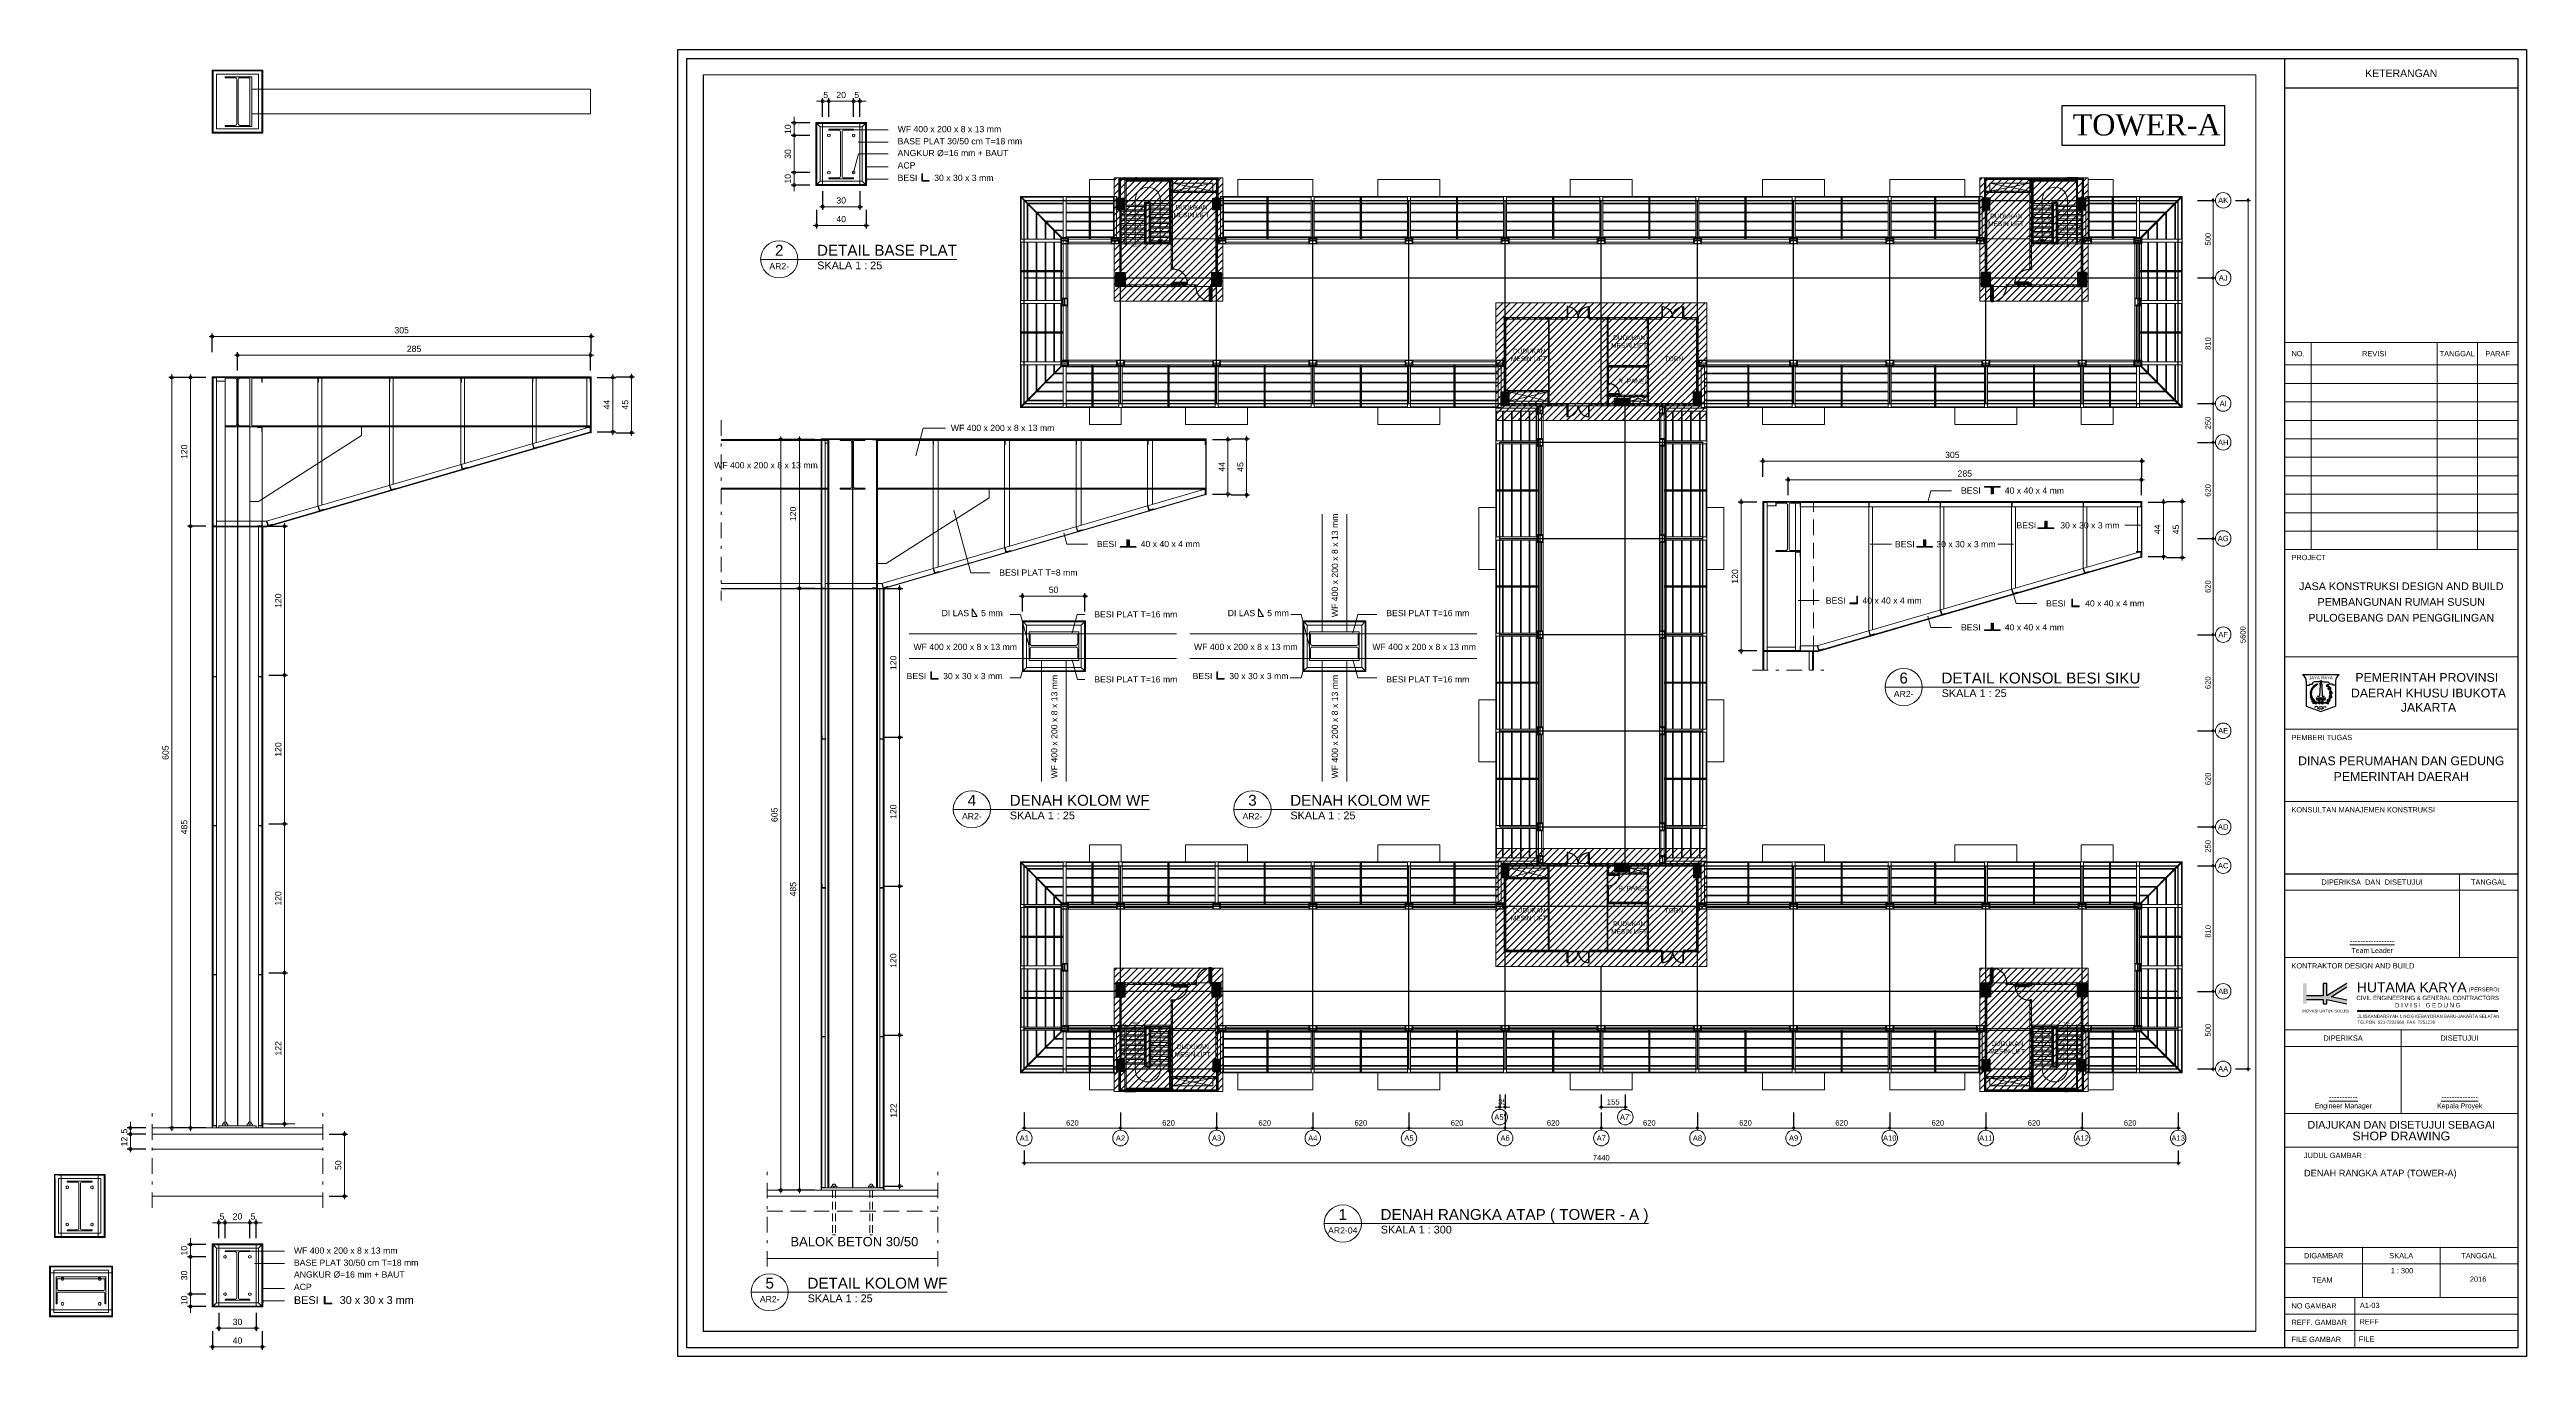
# Paper-space layout 'DETAIL ATAP' of a CAD drawing. Header units: millimetres. Extents: x 5.9 to 85.7, y 24.7 to 66.8.
# The model-space entities are those that its viewports show. They can reach past a viewport. Long polylines and large blocks are cut down to what shows.
import ezdxf
from ezdxf.enums import TextEntityAlignment as Align

# ---------------------------------------------------------------- set-up
doc = ezdxf.new("R2010")
doc.units = ezdxf.units.MM
doc.linetypes.add('DASHDOT', pattern=[1, 0.5, -0.25, 0, -0.25])
doc.linetypes.add('HIDDEN', pattern=[0.375, 0.25, -0.125])
for name, color, linetype, lineweight in [('ars', 11, 'Continuous', 0), ('ars @ 1', 11, 'Continuous', 0), ('ARSIR', 31, 'Continuous', 5), ('ATAP', 3, 'Continuous', 20), ('BESI SIKU', 11, 'Continuous', 5), ('KOL', 1, 'Continuous', 30), ('KOLOM', 4, 'Continuous', 9), ('KOP', 7, 'Continuous', 20), ('KOP GARIS', 1, 'Continuous', 30), ('lan', 7, 'Continuous', 15), ('NOT', 7, 'Continuous', 20), ('Stair', 7, 'Continuous', 15), ('tem', 5, 'Continuous', 20), ('u', 6, 'Continuous', 20), ('WF', 6, 'Continuous', 9)]:
    doc.layers.add(name, color=color, linetype=linetype, lineweight=lineweight)
doc.layers.add('as', color=1, linetype='Continuous', plot=False)
for name, color, linetype in [('HID', 1, 'Continuous'), ('Kusen', 30, 'Continuous'), ('STL', 6, 'Continuous'), ('TXT-50', 2, 'Continuous')]:
    doc.layers.add(name, color=color, linetype=linetype)
doc.layers.add('POLYLINE TPAK', color=4, linetype='Continuous', lineweight=20, plot=False)
doc.styles.add('BARU', font='arial.ttf')
doc.styles.add('BOLD', font='arial.ttf')
doc.styles.add('RM25', font='arial.ttf')
doc.styles.add('ROMANT', font='romantic.ttf', dxfattribs={"height": 1.2})
doc.styles.add('S', font='simplex', dxfattribs={"width": 0.75})
doc.styles.get("Standard").update_dxf_attribs({"font": 'arial.ttf'})
doc.dimstyles.new('sk-100', dxfattribs={"dimtxt": 0.35, "dimasz": 0.15, "dimexe": 0.1, "dimexo": 0, "dimgap": 0.15, "dimtad": 1, "dimdec": 0, "dimlfac": 100, "dimzin": 0, "dimdsep": 46, "dimtxsty": 'Standard', "dimblk": 'BULAT', "dimcen": 0.09, "dimclrd": 256, "dimclre": 256, "dimclrt": 256, "dimadec": 0, "dimazin": 0, "dimtfac": 1, "dimtdec": 0, "dimtofl": 0, "dimtmove": 0, "dimatfit": 3, "dimldrblk": 'BULAT', "dimfxl": 1, "dimtolj": 1, "dimtzin": 0, "dimlwd": -1, "dimarcsym": 0})
doc.dimstyles.new('SK-25', dxfattribs={"dimtxt": 0.2, "dimasz": 0.1, "dimexe": 0.1, "dimexo": 0, "dimgap": 0.1, "dimtad": 1, "dimdec": 0, "dimlfac": 25, "dimzin": 0, "dimdsep": 46, "dimtxsty": 'Standard', "dimblk": 'BULAT', "dimcen": 0.09, "dimclrd": 256, "dimclre": 256, "dimclrt": 256, "dimadec": 0, "dimazin": 0, "dimtfac": 1, "dimtdec": 0, "dimtofl": 0, "dimtmove": 0, "dimatfit": 3, "dimldrblk": 'BULAT', "dimfxl": 1, "dimtolj": 1, "dimtzin": 0, "dimlwd": -1, "dimarcsym": 0})
pattern_1 = [(45, (1551.91095, -401.8532), (-0.176776695, 0.176776695), []), (45, (1551.97345, -401.8532), (-0.176776695, 0.176776695), [])]
pattern_2 = [(225, (1.1, 1e-06), (-0.014142, 0.014142), []), (135, (1.1, 1e-06), (0.014142, 0.014142), [])]
pattern_3 = [(315, (-2e-13, 1e-06), (0.014142, 0.014142), []), (45, (-2e-13, 1e-06), (-0.014142, 0.014142), [])]
pattern_4 = [(45, (2, 57.205), (-0.1767767, 0.1767767), []), (45, (2.0625, 57.205), (-0.1767767, 0.1767767), [])]
pattern_5 = [(225, (-30.75, 0.1), (0.022097087, -0.022097087), [])]
pattern_6 = [(225, (-24.700002, 0.1), (0.022097087, -0.022097087), [])]
pattern_7 = [(45, (-68.2, 6.25), (-0.1767767, 0.1767767), []), (45, (-68.1375, 6.25), (-0.1767767, 0.1767767), [])]
pattern_8 = [(45, (-68.2, 4.35), (-0.1767767, 0.1767767), []), (45, (-68.1375, 4.35), (-0.1767767, 0.1767767), [])]
pattern_9 = [(45, (1583.36912, -386.93282), (-0.176776695, 0.176776695), []), (45, (1583.43162, -386.93282), (-0.176776695, 0.176776695), [])]
pattern_10 = [(45, (1583.36912, -387.83282), (-0.176776695, 0.176776695), []), (45, (1583.43162, -387.83282), (-0.176776695, 0.176776695), [])]
pattern_11 = [(45, (1580.41912, -387.73282), (-0.176776695, 0.176776695), []), (45, (1580.48162, -387.73282), (-0.176776695, 0.176776695), [])]
pattern_12 = [(45, (1580.41912, -390.63282), (-0.176776695, 0.176776695), []), (45, (1580.48162, -390.63282), (-0.176776695, 0.176776695), [])]
pattern_13 = [(45, (1552.20661, -393.8752), (-0.176776695, 0.176776695), []), (45, (1552.26911, -393.8752), (-0.176776695, 0.176776695), [])]
pattern_14 = [(315, (1552.20661, 450.3752), (-0.176776695, -0.176776695), []), (315, (1552.26911, 450.3752), (-0.176776695, -0.176776695), [])]

# ---------------------------------------------------------------- blocks, each defined once
blk = doc.blocks.new('WF')
at = {"layer": 'ars'}
for p, q in [((-0.254, 0.204), (-0.254, -0.204)), ((0.254, 0.204), (-0.254, 0.204)), ((-0.25, 0.2), (-0.25, -0.2)), ((0.25, 0.2), (-0.25, 0.2)), ((0.25, 0.2), (0.25, -0.2)), ((0.254, 0.204), (0.254, -0.204)), ((-0.247, 0.1715), (-0.247, -0.1715)), ((0.2215, 0.197), (-0.2215, 0.197)), ((-0.22, -0.17), (-0.22, 0.17)), ((0.22, 0.17), (-0.22, 0.17)), ((0.22, -0.17), (0.22, 0.17)), ((0.247, 0.1715), (0.247, -0.1715)), ((0.2215, -0.197), (-0.2215, -0.197)), ((0.22, -0.17), (-0.22, -0.17)), ((0.254, -0.204), (-0.254, -0.204)), ((0.25, -0.2), (-0.25, -0.2))]:
    blk.add_line(p, q, dxfattribs=at)
for points in [[(-0.22, 0.1985), (-0.22, 0.2), (-0.25, 0.2), (-0.25, 0.17), (-0.2485, 0.17, 0.4142136), (-0.247, 0.1715), (-0.247, 0.194, -0.4142136), (-0.244, 0.197), (-0.2215, 0.197, 0.4142136)], [(0.22, 0.1985), (0.22, 0.2), (0.25, 0.2), (0.25, 0.17), (0.2485, 0.17, -0.4142136), (0.247, 0.1715), (0.247, 0.194, 0.4142136), (0.244, 0.197), (0.2215, 0.197, -0.4142136)], [(-0.22, -0.1985), (-0.22, -0.2), (-0.25, -0.2), (-0.25, -0.17), (-0.2485, -0.17, -0.4142136), (-0.247, -0.1715), (-0.247, -0.194, 0.4142136), (-0.244, -0.197), (-0.2215, -0.197, -0.4142136)], [(0.22, -0.1985), (0.22, -0.2), (0.25, -0.2), (0.25, -0.17), (0.2485, -0.17, 0.4142136), (0.247, -0.1715), (0.247, -0.194, -0.4142136), (0.244, -0.197), (0.2215, -0.197, 0.4142136)]]:
    blk.add_lwpolyline(points, format="xyb", close=True, dxfattribs=at)
at = {"layer": 'WF'}
blk.add_lwpolyline([(0.192, 0.096, -0.4142136), (0.196, 0.1), (0.2, 0.1), (0.2, -0.1), (0.196, -0.1, -0.4142136), (0.192, -0.096), (0.192, -0.0195, 0.4142136), (0.179, -0.0065), (-0.179, -0.0065, 0.4142136), (-0.192, -0.0195), (-0.192, -0.096, -0.4142136), (-0.196, -0.1), (-0.2, -0.1), (-0.2, 0.1), (-0.196, 0.1, -0.4142136), (-0.192, 0.096), (-0.192, 0.0195, 0.4142136), (-0.179, 0.0065), (0.179, 0.0065, 0.4142136), (0.192, 0.0195)], format="xyb", close=True, dxfattribs=at)
blk = doc.blocks.new('Ndtpd')
blk.add_line((0.747, 0), (-0.747, 0))
blk.add_circle((0, 0), 0.747)
at = {"flags": 4}
for tag, height, p in [('NO', 0.5, (0, 0.148)), ('NOLBR', 0.3, (0, -0.398))]:
    blk.add_attdef(tag, text='', height=height, dxfattribs=at).set_placement(p, align=Align.CENTER)
for tag, p, height in [('NDTPD', (1.516, 0.148), 0.5), ('SKALA', (1.523, -0.398), 0.3)]:
    blk.add_attdef(tag, p, '', height=height, dxfattribs=at)
blk = doc.blocks.new('BASEPLAT')
at = {"layer": 'ars'}
for p, q in [((-0.254, 0.204), (-0.254, -0.204)), ((0.254, 0.204), (-0.254, 0.204)), ((-0.25, 0.2), (-0.25, -0.2)), ((0.25, 0.2), (-0.25, 0.2)), ((0.25, 0.2), (0.25, -0.2)), ((0.254, 0.204), (0.254, -0.204)), ((-0.247, 0.172), (-0.247, -0.171)), ((0.221, 0.197), (-0.222, 0.197)), ((-0.22, -0.17), (-0.22, 0.17)), ((0.22, 0.17), (-0.22, 0.17)), ((0.22, -0.17), (0.22, 0.17)), ((0.247, 0.172), (0.247, -0.171)), ((0.221, -0.197), (-0.222, -0.197)), ((0.22, -0.17), (-0.22, -0.17)), ((0.254, -0.204), (-0.254, -0.204)), ((0.25, -0.2), (-0.25, -0.2))]:
    blk.add_line(p, q, dxfattribs=at)
for points in [[(-0.22, 0.199), (-0.22, 0.2), (-0.25, 0.2), (-0.25, 0.17), (-0.249, 0.17, 0.414214), (-0.247, 0.172), (-0.247, 0.194, -0.414214), (-0.244, 0.197), (-0.222, 0.197, 0.414214)], [(0.22, 0.199), (0.22, 0.2), (0.25, 0.2), (0.25, 0.17), (0.248, 0.17, -0.414214), (0.247, 0.172), (0.247, 0.194, 0.414214), (0.244, 0.197), (0.221, 0.197, -0.414214)], [(-0.22, -0.198), (-0.22, -0.2), (-0.25, -0.2), (-0.25, -0.17), (-0.249, -0.17, -0.414214), (-0.247, -0.171), (-0.247, -0.194, 0.414214), (-0.244, -0.197), (-0.222, -0.197, -0.414214)], [(0.22, -0.198), (0.22, -0.2), (0.25, -0.2), (0.25, -0.17), (0.248, -0.17, 0.414214), (0.247, -0.171), (0.247, -0.194, -0.414214), (0.244, -0.197), (0.221, -0.197, 0.414214)]]:
    blk.add_lwpolyline(points, format="xyb", close=True, dxfattribs=at)
at = {"layer": 'WF'}
for points in [[(-0.25, -0.15), (0.25, -0.15), (0.25, 0.15), (-0.25, 0.15)], [(-0.139, 0.1), (-0.145, 0.11), (-0.156, 0.11), (-0.161, 0.1), (-0.156, 0.09), (-0.145, 0.09)], [(0.139, 0.1), (0.144, 0.11), (0.155, 0.11), (0.161, 0.1), (0.155, 0.09), (0.144, 0.09)], [(-0.139, -0.1), (-0.145, -0.11), (-0.156, -0.11), (-0.161, -0.1), (-0.156, -0.09), (-0.145, -0.09)], [(0.139, -0.1), (0.144, -0.11), (0.155, -0.11), (0.161, -0.1), (0.155, -0.09), (0.144, -0.09)]]:
    blk.add_lwpolyline(points, close=True, dxfattribs=at)
blk.add_lwpolyline([(0.192, 0.096, -0.414214), (0.196, 0.1), (0.2, 0.1), (0.2, -0.1), (0.196, -0.1, -0.414214), (0.192, -0.096), (0.192, -0.02, 0.414214), (0.179, -0.006), (-0.179, -0.006, 0.414214), (-0.192, -0.02), (-0.192, -0.096, -0.414214), (-0.196, -0.1), (-0.2, -0.1), (-0.2, 0.1), (-0.196, 0.1, -0.414214), (-0.192, 0.096), (-0.192, 0.02, 0.414214), (-0.179, 0.007), (0.179, 0.007, 0.414214), (0.192, 0.02)], format="xyb", close=True, dxfattribs=at)
blk = doc.blocks.new('BULAT')
for p, q in [((-1, 0), (1, 0)), ((0, -1), (0, 1))]:
    blk.add_line(p, q)
blk.add_circle((0, 0), 0.5)
blk = doc.blocks.new('*D42')
at = {"layer": 'defpoints', "color": 0}
for p in [(11.342, 26.076), (12.542, 26.076), (12.542, 25.576)]:
    blk.add_point(p, dxfattribs=at)
at = {"layer": 'u', "lineweight": -2, "transparency": 16777216}
for p, q in [((11.342, 26.076), (11.342, 25.476)), ((12.542, 26.076), (12.542, 25.476))]:
    blk.add_line(p, q, dxfattribs=at)
at = {"layer": 'u', "transparency": 16777216}
blk.add_line((11.442, 25.576), (12.442, 25.576), dxfattribs=at)
at = {"layer": 'u', "transparency": 16777216, "xscale": 0.1, "yscale": 0.1, "zscale": 0.1, "rotation": 180}
blk.add_blockref('BULAT', (11.342, 25.576), dxfattribs=at)
at = {"layer": 'u', "transparency": 16777216, "xscale": 0.1, "yscale": 0.1, "zscale": 0.1}
blk.add_blockref('BULAT', (12.542, 25.576), dxfattribs=at)
at = {"layer": 'u', "transparency": 16777216, "insert": (11.942, 25.778), "char_height": 0.2, "attachment_point": 5}
blk.add_mtext('\\A1;30', dxfattribs=at)
blk = doc.blocks.new('*D43')
at = {"layer": 'defpoints', "color": 0}
for p in [(11.142, 25.476), (12.742, 25.476), (12.742, 24.976)]:
    blk.add_point(p, dxfattribs=at)
at = {"layer": 'u', "lineweight": -2, "transparency": 16777216}
for p, q in [((11.142, 25.476), (11.142, 24.876)), ((12.742, 25.476), (12.742, 24.876))]:
    blk.add_line(p, q, dxfattribs=at)
at = {"layer": 'u', "transparency": 16777216}
blk.add_line((11.242, 24.976), (12.642, 24.976), dxfattribs=at)
at = {"layer": 'u', "transparency": 16777216, "xscale": 0.1, "yscale": 0.1, "zscale": 0.1, "rotation": 180}
blk.add_blockref('BULAT', (11.142, 24.976), dxfattribs=at)
at = {"layer": 'u', "transparency": 16777216, "xscale": 0.1, "yscale": 0.1, "zscale": 0.1}
blk.add_blockref('BULAT', (12.742, 24.976), dxfattribs=at)
at = {"layer": 'u', "transparency": 16777216, "insert": (11.942, 25.178), "char_height": 0.2, "attachment_point": 5}
blk.add_mtext('\\A1;40', dxfattribs=at)
blk = doc.blocks.new('*D44')
at = {"layer": 'defpoints', "color": 0}
for p in [(10.426, 27.876), (10.926, 27.876), (10.926, 26.676)]:
    blk.add_point(p, dxfattribs=at)
at = {"layer": 'u', "lineweight": -2, "transparency": 16777216}
for p, q in [((10.926, 27.876), (10.326, 27.876)), ((10.926, 26.676), (10.326, 26.676))]:
    blk.add_line(p, q, dxfattribs=at)
at = {"layer": 'u', "transparency": 16777216}
blk.add_line((10.426, 26.776), (10.426, 27.776), dxfattribs=at)
at = {"layer": 'u', "transparency": 16777216, "xscale": 0.1, "yscale": 0.1, "zscale": 0.1}
for p, rotation in [((10.426, 27.876), 90), ((10.426, 26.676), 270)]:
    blk.add_blockref('BULAT', p, dxfattribs=dict(at, rotation=rotation))
at = {"layer": 'u', "transparency": 16777216, "insert": (10.224, 27.276), "char_height": 0.2, "attachment_point": 5, "rotation": 90}
blk.add_mtext('\\A1;30', dxfattribs=at)
blk = doc.blocks.new('*D45')
at = {"layer": 'defpoints', "color": 0}
for p in [(10.426, 28.276), (10.926, 28.276), (10.926, 27.876)]:
    blk.add_point(p, dxfattribs=at)
at = {"layer": 'u', "lineweight": -2, "transparency": 16777216}
for p, q in [((10.926, 28.276), (10.326, 28.276)), ((10.926, 27.876), (10.326, 27.876))]:
    blk.add_line(p, q, dxfattribs=at)
at = {"layer": 'u', "transparency": 16777216}
for p, q in [((10.426, 28.376), (10.426, 28.476)), ((10.426, 27.776), (10.426, 27.676))]:
    blk.add_line(p, q, dxfattribs=at)
at = {"layer": 'u', "transparency": 16777216, "xscale": 0.1, "yscale": 0.1, "zscale": 0.1}
for p, rotation in [((10.426, 28.276), 270), ((10.426, 27.876), 90)]:
    blk.add_blockref('BULAT', p, dxfattribs=dict(at, rotation=rotation))
at = {"layer": 'u', "transparency": 16777216, "insert": (10.224, 28.076), "char_height": 0.2, "attachment_point": 5, "rotation": 90}
blk.add_mtext('\\A1;10', dxfattribs=at)
blk = doc.blocks.new('*D46')
at = {"layer": 'defpoints', "color": 0}
for p in [(10.426, 26.676), (10.926, 26.676), (10.926, 26.276)]:
    blk.add_point(p, dxfattribs=at)
at = {"layer": 'u', "lineweight": -2, "transparency": 16777216}
for p, q in [((10.926, 26.676), (10.326, 26.676)), ((10.926, 26.276), (10.326, 26.276))]:
    blk.add_line(p, q, dxfattribs=at)
at = {"layer": 'u', "transparency": 16777216}
for p, q in [((10.426, 26.776), (10.426, 26.876)), ((10.426, 26.176), (10.426, 26.076))]:
    blk.add_line(p, q, dxfattribs=at)
at = {"layer": 'u', "transparency": 16777216, "xscale": 0.1, "yscale": 0.1, "zscale": 0.1}
for p, rotation in [((10.426, 26.676), 270), ((10.426, 26.276), 90)]:
    blk.add_blockref('BULAT', p, dxfattribs=dict(at, rotation=rotation))
at = {"layer": 'u', "transparency": 16777216, "insert": (10.224, 26.476), "char_height": 0.2, "attachment_point": 5, "rotation": 90}
blk.add_mtext('\\A1;10', dxfattribs=at)
blk = doc.blocks.new('*D47')
at = {"layer": 'defpoints', "color": 0}
for p in [(12.342, 28.976), (11.542, 28.615), (12.342, 28.476)]:
    blk.add_point(p, dxfattribs=at)
at = {"layer": 'u', "lineweight": -2, "transparency": 16777216}
for p, q in [((11.542, 28.615), (11.542, 29.076)), ((12.342, 28.476), (12.342, 29.076))]:
    blk.add_line(p, q, dxfattribs=at)
at = {"layer": 'u', "transparency": 16777216}
blk.add_line((11.642, 28.976), (12.242, 28.976), dxfattribs=at)
at = {"layer": 'u', "transparency": 16777216, "xscale": 0.1, "yscale": 0.1, "zscale": 0.1, "rotation": 180}
blk.add_blockref('BULAT', (11.542, 28.976), dxfattribs=at)
at = {"layer": 'u', "transparency": 16777216, "xscale": 0.1, "yscale": 0.1, "zscale": 0.1}
blk.add_blockref('BULAT', (12.342, 28.976), dxfattribs=at)
at = {"layer": 'u', "transparency": 16777216, "insert": (11.942, 29.178), "char_height": 0.2, "attachment_point": 5}
blk.add_mtext('\\A1;20', dxfattribs=at)
blk = doc.blocks.new('*D48')
at = {"layer": 'defpoints', "color": 0}
for p in [(12.542, 28.976), (12.342, 28.476), (12.542, 28.476)]:
    blk.add_point(p, dxfattribs=at)
at = {"layer": 'u', "transparency": 16777216}
for p, q in [((12.242, 28.976), (12.142, 28.976)), ((12.642, 28.976), (12.742, 28.976))]:
    blk.add_line(p, q, dxfattribs=at)
at = {"layer": 'u', "lineweight": -2, "transparency": 16777216}
for p, q in [((12.342, 28.476), (12.342, 29.076)), ((12.542, 28.476), (12.542, 29.076))]:
    blk.add_line(p, q, dxfattribs=at)
at = {"layer": 'u', "transparency": 16777216, "xscale": 0.1, "yscale": 0.1, "zscale": 0.1}
blk.add_blockref('BULAT', (12.342, 28.976), dxfattribs=at)
at = {"layer": 'u', "transparency": 16777216, "xscale": 0.1, "yscale": 0.1, "zscale": 0.1, "rotation": 180}
blk.add_blockref('BULAT', (12.542, 28.976), dxfattribs=at)
at = {"layer": 'u', "transparency": 16777216, "insert": (12.442, 29.178), "char_height": 0.2, "attachment_point": 5}
blk.add_mtext('\\A1;5', dxfattribs=at)
blk = doc.blocks.new('*D49')
at = {"layer": 'defpoints', "color": 0}
for p in [(11.542, 28.976), (11.342, 28.476), (11.542, 28.476)]:
    blk.add_point(p, dxfattribs=at)
at = {"layer": 'u', "transparency": 16777216}
for p, q in [((11.242, 28.976), (11.142, 28.976)), ((11.642, 28.976), (11.742, 28.976))]:
    blk.add_line(p, q, dxfattribs=at)
at = {"layer": 'u', "lineweight": -2, "transparency": 16777216}
for p, q in [((11.342, 28.476), (11.342, 29.076)), ((11.542, 28.476), (11.542, 29.076))]:
    blk.add_line(p, q, dxfattribs=at)
at = {"layer": 'u', "transparency": 16777216, "xscale": 0.1, "yscale": 0.1, "zscale": 0.1}
blk.add_blockref('BULAT', (11.342, 28.976), dxfattribs=at)
at = {"layer": 'u', "transparency": 16777216, "xscale": 0.1, "yscale": 0.1, "zscale": 0.1, "rotation": 180}
blk.add_blockref('BULAT', (11.542, 28.976), dxfattribs=at)
at = {"layer": 'u', "transparency": 16777216, "insert": (11.442, 29.178), "char_height": 0.2, "attachment_point": 5}
blk.add_mtext('\\A1;5', dxfattribs=at)
blk = doc.blocks.new('*D50')
at = {"layer": 'defpoints', "color": 0}
for p in [(10.426, 56.232), (10.926, 56.232), (10.926, 51.432)]:
    blk.add_point(p, dxfattribs=at)
at = {"layer": 'u', "lineweight": -2, "transparency": 16777216}
for p, q in [((10.926, 56.232), (10.326, 56.232)), ((10.926, 51.432), (10.326, 51.432))]:
    blk.add_line(p, q, dxfattribs=at)
at = {"layer": 'u', "transparency": 16777216}
blk.add_line((10.426, 51.532), (10.426, 56.132), dxfattribs=at)
at = {"layer": 'u', "transparency": 16777216, "xscale": 0.1, "yscale": 0.1, "zscale": 0.1}
for p, rotation in [((10.426, 56.232), 90), ((10.426, 51.432), 270)]:
    blk.add_blockref('BULAT', p, dxfattribs=dict(at, rotation=rotation))
at = {"layer": 'u', "transparency": 16777216, "insert": (10.224, 53.832), "char_height": 0.2, "attachment_point": 5, "rotation": 90}
blk.add_mtext('\\A1;120', dxfattribs=at)
blk = doc.blocks.new('*D51')
at = {"layer": 'defpoints', "color": 0}
for p in [(23.542, 56.232), (24.042, 56.232), (23.542, 54.472)]:
    blk.add_point(p, dxfattribs=at)
at = {"layer": 'u', "lineweight": -2, "transparency": 16777216}
for p, q in [((23.542, 56.232), (24.142, 56.232)), ((23.542, 54.472), (24.142, 54.472))]:
    blk.add_line(p, q, dxfattribs=at)
at = {"layer": 'u', "transparency": 16777216}
blk.add_line((24.042, 54.572), (24.042, 56.132), dxfattribs=at)
at = {"layer": 'u', "transparency": 16777216, "xscale": 0.1, "yscale": 0.1, "zscale": 0.1}
for p, rotation in [((24.042, 56.232), 90), ((24.042, 54.472), 270)]:
    blk.add_blockref('BULAT', p, dxfattribs=dict(at, rotation=rotation))
at = {"layer": 'u', "transparency": 16777216, "insert": (23.842, 55.352), "char_height": 0.2, "attachment_point": 5, "rotation": 90}
blk.add_mtext('\\A1;44', dxfattribs=at)
blk = doc.blocks.new('*D52')
at = {"layer": 'defpoints', "color": 0}
for p in [(9.826, 56.232), (10.326, 56.232), (10.326, 32.032)]:
    blk.add_point(p, dxfattribs=at)
at = {"layer": 'u', "lineweight": -2, "transparency": 16777216}
for p, q in [((10.326, 56.232), (9.726, 56.232)), ((10.326, 32.032), (9.726, 32.032))]:
    blk.add_line(p, q, dxfattribs=at)
at = {"layer": 'u', "transparency": 16777216}
blk.add_line((9.826, 32.132), (9.826, 56.132), dxfattribs=at)
at = {"layer": 'u', "transparency": 16777216, "xscale": 0.1, "yscale": 0.1, "zscale": 0.1}
for p, rotation in [((9.826, 56.232), 90), ((9.826, 32.032), 270)]:
    blk.add_blockref('BULAT', p, dxfattribs=dict(at, rotation=rotation))
at = {"layer": 'u', "transparency": 16777216, "insert": (9.624, 44.132), "char_height": 0.2, "attachment_point": 5, "rotation": 90}
blk.add_mtext('\\A1;605', dxfattribs=at)
blk = doc.blocks.new('*D53')
at = {"layer": 'defpoints', "color": 0}
for p in [(10.426, 51.432), (10.926, 51.432), (10.926, 32.032)]:
    blk.add_point(p, dxfattribs=at)
at = {"layer": 'u', "lineweight": -2, "transparency": 16777216}
for p, q in [((10.926, 51.432), (10.326, 51.432)), ((10.926, 32.032), (10.326, 32.032))]:
    blk.add_line(p, q, dxfattribs=at)
at = {"layer": 'u', "transparency": 16777216}
blk.add_line((10.426, 32.132), (10.426, 51.332), dxfattribs=at)
at = {"layer": 'u', "transparency": 16777216, "xscale": 0.1, "yscale": 0.1, "zscale": 0.1}
for p, rotation in [((10.426, 51.432), 90), ((10.426, 32.032), 270)]:
    blk.add_blockref('BULAT', p, dxfattribs=dict(at, rotation=rotation))
at = {"layer": 'u', "transparency": 16777216, "insert": (10.224, 41.732), "char_height": 0.2, "attachment_point": 5, "rotation": 90}
blk.add_mtext('\\A1;485', dxfattribs=at)
blk = doc.blocks.new('*D54')
at = {"layer": 'defpoints', "color": 0}
for p in [(23.326, 56.948), (11.942, 56.448), (23.326, 56.448)]:
    blk.add_point(p, dxfattribs=at)
at = {"layer": 'u', "lineweight": -2, "transparency": 16777216}
for p, q in [((11.942, 56.448), (11.942, 57.048)), ((23.326, 56.448), (23.326, 57.048))]:
    blk.add_line(p, q, dxfattribs=at)
at = {"layer": 'u', "transparency": 16777216}
blk.add_line((12.042, 56.948), (23.226, 56.948), dxfattribs=at)
at = {"layer": 'u', "transparency": 16777216, "xscale": 0.1, "yscale": 0.1, "zscale": 0.1, "rotation": 180}
blk.add_blockref('BULAT', (11.942, 56.948), dxfattribs=at)
at = {"layer": 'u', "transparency": 16777216, "xscale": 0.1, "yscale": 0.1, "zscale": 0.1}
blk.add_blockref('BULAT', (23.326, 56.948), dxfattribs=at)
at = {"layer": 'u', "transparency": 16777216, "insert": (17.634, 57.15), "char_height": 0.2, "attachment_point": 5}
blk.add_mtext('\\A1;285', dxfattribs=at)
blk = doc.blocks.new('*D55')
at = {"layer": 'defpoints', "color": 0}
for p in [(24.142, 56.248), (24.642, 56.248), (24.142, 54.448)]:
    blk.add_point(p, dxfattribs=at)
at = {"layer": 'u', "lineweight": -2, "transparency": 16777216}
for p, q in [((24.142, 56.248), (24.742, 56.248)), ((24.142, 54.448), (24.742, 54.448))]:
    blk.add_line(p, q, dxfattribs=at)
at = {"layer": 'u', "transparency": 16777216}
blk.add_line((24.642, 54.548), (24.642, 56.148), dxfattribs=at)
at = {"layer": 'u', "transparency": 16777216, "xscale": 0.1, "yscale": 0.1, "zscale": 0.1}
for p, rotation in [((24.642, 56.248), 90), ((24.642, 54.448), 270)]:
    blk.add_blockref('BULAT', p, dxfattribs=dict(at, rotation=rotation))
at = {"layer": 'u', "transparency": 16777216, "insert": (24.44, 55.348), "char_height": 0.2, "attachment_point": 5, "rotation": 90}
blk.add_mtext('\\A1;45', dxfattribs=at)
blk = doc.blocks.new('*D56')
at = {"layer": 'defpoints', "color": 0}
for p in [(23.342, 57.548), (11.126, 57.048), (23.342, 57.048)]:
    blk.add_point(p, dxfattribs=at)
at = {"layer": 'u', "lineweight": -2, "transparency": 16777216}
for p, q in [((11.126, 57.048), (11.126, 57.648)), ((23.342, 57.048), (23.342, 57.648))]:
    blk.add_line(p, q, dxfattribs=at)
at = {"layer": 'u', "transparency": 16777216}
blk.add_line((11.226, 57.548), (23.242, 57.548), dxfattribs=at)
at = {"layer": 'u', "transparency": 16777216, "xscale": 0.1, "yscale": 0.1, "zscale": 0.1, "rotation": 180}
blk.add_blockref('BULAT', (11.126, 57.548), dxfattribs=at)
at = {"layer": 'u', "transparency": 16777216, "xscale": 0.1, "yscale": 0.1, "zscale": 0.1}
blk.add_blockref('BULAT', (23.342, 57.548), dxfattribs=at)
at = {"layer": 'u', "transparency": 16777216, "insert": (17.234, 57.75), "char_height": 0.2, "attachment_point": 5}
blk.add_mtext('\\A1;305', dxfattribs=at)
blk = doc.blocks.new('*D57')
at = {"layer": 'defpoints', "color": 0}
for p in [(12.958, 41.832), (13.458, 41.832), (12.958, 37.032)]:
    blk.add_point(p, dxfattribs=at)
at = {"layer": 'u', "lineweight": -2, "transparency": 16777216}
for p, q in [((12.958, 41.832), (13.558, 41.832)), ((12.958, 37.032), (13.558, 37.032))]:
    blk.add_line(p, q, dxfattribs=at)
at = {"layer": 'u', "transparency": 16777216}
blk.add_line((13.458, 37.132), (13.458, 41.732), dxfattribs=at)
at = {"layer": 'u', "transparency": 16777216, "xscale": 0.1, "yscale": 0.1, "zscale": 0.1}
for p, rotation in [((13.458, 41.832), 90), ((13.458, 37.032), 270)]:
    blk.add_blockref('BULAT', p, dxfattribs=dict(at, rotation=rotation))
at = {"layer": 'u', "transparency": 16777216, "insert": (13.256, 39.432), "char_height": 0.2, "attachment_point": 5, "rotation": 90}
blk.add_mtext('\\A1;120', dxfattribs=at)
blk = doc.blocks.new('*D58')
at = {"layer": 'defpoints', "color": 0}
for p in [(12.958, 46.632), (13.458, 46.632), (12.958, 41.832)]:
    blk.add_point(p, dxfattribs=at)
at = {"layer": 'u', "lineweight": -2, "transparency": 16777216}
for p, q in [((12.958, 46.632), (13.558, 46.632)), ((12.958, 41.832), (13.558, 41.832))]:
    blk.add_line(p, q, dxfattribs=at)
at = {"layer": 'u', "transparency": 16777216}
blk.add_line((13.458, 41.932), (13.458, 46.532), dxfattribs=at)
at = {"layer": 'u', "transparency": 16777216, "xscale": 0.1, "yscale": 0.1, "zscale": 0.1}
for p, rotation in [((13.458, 46.632), 90), ((13.458, 41.832), 270)]:
    blk.add_blockref('BULAT', p, dxfattribs=dict(at, rotation=rotation))
at = {"layer": 'u', "transparency": 16777216, "insert": (13.256, 44.232), "char_height": 0.2, "attachment_point": 5, "rotation": 90}
blk.add_mtext('\\A1;120', dxfattribs=at)
blk = doc.blocks.new('*D59')
at = {"layer": 'defpoints', "color": 0}
for p in [(12.958, 51.432), (13.458, 51.432), (12.958, 46.632)]:
    blk.add_point(p, dxfattribs=at)
at = {"layer": 'u', "lineweight": -2, "transparency": 16777216}
for p, q in [((12.958, 51.432), (13.558, 51.432)), ((12.958, 46.632), (13.558, 46.632))]:
    blk.add_line(p, q, dxfattribs=at)
at = {"layer": 'u', "transparency": 16777216}
blk.add_line((13.458, 46.732), (13.458, 51.332), dxfattribs=at)
at = {"layer": 'u', "transparency": 16777216, "xscale": 0.1, "yscale": 0.1, "zscale": 0.1}
for p, rotation in [((13.458, 51.432), 90), ((13.458, 46.632), 270)]:
    blk.add_blockref('BULAT', p, dxfattribs=dict(at, rotation=rotation))
at = {"layer": 'u', "transparency": 16777216, "insert": (13.256, 49.032), "char_height": 0.2, "attachment_point": 5, "rotation": 90}
blk.add_mtext('\\A1;120', dxfattribs=at)
blk = doc.blocks.new('*D60')
at = {"layer": 'defpoints', "color": 0}
for p in [(12.958, 37.032), (13.458, 37.032), (12.958, 32.164)]:
    blk.add_point(p, dxfattribs=at)
at = {"layer": 'u', "lineweight": -2, "transparency": 16777216}
for p, q in [((12.958, 37.032), (13.558, 37.032)), ((12.958, 32.164), (13.558, 32.164))]:
    blk.add_line(p, q, dxfattribs=at)
at = {"layer": 'u', "transparency": 16777216}
blk.add_line((13.458, 32.264), (13.458, 36.932), dxfattribs=at)
at = {"layer": 'u', "transparency": 16777216, "xscale": 0.1, "yscale": 0.1, "zscale": 0.1}
for p, rotation in [((13.458, 37.032), 90), ((13.458, 32.164), 270)]:
    blk.add_blockref('BULAT', p, dxfattribs=dict(at, rotation=rotation))
at = {"layer": 'u', "transparency": 16777216, "insert": (13.258, 34.598), "char_height": 0.2, "attachment_point": 5, "rotation": 90}
blk.add_mtext('\\A1;122', dxfattribs=at)
blk = doc.blocks.new('*D61')
at = {"layer": 'defpoints', "color": 0}
for p in [(14.893, 31.832), (15.393, 31.832), (14.893, 29.832)]:
    blk.add_point(p, dxfattribs=at)
at = {"layer": 'u', "lineweight": -2, "transparency": 16777216}
for p, q in [((14.893, 31.832), (15.493, 31.832)), ((14.893, 29.832), (15.493, 29.832))]:
    blk.add_line(p, q, dxfattribs=at)
at = {"layer": 'u', "transparency": 16777216}
blk.add_line((15.393, 29.932), (15.393, 31.732), dxfattribs=at)
at = {"layer": 'u', "transparency": 16777216, "xscale": 0.1, "yscale": 0.1, "zscale": 0.1}
for p, rotation in [((15.393, 31.832), 90), ((15.393, 29.832), 270)]:
    blk.add_blockref('BULAT', p, dxfattribs=dict(at, rotation=rotation))
at = {"layer": 'u', "transparency": 16777216, "insert": (15.191, 30.832), "char_height": 0.2, "attachment_point": 5, "rotation": 90}
blk.add_mtext('\\A1;50', dxfattribs=at)
blk = doc.blocks.new('*D62')
at = {"layer": 'defpoints', "color": 0}
for p in [(8.49, 32.032), (8.99, 32.032), (8.99, 31.832)]:
    blk.add_point(p, dxfattribs=at)
at = {"layer": 'u', "lineweight": -2, "transparency": 16777216}
for p, q in [((8.99, 32.032), (8.39, 32.032)), ((8.99, 31.832), (8.39, 31.832))]:
    blk.add_line(p, q, dxfattribs=at)
at = {"layer": 'u', "transparency": 16777216}
for p, q in [((8.49, 32.132), (8.49, 32.232)), ((8.49, 31.732), (8.49, 31.632))]:
    blk.add_line(p, q, dxfattribs=at)
at = {"layer": 'u', "transparency": 16777216, "xscale": 0.1, "yscale": 0.1, "zscale": 0.1}
for p, rotation in [((8.49, 32.032), 270), ((8.49, 31.832), 90)]:
    blk.add_blockref('BULAT', p, dxfattribs=dict(at, rotation=rotation))
at = {"layer": 'u', "transparency": 16777216, "insert": (8.289, 31.932), "char_height": 0.2, "attachment_point": 5, "rotation": 90}
blk.add_mtext('\\A1;5', dxfattribs=at)
blk = doc.blocks.new('*D63')
at = {"layer": 'defpoints', "color": 0}
for p in [(8.49, 31.832), (8.99, 31.832), (8.99, 31.352)]:
    blk.add_point(p, dxfattribs=at)
at = {"layer": 'u', "lineweight": -2, "transparency": 16777216}
for p, q in [((8.99, 31.832), (8.39, 31.832)), ((8.99, 31.352), (8.39, 31.352))]:
    blk.add_line(p, q, dxfattribs=at)
at = {"layer": 'u', "transparency": 16777216}
blk.add_line((8.49, 31.452), (8.49, 31.732), dxfattribs=at)
at = {"layer": 'u', "transparency": 16777216, "xscale": 0.1, "yscale": 0.1, "zscale": 0.1}
for p, rotation in [((8.49, 31.832), 90), ((8.49, 31.352), 270)]:
    blk.add_blockref('BULAT', p, dxfattribs=dict(at, rotation=rotation))
at = {"layer": 'u', "transparency": 16777216, "insert": (8.29, 31.592), "char_height": 0.2, "attachment_point": 5, "rotation": 90}
blk.add_mtext('\\A1;12', dxfattribs=at)
blk = doc.blocks.new('*D64')
at = {"layer": 'defpoints', "color": 0}
for p in [(29.456, 54.228), (29.956, 54.228), (29.956, 30.028)]:
    blk.add_point(p, dxfattribs=at)
at = {"layer": 'u', "lineweight": -2, "transparency": 16777216}
for p, q in [((29.956, 54.228), (29.356, 54.228)), ((29.956, 30.028), (29.356, 30.028))]:
    blk.add_line(p, q, dxfattribs=at)
at = {"layer": 'u', "transparency": 16777216}
blk.add_line((29.456, 30.128), (29.456, 54.128), dxfattribs=at)
at = {"layer": 'u', "transparency": 16777216, "xscale": 0.1, "yscale": 0.1, "zscale": 0.1}
for p, rotation in [((29.456, 54.228), 90), ((29.456, 30.028), 270)]:
    blk.add_blockref('BULAT', p, dxfattribs=dict(at, rotation=rotation))
at = {"layer": 'u', "transparency": 16777216, "insert": (29.254, 42.128), "char_height": 0.2, "attachment_point": 5, "rotation": 90}
blk.add_mtext('\\A1;605', dxfattribs=at)
blk = doc.blocks.new('*D65')
at = {"layer": 'defpoints', "color": 0}
for p in [(30.056, 49.428), (30.556, 49.428), (30.556, 30.028)]:
    blk.add_point(p, dxfattribs=at)
at = {"layer": 'u', "lineweight": -2, "transparency": 16777216}
for p, q in [((30.556, 49.428), (29.956, 49.428)), ((30.556, 30.028), (29.956, 30.028))]:
    blk.add_line(p, q, dxfattribs=at)
at = {"layer": 'u', "transparency": 16777216}
blk.add_line((30.056, 30.128), (30.056, 49.328), dxfattribs=at)
at = {"layer": 'u', "transparency": 16777216, "xscale": 0.1, "yscale": 0.1, "zscale": 0.1}
for p, rotation in [((30.056, 49.428), 90), ((30.056, 30.028), 270)]:
    blk.add_blockref('BULAT', p, dxfattribs=dict(at, rotation=rotation))
at = {"layer": 'u', "transparency": 16777216, "insert": (29.854, 39.728), "char_height": 0.2, "attachment_point": 5, "rotation": 90}
blk.add_mtext('\\A1;485', dxfattribs=at)
blk = doc.blocks.new('*D66')
at = {"layer": 'defpoints', "color": 0}
for p in [(32.788, 39.828), (33.288, 39.828), (32.788, 35.028)]:
    blk.add_point(p, dxfattribs=at)
at = {"layer": 'u', "lineweight": -2, "transparency": 16777216}
for p, q in [((32.788, 39.828), (33.388, 39.828)), ((32.788, 35.028), (33.388, 35.028))]:
    blk.add_line(p, q, dxfattribs=at)
at = {"layer": 'u', "transparency": 16777216}
blk.add_line((33.288, 35.128), (33.288, 39.728), dxfattribs=at)
at = {"layer": 'u', "transparency": 16777216, "xscale": 0.1, "yscale": 0.1, "zscale": 0.1}
for p, rotation in [((33.288, 39.828), 90), ((33.288, 35.028), 270)]:
    blk.add_blockref('BULAT', p, dxfattribs=dict(at, rotation=rotation))
at = {"layer": 'u', "transparency": 16777216, "insert": (33.086, 37.428), "char_height": 0.2, "attachment_point": 5, "rotation": 90}
blk.add_mtext('\\A1;120', dxfattribs=at)
blk = doc.blocks.new('*D67')
at = {"layer": 'defpoints', "color": 0}
for p in [(32.788, 44.628), (33.288, 44.628), (32.788, 39.828)]:
    blk.add_point(p, dxfattribs=at)
at = {"layer": 'u', "lineweight": -2, "transparency": 16777216}
for p, q in [((32.788, 44.628), (33.388, 44.628)), ((32.788, 39.828), (33.388, 39.828))]:
    blk.add_line(p, q, dxfattribs=at)
at = {"layer": 'u', "transparency": 16777216}
blk.add_line((33.288, 39.928), (33.288, 44.528), dxfattribs=at)
at = {"layer": 'u', "transparency": 16777216, "xscale": 0.1, "yscale": 0.1, "zscale": 0.1}
for p, rotation in [((33.288, 44.628), 90), ((33.288, 39.828), 270)]:
    blk.add_blockref('BULAT', p, dxfattribs=dict(at, rotation=rotation))
at = {"layer": 'u', "transparency": 16777216, "insert": (33.086, 42.228), "char_height": 0.2, "attachment_point": 5, "rotation": 90}
blk.add_mtext('\\A1;120', dxfattribs=at)
blk = doc.blocks.new('*D68')
at = {"layer": 'defpoints', "color": 0}
for p in [(32.788, 49.428), (33.288, 49.428), (32.788, 44.628)]:
    blk.add_point(p, dxfattribs=at)
at = {"layer": 'u', "lineweight": -2, "transparency": 16777216}
for p, q in [((32.788, 49.428), (33.388, 49.428)), ((32.788, 44.628), (33.388, 44.628))]:
    blk.add_line(p, q, dxfattribs=at)
at = {"layer": 'u', "transparency": 16777216}
blk.add_line((33.288, 44.728), (33.288, 49.328), dxfattribs=at)
at = {"layer": 'u', "transparency": 16777216, "xscale": 0.1, "yscale": 0.1, "zscale": 0.1}
for p, rotation in [((33.288, 49.428), 90), ((33.288, 44.628), 270)]:
    blk.add_blockref('BULAT', p, dxfattribs=dict(at, rotation=rotation))
at = {"layer": 'u', "transparency": 16777216, "insert": (33.086, 47.028), "char_height": 0.2, "attachment_point": 5, "rotation": 90}
blk.add_mtext('\\A1;120', dxfattribs=at)
blk = doc.blocks.new('*D69')
at = {"layer": 'defpoints', "color": 0}
for p in [(30.056, 54.228), (30.556, 54.228), (30.556, 49.428)]:
    blk.add_point(p, dxfattribs=at)
at = {"layer": 'u', "lineweight": -2, "transparency": 16777216}
for p, q in [((30.556, 54.228), (29.956, 54.228)), ((30.556, 49.428), (29.956, 49.428))]:
    blk.add_line(p, q, dxfattribs=at)
at = {"layer": 'u', "transparency": 16777216}
blk.add_line((30.056, 49.528), (30.056, 54.128), dxfattribs=at)
at = {"layer": 'u', "transparency": 16777216, "xscale": 0.1, "yscale": 0.1, "zscale": 0.1}
for p, rotation in [((30.056, 54.228), 90), ((30.056, 49.428), 270)]:
    blk.add_blockref('BULAT', p, dxfattribs=dict(at, rotation=rotation))
at = {"layer": 'u', "transparency": 16777216, "insert": (29.854, 51.828), "char_height": 0.2, "attachment_point": 5, "rotation": 90}
blk.add_mtext('\\A1;120', dxfattribs=at)
blk = doc.blocks.new('*D70')
at = {"layer": 'defpoints', "color": 0}
for p in [(43.372, 54.228), (43.872, 54.228), (43.372, 52.468)]:
    blk.add_point(p, dxfattribs=at)
at = {"layer": 'u', "lineweight": -2, "transparency": 16777216}
for p, q in [((43.372, 54.228), (43.972, 54.228)), ((43.372, 52.468), (43.972, 52.468))]:
    blk.add_line(p, q, dxfattribs=at)
at = {"layer": 'u', "transparency": 16777216}
blk.add_line((43.872, 52.568), (43.872, 54.128), dxfattribs=at)
at = {"layer": 'u', "transparency": 16777216, "xscale": 0.1, "yscale": 0.1, "zscale": 0.1}
for p, rotation in [((43.872, 54.228), 90), ((43.872, 52.468), 270)]:
    blk.add_blockref('BULAT', p, dxfattribs=dict(at, rotation=rotation))
at = {"layer": 'u', "transparency": 16777216, "insert": (43.672, 53.348), "char_height": 0.2, "attachment_point": 5, "rotation": 90}
blk.add_mtext('\\A1;44', dxfattribs=at)
blk = doc.blocks.new('*D71')
at = {"layer": 'defpoints', "color": 0}
for p in [(43.972, 54.244), (44.472, 54.244), (43.972, 52.444)]:
    blk.add_point(p, dxfattribs=at)
at = {"layer": 'u', "lineweight": -2, "transparency": 16777216}
for p, q in [((43.972, 54.244), (44.572, 54.244)), ((43.972, 52.444), (44.572, 52.444))]:
    blk.add_line(p, q, dxfattribs=at)
at = {"layer": 'u', "transparency": 16777216}
blk.add_line((44.472, 52.544), (44.472, 54.144), dxfattribs=at)
at = {"layer": 'u', "transparency": 16777216, "xscale": 0.1, "yscale": 0.1, "zscale": 0.1}
for p, rotation in [((44.472, 54.244), 90), ((44.472, 52.444), 270)]:
    blk.add_blockref('BULAT', p, dxfattribs=dict(at, rotation=rotation))
at = {"layer": 'u', "transparency": 16777216, "insert": (44.271, 53.344), "char_height": 0.2, "attachment_point": 5, "rotation": 90}
blk.add_mtext('\\A1;45', dxfattribs=at)
blk = doc.blocks.new('*D72')
at = {"layer": 'defpoints', "color": 0}
for p in [(30.804, 62.232), (32.004, 62.232), (32.004, 61.732)]:
    blk.add_point(p, dxfattribs=at)
at = {"layer": 'u', "lineweight": -2, "transparency": 16777216}
for p, q in [((30.804, 62.232), (30.804, 61.632)), ((32.004, 62.232), (32.004, 61.632))]:
    blk.add_line(p, q, dxfattribs=at)
at = {"layer": 'u', "transparency": 16777216}
blk.add_line((30.904, 61.732), (31.904, 61.732), dxfattribs=at)
at = {"layer": 'u', "transparency": 16777216, "xscale": 0.1, "yscale": 0.1, "zscale": 0.1, "rotation": 180}
blk.add_blockref('BULAT', (30.804, 61.732), dxfattribs=at)
at = {"layer": 'u', "transparency": 16777216, "xscale": 0.1, "yscale": 0.1, "zscale": 0.1}
blk.add_blockref('BULAT', (32.004, 61.732), dxfattribs=at)
at = {"layer": 'u', "transparency": 16777216, "insert": (31.404, 61.934), "char_height": 0.2, "attachment_point": 5}
blk.add_mtext('\\A1;30', dxfattribs=at)
blk = doc.blocks.new('*D73')
at = {"layer": 'defpoints', "color": 0}
for p in [(30.604, 61.632), (32.204, 61.632), (32.204, 61.132)]:
    blk.add_point(p, dxfattribs=at)
at = {"layer": 'u', "lineweight": -2, "transparency": 16777216}
for p, q in [((30.604, 61.632), (30.604, 61.032)), ((32.204, 61.632), (32.204, 61.032))]:
    blk.add_line(p, q, dxfattribs=at)
at = {"layer": 'u', "transparency": 16777216}
blk.add_line((30.704, 61.132), (32.104, 61.132), dxfattribs=at)
at = {"layer": 'u', "transparency": 16777216, "xscale": 0.1, "yscale": 0.1, "zscale": 0.1, "rotation": 180}
blk.add_blockref('BULAT', (30.604, 61.132), dxfattribs=at)
at = {"layer": 'u', "transparency": 16777216, "xscale": 0.1, "yscale": 0.1, "zscale": 0.1}
blk.add_blockref('BULAT', (32.204, 61.132), dxfattribs=at)
at = {"layer": 'u', "transparency": 16777216, "insert": (31.404, 61.334), "char_height": 0.2, "attachment_point": 5}
blk.add_mtext('\\A1;40', dxfattribs=at)
blk = doc.blocks.new('*D74')
at = {"layer": 'defpoints', "color": 0}
for p in [(29.888, 64.032), (30.388, 64.032), (30.388, 62.832)]:
    blk.add_point(p, dxfattribs=at)
at = {"layer": 'u', "lineweight": -2, "transparency": 16777216}
for p, q in [((30.388, 64.032), (29.788, 64.032)), ((30.388, 62.832), (29.788, 62.832))]:
    blk.add_line(p, q, dxfattribs=at)
at = {"layer": 'u', "transparency": 16777216}
blk.add_line((29.888, 62.932), (29.888, 63.932), dxfattribs=at)
at = {"layer": 'u', "transparency": 16777216, "xscale": 0.1, "yscale": 0.1, "zscale": 0.1}
for p, rotation in [((29.888, 64.032), 90), ((29.888, 62.832), 270)]:
    blk.add_blockref('BULAT', p, dxfattribs=dict(at, rotation=rotation))
at = {"layer": 'u', "transparency": 16777216, "insert": (29.685, 63.432), "char_height": 0.2, "attachment_point": 5, "rotation": 90}
blk.add_mtext('\\A1;30', dxfattribs=at)
blk = doc.blocks.new('*D75')
at = {"layer": 'defpoints', "color": 0}
for p in [(29.888, 64.432), (30.388, 64.432), (30.388, 64.032)]:
    blk.add_point(p, dxfattribs=at)
at = {"layer": 'u', "lineweight": -2, "transparency": 16777216}
for p, q in [((30.388, 64.432), (29.788, 64.432)), ((30.388, 64.032), (29.788, 64.032))]:
    blk.add_line(p, q, dxfattribs=at)
at = {"layer": 'u', "transparency": 16777216}
for p, q in [((29.888, 64.532), (29.888, 64.632)), ((29.888, 63.932), (29.888, 63.832))]:
    blk.add_line(p, q, dxfattribs=at)
at = {"layer": 'u', "transparency": 16777216, "xscale": 0.1, "yscale": 0.1, "zscale": 0.1}
for p, rotation in [((29.888, 64.432), 270), ((29.888, 64.032), 90)]:
    blk.add_blockref('BULAT', p, dxfattribs=dict(at, rotation=rotation))
at = {"layer": 'u', "transparency": 16777216, "insert": (29.685, 64.232), "char_height": 0.2, "attachment_point": 5, "rotation": 90}
blk.add_mtext('\\A1;10', dxfattribs=at)
blk = doc.blocks.new('*D76')
at = {"layer": 'defpoints', "color": 0}
for p in [(29.888, 62.832), (30.388, 62.832), (30.388, 62.432)]:
    blk.add_point(p, dxfattribs=at)
at = {"layer": 'u', "lineweight": -2, "transparency": 16777216}
for p, q in [((30.388, 62.832), (29.788, 62.832)), ((30.388, 62.432), (29.788, 62.432))]:
    blk.add_line(p, q, dxfattribs=at)
at = {"layer": 'u', "transparency": 16777216}
for p, q in [((29.888, 62.932), (29.888, 63.032)), ((29.888, 62.332), (29.888, 62.232))]:
    blk.add_line(p, q, dxfattribs=at)
at = {"layer": 'u', "transparency": 16777216, "xscale": 0.1, "yscale": 0.1, "zscale": 0.1}
for p, rotation in [((29.888, 62.832), 270), ((29.888, 62.432), 90)]:
    blk.add_blockref('BULAT', p, dxfattribs=dict(at, rotation=rotation))
at = {"layer": 'u', "transparency": 16777216, "insert": (29.685, 62.632), "char_height": 0.2, "attachment_point": 5, "rotation": 90}
blk.add_mtext('\\A1;10', dxfattribs=at)
blk = doc.blocks.new('*D77')
at = {"layer": 'defpoints', "color": 0}
for p in [(31.004, 64.77), (31.804, 65.132), (31.804, 64.632)]:
    blk.add_point(p, dxfattribs=at)
at = {"layer": 'u', "lineweight": -2, "transparency": 16777216}
for p, q in [((31.004, 64.77), (31.004, 65.232)), ((31.804, 64.632), (31.804, 65.232))]:
    blk.add_line(p, q, dxfattribs=at)
at = {"layer": 'u', "transparency": 16777216}
blk.add_line((31.104, 65.132), (31.704, 65.132), dxfattribs=at)
at = {"layer": 'u', "transparency": 16777216, "xscale": 0.1, "yscale": 0.1, "zscale": 0.1, "rotation": 180}
blk.add_blockref('BULAT', (31.004, 65.132), dxfattribs=at)
at = {"layer": 'u', "transparency": 16777216, "xscale": 0.1, "yscale": 0.1, "zscale": 0.1}
blk.add_blockref('BULAT', (31.804, 65.132), dxfattribs=at)
at = {"layer": 'u', "transparency": 16777216, "insert": (31.404, 65.334), "char_height": 0.2, "attachment_point": 5}
blk.add_mtext('\\A1;20', dxfattribs=at)
blk = doc.blocks.new('*D78')
at = {"layer": 'defpoints', "color": 0}
for p in [(32.004, 65.132), (31.804, 64.632), (32.004, 64.632)]:
    blk.add_point(p, dxfattribs=at)
at = {"layer": 'u', "transparency": 16777216}
for p, q in [((31.704, 65.132), (31.604, 65.132)), ((32.104, 65.132), (32.204, 65.132))]:
    blk.add_line(p, q, dxfattribs=at)
at = {"layer": 'u', "lineweight": -2, "transparency": 16777216}
for p, q in [((31.804, 64.632), (31.804, 65.232)), ((32.004, 64.632), (32.004, 65.232))]:
    blk.add_line(p, q, dxfattribs=at)
at = {"layer": 'u', "transparency": 16777216, "xscale": 0.1, "yscale": 0.1, "zscale": 0.1}
blk.add_blockref('BULAT', (31.804, 65.132), dxfattribs=at)
at = {"layer": 'u', "transparency": 16777216, "xscale": 0.1, "yscale": 0.1, "zscale": 0.1, "rotation": 180}
blk.add_blockref('BULAT', (32.004, 65.132), dxfattribs=at)
at = {"layer": 'u', "transparency": 16777216, "insert": (31.904, 65.334), "char_height": 0.2, "attachment_point": 5}
blk.add_mtext('\\A1;5', dxfattribs=at)
blk = doc.blocks.new('*D79')
at = {"layer": 'defpoints', "color": 0}
for p in [(31.004, 65.132), (30.804, 64.632), (31.004, 64.632)]:
    blk.add_point(p, dxfattribs=at)
at = {"layer": 'u', "transparency": 16777216}
for p, q in [((30.704, 65.132), (30.604, 65.132)), ((31.104, 65.132), (31.204, 65.132))]:
    blk.add_line(p, q, dxfattribs=at)
at = {"layer": 'u', "lineweight": -2, "transparency": 16777216}
for p, q in [((30.804, 64.632), (30.804, 65.232)), ((31.004, 64.632), (31.004, 65.232))]:
    blk.add_line(p, q, dxfattribs=at)
at = {"layer": 'u', "transparency": 16777216, "xscale": 0.1, "yscale": 0.1, "zscale": 0.1}
blk.add_blockref('BULAT', (30.804, 65.132), dxfattribs=at)
at = {"layer": 'u', "transparency": 16777216, "xscale": 0.1, "yscale": 0.1, "zscale": 0.1, "rotation": 180}
blk.add_blockref('BULAT', (31.004, 65.132), dxfattribs=at)
at = {"layer": 'u', "transparency": 16777216, "insert": (30.904, 65.334), "char_height": 0.2, "attachment_point": 5}
blk.add_mtext('\\A1;5', dxfattribs=at)
blk = doc.blocks.new('*D80')
at = {"layer": 'defpoints', "color": 0}
for p in [(60.418, 52.212), (60.918, 52.212), (60.918, 47.412)]:
    blk.add_point(p, dxfattribs=at)
at = {"layer": 'u', "lineweight": -2, "transparency": 16777216}
for p, q in [((60.918, 52.212), (60.318, 52.212)), ((60.918, 47.412), (60.318, 47.412))]:
    blk.add_line(p, q, dxfattribs=at)
at = {"layer": 'u', "transparency": 16777216}
blk.add_line((60.418, 47.512), (60.418, 52.112), dxfattribs=at)
at = {"layer": 'u', "transparency": 16777216, "xscale": 0.1, "yscale": 0.1, "zscale": 0.1}
for p, rotation in [((60.418, 52.212), 90), ((60.418, 47.412), 270)]:
    blk.add_blockref('BULAT', p, dxfattribs=dict(at, rotation=rotation))
at = {"layer": 'u', "transparency": 16777216, "insert": (60.215, 49.812), "char_height": 0.2, "attachment_point": 5, "rotation": 90}
blk.add_mtext('\\A1;120', dxfattribs=at)
blk = doc.blocks.new('*D81')
at = {"layer": 'defpoints', "color": 0}
for p in [(73.534, 52.212), (74.034, 52.212), (73.534, 50.452)]:
    blk.add_point(p, dxfattribs=at)
at = {"layer": 'u', "lineweight": -2, "transparency": 16777216}
for p, q in [((73.534, 52.212), (74.134, 52.212)), ((73.534, 50.452), (74.134, 50.452))]:
    blk.add_line(p, q, dxfattribs=at)
at = {"layer": 'u', "transparency": 16777216}
blk.add_line((74.034, 50.552), (74.034, 52.112), dxfattribs=at)
at = {"layer": 'u', "transparency": 16777216, "xscale": 0.1, "yscale": 0.1, "zscale": 0.1}
for p, rotation in [((74.034, 52.212), 90), ((74.034, 50.452), 270)]:
    blk.add_blockref('BULAT', p, dxfattribs=dict(at, rotation=rotation))
at = {"layer": 'u', "transparency": 16777216, "insert": (73.834, 51.332), "char_height": 0.2, "attachment_point": 5, "rotation": 90}
blk.add_mtext('\\A1;44', dxfattribs=at)
blk = doc.blocks.new('*D82')
at = {"layer": 'defpoints', "color": 0}
for p in [(73.318, 52.928), (61.934, 52.428), (73.318, 52.428)]:
    blk.add_point(p, dxfattribs=at)
at = {"layer": 'u', "lineweight": -2, "transparency": 16777216}
for p, q in [((61.934, 52.428), (61.934, 53.028)), ((73.318, 52.428), (73.318, 53.028))]:
    blk.add_line(p, q, dxfattribs=at)
at = {"layer": 'u', "transparency": 16777216}
blk.add_line((62.034, 52.928), (73.218, 52.928), dxfattribs=at)
at = {"layer": 'u', "transparency": 16777216, "xscale": 0.1, "yscale": 0.1, "zscale": 0.1, "rotation": 180}
blk.add_blockref('BULAT', (61.934, 52.928), dxfattribs=at)
at = {"layer": 'u', "transparency": 16777216, "xscale": 0.1, "yscale": 0.1, "zscale": 0.1}
blk.add_blockref('BULAT', (73.318, 52.928), dxfattribs=at)
at = {"layer": 'u', "transparency": 16777216, "insert": (67.626, 53.13), "char_height": 0.2, "attachment_point": 5}
blk.add_mtext('\\A1;285', dxfattribs=at)
blk = doc.blocks.new('*D83')
at = {"layer": 'defpoints', "color": 0}
for p in [(74.134, 52.228), (74.634, 52.228), (74.134, 50.428)]:
    blk.add_point(p, dxfattribs=at)
at = {"layer": 'u', "lineweight": -2, "transparency": 16777216}
for p, q in [((74.134, 52.228), (74.734, 52.228)), ((74.134, 50.428), (74.734, 50.428))]:
    blk.add_line(p, q, dxfattribs=at)
at = {"layer": 'u', "transparency": 16777216}
blk.add_line((74.634, 50.528), (74.634, 52.128), dxfattribs=at)
at = {"layer": 'u', "transparency": 16777216, "xscale": 0.1, "yscale": 0.1, "zscale": 0.1}
for p, rotation in [((74.634, 52.228), 90), ((74.634, 50.428), 270)]:
    blk.add_blockref('BULAT', p, dxfattribs=dict(at, rotation=rotation))
at = {"layer": 'u', "transparency": 16777216, "insert": (74.432, 51.328), "char_height": 0.2, "attachment_point": 5, "rotation": 90}
blk.add_mtext('\\A1;45', dxfattribs=at)
blk = doc.blocks.new('*D84')
at = {"layer": 'defpoints', "color": 0}
for p in [(73.334, 53.528), (61.118, 53.028), (73.334, 53.028)]:
    blk.add_point(p, dxfattribs=at)
at = {"layer": 'u', "lineweight": -2, "transparency": 16777216}
for p, q in [((61.118, 53.028), (61.118, 53.628)), ((73.334, 53.028), (73.334, 53.628))]:
    blk.add_line(p, q, dxfattribs=at)
at = {"layer": 'u', "transparency": 16777216}
blk.add_line((61.218, 53.528), (73.234, 53.528), dxfattribs=at)
at = {"layer": 'u', "transparency": 16777216, "xscale": 0.1, "yscale": 0.1, "zscale": 0.1, "rotation": 180}
blk.add_blockref('BULAT', (61.118, 53.528), dxfattribs=at)
at = {"layer": 'u', "transparency": 16777216, "xscale": 0.1, "yscale": 0.1, "zscale": 0.1}
blk.add_blockref('BULAT', (73.334, 53.528), dxfattribs=at)
at = {"layer": 'u', "transparency": 16777216, "insert": (67.226, 53.73), "char_height": 0.2, "attachment_point": 5}
blk.add_mtext('\\A1;305', dxfattribs=at)
blk = doc.blocks.new('*D85')
at = {"layer": 'defpoints', "color": 0}
for p in [(39.26, 49.178), (37.244, 48.678), (39.26, 48.678)]:
    blk.add_point(p, dxfattribs=at)
at = {"layer": 'u', "lineweight": -2, "transparency": 16777216}
for p, q in [((37.244, 48.678), (37.244, 49.278)), ((39.26, 48.678), (39.26, 49.278))]:
    blk.add_line(p, q, dxfattribs=at)
at = {"layer": 'u', "transparency": 16777216}
blk.add_line((37.344, 49.178), (39.16, 49.178), dxfattribs=at)
at = {"layer": 'u', "transparency": 16777216, "xscale": 0.1, "yscale": 0.1, "zscale": 0.1, "rotation": 180}
blk.add_blockref('BULAT', (37.244, 49.178), dxfattribs=at)
at = {"layer": 'u', "transparency": 16777216, "xscale": 0.1, "yscale": 0.1, "zscale": 0.1}
blk.add_blockref('BULAT', (39.26, 49.178), dxfattribs=at)
at = {"layer": 'u', "transparency": 16777216, "insert": (38.252, 49.38), "char_height": 0.2, "attachment_point": 5}
blk.add_mtext('\\A1;50', dxfattribs=at)
blk = doc.blocks.new('*D86')
at = {"layer": 'defpoints', "color": 0}
for p in [(32.788, 35.028), (33.288, 35.028), (32.788, 30.16)]:
    blk.add_point(p, dxfattribs=at)
at = {"layer": 'u', "lineweight": -2, "transparency": 16777216}
for p, q in [((32.788, 35.028), (33.388, 35.028)), ((32.788, 30.16), (33.388, 30.16))]:
    blk.add_line(p, q, dxfattribs=at)
at = {"layer": 'u', "transparency": 16777216}
blk.add_line((33.288, 30.26), (33.288, 34.928), dxfattribs=at)
at = {"layer": 'u', "transparency": 16777216, "xscale": 0.1, "yscale": 0.1, "zscale": 0.1}
for p, rotation in [((33.288, 35.028), 90), ((33.288, 30.16), 270)]:
    blk.add_blockref('BULAT', p, dxfattribs=dict(at, rotation=rotation))
at = {"layer": 'u', "transparency": 16777216, "insert": (33.088, 32.594), "char_height": 0.2, "attachment_point": 5, "rotation": 90}
blk.add_mtext('\\A1;122', dxfattribs=at)
blk = doc.blocks.new('KOP A3 DED')
at = {"true_color": 0xfe0101}
blk.add_hatch(color=1, dxfattribs=at).paths.add_polyline_path([(16.559, 8.175), (16.918, 8.396), (16.918, 8.478), (16.461, 8.198), (16.461, 8.478), (16.379, 8.478), (16.379, 8.197), (16.004, 8.197), (16.004, 8.478), (15.922, 8.478), (15.922, 8.013), (16.004, 8.013), (16.004, 8.114), (16.379, 8.114), (16.379, 8.013), (16.461, 8.013), (16.461, 8.114), (16.918, 8.013), (16.918, 8.095)])
at = {"color": 5}
for p, q in [((16.746, 15.491), (15.913, 15.491)), ((15.997, 15.348), (15.997, 14.777)), ((15.997, 15.253), (16.068, 15.253)), ((16.068, 15.277), (16.068, 15.253)), ((16.068, 15.277), (16.139, 15.277)), ((16.139, 15.301), (16.139, 15.277)), ((16.52, 15.301), (16.52, 15.277)), ((16.591, 15.277), (16.52, 15.277)), ((16.591, 15.277), (16.591, 15.253)), ((16.663, 15.253), (16.591, 15.253)), ((16.663, 15.348), (16.663, 14.777)), ((15.997, 14.777), (16.33, 14.658)), ((16.312, 14.837), (16.28, 14.88)), ((16.33, 14.858), (16.299, 14.894)), ((16.312, 14.837), (16.303, 14.825)), ((16.33, 14.858), (16.361, 14.894)), ((16.33, 14.658), (16.663, 14.777)), ((16.348, 14.837), (16.38, 14.88)), ((16.348, 14.837), (16.357, 14.825))]:
    blk.add_line(p, q, dxfattribs=at)
at = {"color": 7}
for p, q in [((16.3, 15.277), (16.359, 15.277)), ((16.312, 15.265), (16.3, 15.003)), ((16.318, 15.282), (16.342, 15.282)), ((16.348, 15.265), (16.359, 15.003)), ((16.223, 14.968), (16.252, 14.968)), ((16.223, 14.968), (16.235, 14.92)), ((16.235, 14.92), (16.425, 14.92)), ((16.252, 15.003), (16.252, 15.002)), ((16.252, 15.003), (16.3, 15.003)), ((16.252, 15.002), (16.255, 15.002)), ((16.252, 14.968), (16.258, 14.944)), ((16.258, 14.944), (16.401, 14.944)), ((16.294, 14.956), (16.318, 14.956)), ((16.342, 14.956), (16.365, 14.956)), ((16.359, 15.003), (16.407, 15.003)), ((16.401, 14.944), (16.407, 14.968)), ((16.405, 15.002), (16.407, 15.002)), ((16.407, 15.003), (16.407, 15.002)), ((16.407, 14.968), (16.437, 14.968)), ((16.425, 14.92), (16.437, 14.968))]:
    blk.add_line(p, q, dxfattribs=at)
for p, q in [((16.488, 15.223), (16.473, 15.232)), ((16.496, 15.22), (16.498, 15.212)), ((16.522, 15.179), (16.523, 15.197)), ((16.459, 14.86), (16.477, 14.861)), ((16.498, 14.895), (16.497, 14.913)), ((16.522, 15.179), (16.507, 15.188)), ((16.507, 14.906), (16.522, 14.914)), ((16.535, 15.145), (16.542, 15.138)), ((16.548, 14.986), (16.539, 15.002)), ((16.543, 15.144), (16.543, 15.135)), ((16.555, 15.084), (16.544, 15.097)), ((16.548, 14.986), (16.559, 15)), ((16.553, 15.038), (16.556, 15.029)), ((16.555, 15.084), (16.561, 15.101)), ((16.56, 15.047), (16.557, 15.039))]:
    blk.add_line(p, q)
at = {"color": 8, "linetype": 'Continuous'}
blk.add_line((15.51, 10.967), (20.8, 10.967), dxfattribs=at)
at = {"color": 1, "true_color": 0xfe0101}
for p, q in [((16.379, 8.478), (16.379, 8.197)), ((16.461, 8.478), (16.379, 8.478)), ((16.461, 8.198), (16.461, 8.478)), ((16.918, 8.478), (16.461, 8.198)), ((16.379, 8.197), (16.004, 8.197)), ((16.004, 8.114), (16.379, 8.114)), ((16.379, 8.114), (16.379, 8.013)), ((16.379, 8.013), (16.461, 8.013)), ((16.461, 8.114), (16.918, 8.013)), ((16.461, 8.013), (16.461, 8.114)), ((16.559, 8.175), (16.918, 8.396)), ((16.918, 8.095), (16.559, 8.175))]:
    blk.add_line(p, q, dxfattribs=at)
at = {"color": 9}
blk.add_line((17.164, 7.865), (17.164, 7.835), dxfattribs=at)
blk.add_lwpolyline([(-21, 29.697), (21, 29.697), (21, 0), (-21, 0), (-21, 29.697)])
at = {"color": 7}
for points in [[(16.318, 15.282), (16.317, 15.284), (16.315, 15.285), (16.315, 15.287), (16.314, 15.289), (16.313, 15.29), (16.313, 15.292), (16.313, 15.293), (16.312, 15.295), (16.312, 15.296), (16.312, 15.298), (16.312, 15.299), (16.312, 15.301), (16.313, 15.302), (16.313, 15.304), (16.314, 15.305), (16.314, 15.307), (16.315, 15.309), (16.316, 15.31), (16.317, 15.312), (16.319, 15.314), (16.321, 15.317), (16.323, 15.32), (16.326, 15.324), (16.33, 15.329)], [(16.342, 15.282), (16.343, 15.284), (16.344, 15.285), (16.345, 15.287), (16.346, 15.289), (16.346, 15.29), (16.347, 15.292), (16.347, 15.293), (16.347, 15.295), (16.347, 15.296), (16.347, 15.298), (16.347, 15.299), (16.347, 15.301), (16.347, 15.302), (16.346, 15.304), (16.346, 15.305), (16.345, 15.307), (16.345, 15.309), (16.344, 15.31), (16.342, 15.312), (16.341, 15.314), (16.339, 15.317), (16.336, 15.32), (16.333, 15.324), (16.33, 15.329)]]:
    blk.add_lwpolyline(points, dxfattribs=at)
at = {"color": 1}
blk.add_lwpolyline([(16.219, 14.849), (16.44, 14.849)], close=True, dxfattribs=at)
at = {"color": 5}
for points in [[(16.303, 14.849), (16.285, 14.825)], [(16.357, 14.849), (16.374, 14.825)]]:
    blk.add_lwpolyline(points, dxfattribs=at)
for centre, radius, start, end in [((15.833, 15.348), 0.164, 0, 60.5129), ((16.163, 15.301), 0.0238, 90, 180), ((16.496, 15.301), 0.0238, 0, 90), ((16.827, 15.348), 0.164, 119.4871, 180), ((16.289, 14.887), 0.0119, 36.8699, 216.8699), ((16.37, 14.887), 0.0119, 323.1301, 143.1301)]:
    blk.add_arc(centre, radius, start, end, dxfattribs=at)
for centre, radius, start, end in [((16.343, 15.054), 0.241, 114.0856, 237.6325), ((16.155, 15.18), 0.029, 145.7989, 210.2603), ((16.106, 15.182), 0.029, 325.7989, 30.2603), ((16.169, 15.199), 0.029, 139.3679, 203.8292), ((16.121, 15.206), 0.029, 319.3679, 23.8292), ((16.169, 15.174), 0.029, 87.6483, 152.1096), ((16.144, 15.217), 0.029, 267.6483, 332.1096), ((16.185, 15.217), 0.029, 133.8416, 198.303), ((16.138, 15.228), 0.029, 313.8416, 18.303), ((16.182, 15.192), 0.029, 82.122, 146.5834), ((16.162, 15.236), 0.029, 262.122, 326.5834), ((16.2, 15.23), 0.0261, 126.6239, 191.0853), ((16.158, 15.246), 0.0261, 306.6239, 11.0853), ((16.194, 15.208), 0.0261, 74.9043, 139.3657), ((16.181, 15.25), 0.0261, 254.9043, 319.3657), ((16.178, 15.257), 0.0209, 303.961, 8.4223), ((16.21, 15.242), 0.0209, 123.961, 188.4223), ((16.205, 15.225), 0.0209, 72.2414, 136.7027), ((16.196, 15.259), 0.0209, 252.2414, 316.7027), ((16.194, 15.269), 0.0209, 297.7406, 2.2019), ((16.225, 15.251), 0.0209, 117.7406, 182.2019), ((16.217, 15.234), 0.0209, 66.021, 130.4823), ((16.212, 15.269), 0.0209, 246.021, 310.4823), ((16.236, 15.26), 0.0167, 113.4007, 177.862), ((16.212, 15.276), 0.0167, 293.4007, 357.862), ((16.229, 15.247), 0.0167, 61.6811, 126.1424), ((16.227, 15.275), 0.0167, 241.6811, 306.1424), ((16.227, 15.284), 0.0167, 293.4007, 357.862), ((16.25, 15.268), 0.0167, 113.4007, 177.862), ((16.243, 15.255), 0.0167, 61.6811, 126.1424), ((16.241, 15.283), 0.0167, 241.6811, 306.1424), ((16.248, 15.29), 0.0167, 260.9369, 325.3982), ((16.259, 15.264), 0.0167, 80.9369, 145.3982), ((16.316, 15.054), 0.241, 302.3675, 44.4851), ((16.466, 15.267), 0.0364, 235.5154, 280.6207), ((16.443, 15.231), 0.0302, 1.4248, 71.624), ((16.528, 15.254), 0.0473, 151.1819, 225.9956), ((16.477, 15.187), 0.0302, 1.4248, 71.624), ((16.454, 15.243), 0.0473, 331.1819, 45.9956), ((16.542, 15.221), 0.0302, 162.5946, 232.7938), ((16.498, 15.223), 0.0364, 313.598, 358.7033), ((16.585, 15.166), 0.0473, 133.1999, 208.0136), ((16.511, 15.179), 0.0473, 313.1999, 28.0136), ((16.069, 15.017), 0.0363, 2.2926, 66.7539), ((16.119, 15.052), 0.0363, 182.2926, 246.7539), ((16.076, 14.98), 0.0363, 12.6628, 77.1241), ((16.12, 15.023), 0.0363, 192.6628, 257.1241), ((16.122, 15.082), 0.0363, 172.3995, 236.8608), ((16.066, 15.056), 0.0363, 352.3995, 56.8608), ((16.123, 15), 0.0363, 200.2151, 264.6765), ((16.086, 14.952), 0.0363, 20.2151, 84.6765), ((16.128, 15.113), 0.0363, 164.619, 229.0804), ((16.069, 15.095), 0.0363, 344.619, 49.0804), ((16.131, 14.975), 0.0363, 206.1601, 270.6214), ((16.099, 14.923), 0.0363, 26.1601, 90.6214), ((16.138, 15.055), 0.0363, 120.6799, 185.1412), ((16.084, 15.083), 0.0363, 300.6799, 5.1412), ((16.132, 15.138), 0.029, 158.8649, 223.3262), ((16.09, 15.119), 0.0363, 292.8994, 357.3608), ((16.141, 15.084), 0.0363, 112.8994, 177.3608), ((16.14, 15.028), 0.0363, 130.573, 195.0343), ((16.084, 15.128), 0.029, 338.8649, 43.3262), ((16.081, 15.046), 0.0363, 310.573, 15.0343), ((16.144, 15.003), 0.0363, 140.9432, 205.4045), ((16.102, 15.145), 0.029, 287.1453, 351.6066), ((16.14, 15.113), 0.029, 107.1453, 171.6066), ((16.083, 15.011), 0.0363, 320.9432, 25.4045), ((16.143, 14.952), 0.0363, 208.508, 272.9693), ((16.113, 14.899), 0.0363, 28.508, 92.9693), ((16.143, 15.16), 0.029, 150.2996, 214.761), ((16.152, 14.98), 0.0363, 140.9432, 205.4045), ((16.094, 15.157), 0.029, 330.2996, 34.761), ((16.147, 15.134), 0.029, 98.58, 163.0414), ((16.115, 15.172), 0.029, 278.58, 343.0414), ((16.091, 14.987), 0.0363, 320.9432, 25.4045), ((16.131, 14.875), 0.0363, 40.0311, 104.4924), ((16.15, 14.934), 0.0363, 220.0311, 284.4924), ((16.162, 14.958), 0.0363, 146.9028, 211.3642), ((16.128, 15.195), 0.029, 274.0793, 338.5407), ((16.157, 15.155), 0.029, 94.0793, 158.5407), ((16.101, 14.959), 0.0363, 326.9028, 31.3642), ((16.152, 14.853), 0.0363, 49.2006, 113.662), ((16.161, 14.914), 0.0363, 229.2006, 293.662), ((16.176, 14.935), 0.0363, 146.6953, 211.1566), ((16.115, 14.936), 0.0363, 326.6953, 31.1566), ((16.191, 14.916), 0.0363, 144.8635, 209.3249), ((16.129, 14.919), 0.0363, 324.8635, 29.3249), ((16.172, 14.836), 0.0363, 44.4223, 108.8836), ((16.187, 14.896), 0.0363, 224.4223, 288.8836), ((16.207, 14.898), 0.0363, 144.4903, 208.9516), ((16.146, 14.902), 0.0363, 324.4903, 28.9516), ((16.226, 14.885), 0.0363, 156.1803, 220.6416), ((16.165, 14.876), 0.0363, 336.1803, 40.6416), ((16.515, 14.897), 0.0473, 137.1076, 211.9214), ((16.44, 14.905), 0.0473, 317.1076, 31.9214), ((16.504, 14.848), 0.0302, 83.4432, 153.6424), ((16.498, 14.891), 0.0364, 234.4466, 279.5519), ((16.5, 15.224), 0.0364, 235.5154, 280.6207), ((16.491, 15.128), 0.0473, 20.9123, 95.7261), ((16.53, 15.192), 0.0473, 200.9123, 275.7261), ((16.517, 14.862), 0.0364, 69.8962, 144.7099), ((16.5, 14.917), 0.0364, 249.8962, 324.7099), ((16.525, 14.937), 0.0364, 176.9872, 222.0926), ((16.481, 14.938), 0.0302, 302.8967, 13.0959), ((16.561, 14.977), 0.0473, 153.0891, 227.9029), ((16.551, 15.036), 0.0364, 205.6201, 250.7254), ((16.487, 14.963), 0.0473, 333.0891, 47.9029), ((16.549, 15.133), 0.0364, 217.2288, 262.3342), ((16.552, 14.913), 0.0302, 106.5818, 176.781), ((16.53, 14.95), 0.0364, 257.5851, 302.6905), ((16.572, 15.081), 0.0473, 171.1641, 245.9779), ((16.506, 15.045), 0.0473, 351.1641, 65.9779), ((16.515, 15.106), 0.0302, 343.1383, 53.3375), ((16.512, 15.016), 0.0302, 331.5296, 41.7288), ((16.536, 15.002), 0.0473, 271.02, 345.8338), ((16.583, 14.943), 0.0473, 91.02, 165.8338), ((16.584, 15.12), 0.0302, 150.0679, 220.2671), ((16.587, 15.01), 0.0302, 128.2781, 198.4773), ((16.607, 15.054), 0.0473, 113.3027, 188.1164), ((16.553, 15.036), 0.0364, 279.2815, 324.3868), ((16.541, 15.091), 0.0473, 293.3027, 8.1164), ((16.542, 15.132), 0.0364, 301.0712, 346.1766)]:
    blk.add_arc(centre, radius, start, end)
at = {"color": 7}
for centre, radius, start, end in [((16.296, 15.261), 0.0168, 15, 75), ((16.364, 15.261), 0.0168, 105, 165), ((16.225, 14.937), 0.0713, 15, 65.3894), ((16.33, 14.956), 0.0119, 0, 180), ((16.434, 14.937), 0.0713, 114.6106, 165)]:
    blk.add_arc(centre, radius, start, end, dxfattribs=at)
at = {"color": 1}
blk.add_arc((16.219, 14.858), 0.00952, 237.6325, 270, dxfattribs=at)
at = {"color": 11}
for centre, radius, start, end in [((16.47, 14.864), 0.0364, 158.8696, 203.9749), ((16.429, 14.878), 0.0302, 284.779, 354.9783), ((16.44, 14.858), 0.00952, 270, 302.3675)]:
    blk.add_arc(centre, radius, start, end, dxfattribs=at)
at = {"color": 5}
for points in [[(16.33, 15.36), (16.316, 15.346), (16.297, 15.338), (16.25, 15.331), (16.206, 15.329), (16.163, 15.324)], [(16.33, 15.36), (16.344, 15.346), (16.362, 15.338), (16.41, 15.331), (16.454, 15.329), (16.496, 15.324)], [(16.192, 14.861), (16.182, 14.857), (16.163, 14.861), (16.133, 14.872), (16.113, 14.891)], [(16.201, 14.849), (16.188, 14.847), (16.176, 14.842), (16.157, 14.84), (16.138, 14.845)], [(16.227, 14.846), (16.217, 14.84), (16.198, 14.838), (16.182, 14.838), (16.173, 14.836)], [(16.187, 14.751), (16.231, 14.773), (16.275, 14.751), (16.326, 14.767), (16.372, 14.753), (16.416, 14.766), (16.446, 14.758)], [(16.252, 14.849), (16.24, 14.842), (16.233, 14.835), (16.209, 14.826), (16.198, 14.829)], [(16.245, 14.857), (16.228, 14.858), (16.22, 14.862), (16.208, 14.862)], [(16.252, 14.849), (16.245, 14.864), (16.229, 14.878), (16.226, 14.885)], [(16.249, 14.716), (16.273, 14.723), (16.3, 14.714), (16.329, 14.72), (16.356, 14.714), (16.375, 14.722), (16.39, 14.717)]]:
    blk.add_spline(points, degree=3, dxfattribs=at)
for points in [[(16.443, 14.849), (16.458, 14.851), (16.488, 14.85), (16.511, 14.839)], [(16.443, 14.849), (16.456, 14.842), (16.486, 14.835), (16.511, 14.839)]]:
    blk.add_spline(points, degree=3)
at = {"color": 7}
for p in [(17.273, 2.478), (19.037, 2.478)]:
    blk.add_point(p, dxfattribs=at)
at = {"layer": 'KOP'}
for p, q in [((15.51, 23.042), (20.8, 23.042)), ((15.51, 22.531), (20.8, 22.531)), ((16.11, 18.333), (16.11, 23.042)), ((18.97, 18.333), (18.97, 23.042)), ((19.885, 23.042), (19.885, 18.333)), ((15.51, 22.111), (20.8, 22.111)), ((15.51, 21.691), (20.8, 21.691)), ((15.51, 21.271), (20.8, 21.271)), ((15.51, 20.852), (20.8, 20.852)), ((15.51, 20.432), (20.8, 20.432)), ((15.51, 20.012), (20.8, 20.012)), ((15.51, 19.592), (20.8, 19.592)), ((15.51, 19.172), (20.8, 19.172)), ((15.51, 18.753), (20.8, 18.753)), ((15.51, 18.333), (20.8, 18.333)), ((15.51, 18.333), (20.8, 18.333)), ((15.51, 15.896), (20.8, 15.896)), ((15.51, 14.253), (20.8, 14.253)), ((15.51, 12.61), (20.8, 12.61)), ((15.51, 10.967), (20.8, 10.967)), ((19.478, 10.967), (19.478, 9.064)), ((15.51, 10.592), (20.8, 10.592)), ((15.51, 9.064), (20.8, 9.064)), ((15.51, 7.421), (20.8, 7.421)), ((20.348, 7.865), (17.164, 7.865)), ((17.164, 7.835), (20.348, 7.835)), ((18.155, 7.421), (18.155, 5.519)), ((15.51, 7.046), (20.8, 7.046)), ((15.51, 5.519), (20.8, 5.519)), ((15.51, 4.755), (20.8, 4.755)), ((15.51, 2.478), (20.8, 2.478)), ((17.273, 2.478), (17.273, 1.339)), ((19.037, 2.478), (19.037, 1.339)), ((15.51, 2.102), (20.8, 2.102)), ((15.51, 1.339), (20.8, 1.339)), ((17.102, 1.339), (17.102, 0.2)), ((15.51, 0.964), (20.8, 0.964)), ((20.8, 0.589), (15.51, 0.589))]:
    blk.add_line(p, q, dxfattribs=at)
blk.add_solid([(17.164, 7.865), (17.164, 7.835), (20.348, 7.865), (20.348, 7.835)], dxfattribs=at)
at = {"layer": 'KOP GARIS'}
for p, q in [((15.51, 0.2), (15.51, 29.497)), ((15.51, 28.826), (20.8, 28.826))]:
    blk.add_line(p, q, dxfattribs=at)
blk.add_lwpolyline([(-20.8, 29.497), (20.8, 29.497), (20.8, 0.2), (-20.8, 0.2)], close=True, dxfattribs=at)
at = {"color": 5, "style": 'BARU', "width": 0.9}
blk.add_text('JAYA RAYA', height=0.0714, dxfattribs=at).set_placement((16.33, 15.42), align=Align.MIDDLE)
at = {"layer": 'KOP', "style": 'BOLD'}
for s, height, p in [('KETERANGAN', 0.17, (18.155, 29.158)), ('NO.', 0.12, (15.81, 22.786)), ('REVISI', 0.12, (17.54, 22.786)), ('TANGGAL', 0.12, (19.428, 22.786)), ('PARAF', 0.12, (20.343, 22.786)), ('JASA KONSTRUKSI DESIGN AND BUILD', 0.17498, (18.155, 17.501)), ('PEMBANGUNAN RUMAH SUSUN', 0.17498, (18.155, 17.145)), ('PULOGEBANG DAN PENGGILINGAN', 0.17498, (18.155, 16.786)), ('PEMERINTAH PROVINSI ', 0.19998, (18.773, 15.43)), ('DAERAH KHUSU IBUKOTA', 0.19998, (18.773, 15.075)), ('JAKARTA', 0.2, (18.773, 14.749)), ('DINAS PERUMAHAN DAN GEDUNG', 0.19998, (18.155, 13.535)), ('PEMERINTAH DAERAH', 0.19998, (18.155, 13.179)), ('DIPERIKSA  DAN  DISETUJUI', 0.12003, (17.494, 10.779)), ('TANGGAL', 0.12, (20.139, 10.779)), ('DIPERIKSA', 0.12, (16.833, 7.234)), ('DISETUJUI', 0.12, (19.478, 7.234)), ('DIAJUKAN DAN DISETUJUI SEBAGAI', 0.17498, (18.155, 5.264)), ('SHOP DRAWING', 0.19998, (18.155, 5.01)), ('JUDUL GAMBAR :', 0.12003, (16.648, 4.568)), ('DIGAMBAR', 0.12, (16.392, 2.29)), ('SKALA', 0.12, (18.155, 2.29)), ('TANGGAL', 0.12, (19.918, 2.29))]:
    blk.add_text(s, height=height, dxfattribs=at).set_placement(p, align=Align.MIDDLE_CENTER)
for s, height, p in [('PROJECT', 0.12, (16.443, 18.155)), ('PEMBERI TUGAS', 0.12003, (17.039, 14.065)), ('KONSULTAN MANAJEMEN KONSTRUKSI', 0.12003, (18.921, 12.422)), ('KONTRAKTOR DESIGN AND BUILD', 0.12003, (18.455, 8.877)), ('NO GAMBAR', 0.12, (16.685, 1.151)), ('REFF. GAMBAR', 0.12003, (16.918, 0.776)), ('FILE GAMBAR', 0.12003, (16.788, 0.388))]:
    blk.add_text(s, height=height, dxfattribs=at).set_placement(p, align=Align.MIDDLE_RIGHT)
for s, height, p in [('%%U-----------------', 0.12861, (17.494, 9.44)), ('Team Leader', 0.11318, (17.494, 9.228)), ('Engineer Manager', 0.11318, (16.838, 5.682)), ('%%U-----------', 0.12861, (16.838, 5.895)), ('Kepala Proyek', 0.11318, (19.483, 5.682)), ('%%U--------------', 0.12861, (19.483, 5.895))]:
    blk.add_text(s, height=height, dxfattribs=at).set_placement(p, align=Align.MIDDLE)
for s, height, p in [('HUTAMA KARYA', 0.22633, (17.146, 8.276)), ('(PERSERO)', 0.09, (19.686, 8.295))]:
    blk.add_text(s, height=height, dxfattribs=at).set_placement(p)
for s, p in [('CIVIL ENGINEERING & GENERAL CONTRACTORS', (18.756, 8.098)), ('D I V I S I   G E D U N G', (18.756, 7.932))]:
    blk.add_text(s, height=0.09753, dxfattribs=at).set_placement(p, align=Align.CENTER)
at = {"layer": 'KOP'}
for s, p in [('JL.ISKANDARSYAH 1 NO.6 KEBAYORAN BARU-JAKARTA SELATAN', (17.16, 7.693)), ('TELPON. 021-7221668  FAX. 7251239', (17.16, 7.56))]:
    blk.add_text(s, height=0.07252, dxfattribs=at).set_placement(p)
at = {"layer": 'KOP', "ltscale": 1500, "insert": (16.434, 7.85), "char_height": 0.06502, "width": 1.36933, "attachment_point": 5}
blk.add_mtext('INOVASI UNTUK SOLUSI', dxfattribs=at)
at = {"layer": 'KOP', "style": 'BOLD'}
for tag, p in [('JUDUL1', (15.945, 4.092)), ('JUDUL2', (15.945, 3.747)), ('JUDUL3', (15.945, 3.427)), ('NO', (17.215, 1.101)), ('REFF', (17.207, 0.727)), ('FILE', (17.189, 0.336))]:
    blk.add_attdef(tag, p, '', height=0.12, dxfattribs=at)
for tag, p in [('NAME', (16.363, 1.738)), ('SCALE2', (18.169, 1.733)), ('SCALE1', (18.171, 1.948)), ('DATE', (19.9, 1.757)), ('SCALE3', (18.17, 1.521))]:
    blk.add_attdef(tag, text='', height=0.12, dxfattribs=at).set_placement(p, align=Align.MIDDLE_CENTER)
blk = doc.blocks.new('*D14')
at = {"layer": 'defpoints', "color": 0}
for p in [(20.7, 14.1), (26.9, 14.1), (26.9, 13.1)]:
    blk.add_point(p, dxfattribs=at)
at = {"layer": 'u', "lineweight": -2, "transparency": 16777216}
for p, q in [((20.7, 14.1), (20.7, 13)), ((26.9, 14.1), (26.9, 13))]:
    blk.add_line(p, q, dxfattribs=at)
at = {"layer": 'u', "transparency": 16777216}
blk.add_line((20.85, 13.1), (26.75, 13.1), dxfattribs=at)
at = {"layer": 'u', "transparency": 16777216, "xscale": 0.15, "yscale": 0.15, "zscale": 0.15, "rotation": 180}
blk.add_blockref('BULAT', (20.7, 13.1), dxfattribs=at)
at = {"layer": 'u', "transparency": 16777216, "xscale": 0.15, "yscale": 0.15, "zscale": 0.15}
blk.add_blockref('BULAT', (26.9, 13.1), dxfattribs=at)
at = {"layer": 'u', "transparency": 16777216, "insert": (23.8, 13.43), "char_height": 0.35, "attachment_point": 5}
blk.add_mtext('\\A1;620', dxfattribs=at)
blk = doc.blocks.new('*D15')
at = {"layer": 'defpoints', "color": 0}
for p in [(26.9, 14.1), (33.1, 14.1), (33.1, 13.1)]:
    blk.add_point(p, dxfattribs=at)
at = {"layer": 'u', "lineweight": -2, "transparency": 16777216}
for p, q in [((26.9, 14.1), (26.9, 13)), ((33.1, 14.1), (33.1, 13))]:
    blk.add_line(p, q, dxfattribs=at)
at = {"layer": 'u', "transparency": 16777216}
blk.add_line((27.05, 13.1), (32.95, 13.1), dxfattribs=at)
at = {"layer": 'u', "transparency": 16777216, "xscale": 0.15, "yscale": 0.15, "zscale": 0.15, "rotation": 180}
blk.add_blockref('BULAT', (26.9, 13.1), dxfattribs=at)
at = {"layer": 'u', "transparency": 16777216, "xscale": 0.15, "yscale": 0.15, "zscale": 0.15}
blk.add_blockref('BULAT', (33.1, 13.1), dxfattribs=at)
at = {"layer": 'u', "transparency": 16777216, "insert": (30, 13.43), "char_height": 0.35, "attachment_point": 5}
blk.add_mtext('\\A1;620', dxfattribs=at)
blk = doc.blocks.new('*D16')
at = {"layer": 'defpoints', "color": 0}
for p in [(33.1, 14.1), (39.3, 14.1), (39.3, 13.1)]:
    blk.add_point(p, dxfattribs=at)
at = {"layer": 'u', "lineweight": -2, "transparency": 16777216}
for p, q in [((33.1, 14.1), (33.1, 13)), ((39.3, 14.1), (39.3, 13))]:
    blk.add_line(p, q, dxfattribs=at)
at = {"layer": 'u', "transparency": 16777216}
blk.add_line((33.25, 13.1), (39.15, 13.1), dxfattribs=at)
at = {"layer": 'u', "transparency": 16777216, "xscale": 0.15, "yscale": 0.15, "zscale": 0.15, "rotation": 180}
blk.add_blockref('BULAT', (33.1, 13.1), dxfattribs=at)
at = {"layer": 'u', "transparency": 16777216, "xscale": 0.15, "yscale": 0.15, "zscale": 0.15}
blk.add_blockref('BULAT', (39.3, 13.1), dxfattribs=at)
at = {"layer": 'u', "transparency": 16777216, "insert": (36.2, 13.43), "char_height": 0.35, "attachment_point": 5}
blk.add_mtext('\\A1;620', dxfattribs=at)
blk = doc.blocks.new('*D17')
at = {"layer": 'defpoints', "color": 0}
for p in [(39.3, 14.1), (45.5, 14.1), (45.5, 13.1)]:
    blk.add_point(p, dxfattribs=at)
at = {"layer": 'u', "lineweight": -2, "transparency": 16777216}
for p, q in [((39.3, 14.1), (39.3, 13)), ((45.5, 14.1), (45.5, 13))]:
    blk.add_line(p, q, dxfattribs=at)
at = {"layer": 'u', "transparency": 16777216}
blk.add_line((39.45, 13.1), (45.35, 13.1), dxfattribs=at)
at = {"layer": 'u', "transparency": 16777216, "xscale": 0.15, "yscale": 0.15, "zscale": 0.15, "rotation": 180}
blk.add_blockref('BULAT', (39.3, 13.1), dxfattribs=at)
at = {"layer": 'u', "transparency": 16777216, "xscale": 0.15, "yscale": 0.15, "zscale": 0.15}
blk.add_blockref('BULAT', (45.5, 13.1), dxfattribs=at)
at = {"layer": 'u', "transparency": 16777216, "insert": (42.4, 13.43), "char_height": 0.35, "attachment_point": 5}
blk.add_mtext('\\A1;620', dxfattribs=at)
blk = doc.blocks.new('*D18')
at = {"layer": 'defpoints', "color": 0}
for p in [(45.5, 14.1), (51.7, 14.1), (51.7, 13.1)]:
    blk.add_point(p, dxfattribs=at)
at = {"layer": 'u', "lineweight": -2, "transparency": 16777216}
for p, q in [((45.5, 14.1), (45.5, 13)), ((51.7, 14.1), (51.7, 13))]:
    blk.add_line(p, q, dxfattribs=at)
at = {"layer": 'u', "transparency": 16777216}
blk.add_line((45.65, 13.1), (51.55, 13.1), dxfattribs=at)
at = {"layer": 'u', "transparency": 16777216, "xscale": 0.15, "yscale": 0.15, "zscale": 0.15, "rotation": 180}
blk.add_blockref('BULAT', (45.5, 13.1), dxfattribs=at)
at = {"layer": 'u', "transparency": 16777216, "xscale": 0.15, "yscale": 0.15, "zscale": 0.15}
blk.add_blockref('BULAT', (51.7, 13.1), dxfattribs=at)
at = {"layer": 'u', "transparency": 16777216, "insert": (48.6, 13.43), "char_height": 0.35, "attachment_point": 5}
blk.add_mtext('\\A1;620', dxfattribs=at)
blk = doc.blocks.new('*D19')
at = {"layer": 'defpoints', "color": 0}
for p in [(51.7, 14.1), (57.9, 14.1), (57.9, 13.1)]:
    blk.add_point(p, dxfattribs=at)
at = {"layer": 'u', "lineweight": -2, "transparency": 16777216}
for p, q in [((51.7, 14.1), (51.7, 13)), ((57.9, 14.1), (57.9, 13))]:
    blk.add_line(p, q, dxfattribs=at)
at = {"layer": 'u', "transparency": 16777216}
blk.add_line((51.85, 13.1), (57.75, 13.1), dxfattribs=at)
at = {"layer": 'u', "transparency": 16777216, "xscale": 0.15, "yscale": 0.15, "zscale": 0.15, "rotation": 180}
blk.add_blockref('BULAT', (51.7, 13.1), dxfattribs=at)
at = {"layer": 'u', "transparency": 16777216, "xscale": 0.15, "yscale": 0.15, "zscale": 0.15}
blk.add_blockref('BULAT', (57.9, 13.1), dxfattribs=at)
at = {"layer": 'u', "transparency": 16777216, "insert": (54.8, 13.43), "char_height": 0.35, "attachment_point": 5}
blk.add_mtext('\\A1;620', dxfattribs=at)
blk = doc.blocks.new('*D20')
at = {"layer": 'defpoints', "color": 0}
for p in [(57.9, 14.1), (64.1, 14.1), (64.1, 13.1)]:
    blk.add_point(p, dxfattribs=at)
at = {"layer": 'u', "lineweight": -2, "transparency": 16777216}
for p, q in [((57.9, 14.1), (57.9, 13)), ((64.1, 14.1), (64.1, 13))]:
    blk.add_line(p, q, dxfattribs=at)
at = {"layer": 'u', "transparency": 16777216}
blk.add_line((58.05, 13.1), (63.95, 13.1), dxfattribs=at)
at = {"layer": 'u', "transparency": 16777216, "xscale": 0.15, "yscale": 0.15, "zscale": 0.15, "rotation": 180}
blk.add_blockref('BULAT', (57.9, 13.1), dxfattribs=at)
at = {"layer": 'u', "transparency": 16777216, "xscale": 0.15, "yscale": 0.15, "zscale": 0.15}
blk.add_blockref('BULAT', (64.1, 13.1), dxfattribs=at)
at = {"layer": 'u', "transparency": 16777216, "insert": (61, 13.43), "char_height": 0.35, "attachment_point": 5}
blk.add_mtext('\\A1;620', dxfattribs=at)
blk = doc.blocks.new('*D21')
at = {"layer": 'defpoints', "color": 0}
for p in [(64.1, 14.1), (70.3, 14.1), (70.3, 13.1)]:
    blk.add_point(p, dxfattribs=at)
at = {"layer": 'u', "lineweight": -2, "transparency": 16777216}
for p, q in [((64.1, 14.1), (64.1, 13)), ((70.3, 14.1), (70.3, 13))]:
    blk.add_line(p, q, dxfattribs=at)
at = {"layer": 'u', "transparency": 16777216}
blk.add_line((64.25, 13.1), (70.15, 13.1), dxfattribs=at)
at = {"layer": 'u', "transparency": 16777216, "xscale": 0.15, "yscale": 0.15, "zscale": 0.15, "rotation": 180}
blk.add_blockref('BULAT', (64.1, 13.1), dxfattribs=at)
at = {"layer": 'u', "transparency": 16777216, "xscale": 0.15, "yscale": 0.15, "zscale": 0.15}
blk.add_blockref('BULAT', (70.3, 13.1), dxfattribs=at)
at = {"layer": 'u', "transparency": 16777216, "insert": (67.2, 13.43), "char_height": 0.35, "attachment_point": 5}
blk.add_mtext('\\A1;620', dxfattribs=at)
blk = doc.blocks.new('*D22')
at = {"layer": 'defpoints', "color": 0}
for p in [(70.3, 14.1), (76.5, 14.1), (76.5, 13.1)]:
    blk.add_point(p, dxfattribs=at)
at = {"layer": 'u', "lineweight": -2, "transparency": 16777216}
for p, q in [((70.3, 14.1), (70.3, 13)), ((76.5, 14.1), (76.5, 13))]:
    blk.add_line(p, q, dxfattribs=at)
at = {"layer": 'u', "transparency": 16777216}
blk.add_line((70.45, 13.1), (76.35, 13.1), dxfattribs=at)
at = {"layer": 'u', "transparency": 16777216, "xscale": 0.15, "yscale": 0.15, "zscale": 0.15, "rotation": 180}
blk.add_blockref('BULAT', (70.3, 13.1), dxfattribs=at)
at = {"layer": 'u', "transparency": 16777216, "xscale": 0.15, "yscale": 0.15, "zscale": 0.15}
blk.add_blockref('BULAT', (76.5, 13.1), dxfattribs=at)
at = {"layer": 'u', "transparency": 16777216, "insert": (73.4, 13.43), "char_height": 0.35, "attachment_point": 5}
blk.add_mtext('\\A1;620', dxfattribs=at)
blk = doc.blocks.new('*D23')
at = {"layer": 'defpoints', "color": 0}
for p in [(76.5, 14.1), (82.7, 14.1), (82.7, 13.1)]:
    blk.add_point(p, dxfattribs=at)
at = {"layer": 'u', "lineweight": -2, "transparency": 16777216}
for p, q in [((76.5, 14.1), (76.5, 13)), ((82.7, 14.1), (82.7, 13))]:
    blk.add_line(p, q, dxfattribs=at)
at = {"layer": 'u', "transparency": 16777216}
blk.add_line((76.65, 13.1), (82.55, 13.1), dxfattribs=at)
at = {"layer": 'u', "transparency": 16777216, "xscale": 0.15, "yscale": 0.15, "zscale": 0.15, "rotation": 180}
blk.add_blockref('BULAT', (76.5, 13.1), dxfattribs=at)
at = {"layer": 'u', "transparency": 16777216, "xscale": 0.15, "yscale": 0.15, "zscale": 0.15}
blk.add_blockref('BULAT', (82.7, 13.1), dxfattribs=at)
at = {"layer": 'u', "transparency": 16777216, "insert": (79.6, 13.43), "char_height": 0.35, "attachment_point": 5}
blk.add_mtext('\\A1;620', dxfattribs=at)
blk = doc.blocks.new('*D24')
at = {"layer": 'defpoints', "color": 0}
for p in [(82.7, 14.1), (88.9, 14.1), (88.9, 13.1)]:
    blk.add_point(p, dxfattribs=at)
at = {"layer": 'u', "lineweight": -2, "transparency": 16777216}
for p, q in [((82.7, 14.1), (82.7, 13)), ((88.9, 14.1), (88.9, 13))]:
    blk.add_line(p, q, dxfattribs=at)
at = {"layer": 'u', "transparency": 16777216}
blk.add_line((82.85, 13.1), (88.75, 13.1), dxfattribs=at)
at = {"layer": 'u', "transparency": 16777216, "xscale": 0.15, "yscale": 0.15, "zscale": 0.15, "rotation": 180}
blk.add_blockref('BULAT', (82.7, 13.1), dxfattribs=at)
at = {"layer": 'u', "transparency": 16777216, "xscale": 0.15, "yscale": 0.15, "zscale": 0.15}
blk.add_blockref('BULAT', (88.9, 13.1), dxfattribs=at)
at = {"layer": 'u', "transparency": 16777216, "insert": (85.8, 13.43), "char_height": 0.35, "attachment_point": 5}
blk.add_mtext('\\A1;620', dxfattribs=at)
blk = doc.blocks.new('*D25')
at = {"layer": 'defpoints', "color": 0}
for p in [(88.9, 14.1), (95.1, 14.1), (95.1, 13.1)]:
    blk.add_point(p, dxfattribs=at)
at = {"layer": 'u', "lineweight": -2, "transparency": 16777216}
for p, q in [((88.9, 14.1), (88.9, 13)), ((95.1, 14.1), (95.1, 13))]:
    blk.add_line(p, q, dxfattribs=at)
at = {"layer": 'u', "transparency": 16777216}
blk.add_line((89.05, 13.1), (94.95, 13.1), dxfattribs=at)
at = {"layer": 'u', "transparency": 16777216, "xscale": 0.15, "yscale": 0.15, "zscale": 0.15, "rotation": 180}
blk.add_blockref('BULAT', (88.9, 13.1), dxfattribs=at)
at = {"layer": 'u', "transparency": 16777216, "xscale": 0.15, "yscale": 0.15, "zscale": 0.15}
blk.add_blockref('BULAT', (95.1, 13.1), dxfattribs=at)
at = {"layer": 'u', "transparency": 16777216, "insert": (92, 13.43), "char_height": 0.35, "attachment_point": 5}
blk.add_mtext('\\A1;620', dxfattribs=at)
blk = doc.blocks.new('*D26')
at = {"layer": 'defpoints', "color": 0}
for p in [(20.7, 11.65), (95.1, 11.65), (95.1, 10.85)]:
    blk.add_point(p, dxfattribs=at)
at = {"layer": 'u', "lineweight": -2, "transparency": 16777216}
for p, q in [((20.7, 11.65), (20.7, 10.75)), ((95.1, 11.65), (95.1, 10.75))]:
    blk.add_line(p, q, dxfattribs=at)
at = {"layer": 'u', "transparency": 16777216}
blk.add_line((20.85, 10.85), (94.95, 10.85), dxfattribs=at)
at = {"layer": 'u', "transparency": 16777216, "xscale": 0.15, "yscale": 0.15, "zscale": 0.15, "rotation": 180}
blk.add_blockref('BULAT', (20.7, 10.85), dxfattribs=at)
at = {"layer": 'u', "transparency": 16777216, "xscale": 0.15, "yscale": 0.15, "zscale": 0.15}
blk.add_blockref('BULAT', (95.1, 10.85), dxfattribs=at)
at = {"layer": 'u', "transparency": 16777216, "insert": (57.9, 11.18), "char_height": 0.35, "attachment_point": 5}
blk.add_mtext('\\A1;7440', dxfattribs=at)
blk = doc.blocks.new('NAV')
blk.add_circle((0, -0.4), 0.4)
at = {"style": 'S', "width": 0.75, "flags": 4}
blk.add_attdef('AV', text='', height=0.3, dxfattribs=at).set_placement((0, -0.4), align=Align.MIDDLE)
blk = doc.blocks.new('*D27')
at = {"layer": 'defpoints', "color": 0}
for p in [(96.35, 21.91), (97.35, 21.91), (96.35, 16.91)]:
    blk.add_point(p, dxfattribs=at)
at = {"layer": 'u', "lineweight": -2, "transparency": 16777216}
for p, q in [((96.35, 21.91), (97.45, 21.91)), ((96.35, 16.91), (97.45, 16.91))]:
    blk.add_line(p, q, dxfattribs=at)
at = {"layer": 'u', "transparency": 16777216}
blk.add_line((97.35, 17.06), (97.35, 21.76), dxfattribs=at)
at = {"layer": 'u', "transparency": 16777216, "xscale": 0.15, "yscale": 0.15, "zscale": 0.15}
for p, rotation in [((97.35, 21.91), 90), ((97.35, 16.91), 270)]:
    blk.add_blockref('BULAT', p, dxfattribs=dict(at, rotation=rotation))
at = {"layer": 'u', "transparency": 16777216, "insert": (97.02, 19.41), "char_height": 0.35, "attachment_point": 5, "rotation": 90}
blk.add_mtext('\\A1;500', dxfattribs=at)
blk = doc.blocks.new('*D28')
at = {"layer": 'defpoints', "color": 0}
for p in [(96.35, 30.01), (97.35, 30.01), (96.35, 21.91)]:
    blk.add_point(p, dxfattribs=at)
at = {"layer": 'u', "lineweight": -2, "transparency": 16777216}
for p, q in [((96.35, 30.01), (97.45, 30.01)), ((96.35, 21.91), (97.45, 21.91))]:
    blk.add_line(p, q, dxfattribs=at)
at = {"layer": 'u', "transparency": 16777216}
blk.add_line((97.35, 22.06), (97.35, 29.86), dxfattribs=at)
at = {"layer": 'u', "transparency": 16777216, "xscale": 0.15, "yscale": 0.15, "zscale": 0.15}
for p, rotation in [((97.35, 30.01), 90), ((97.35, 21.91), 270)]:
    blk.add_blockref('BULAT', p, dxfattribs=dict(at, rotation=rotation))
at = {"layer": 'u', "transparency": 16777216, "insert": (97.02, 25.78), "char_height": 0.35, "attachment_point": 5, "rotation": 90}
blk.add_mtext('\\A1;810', dxfattribs=at)
blk = doc.blocks.new('*D29')
at = {"layer": 'defpoints', "color": 0}
for p in [(96.35, 32.51), (97.35, 32.51), (96.35, 30.01)]:
    blk.add_point(p, dxfattribs=at)
at = {"layer": 'u', "lineweight": -2, "transparency": 16777216}
for p, q in [((96.35, 32.51), (97.45, 32.51)), ((96.35, 30.01), (97.45, 30.01))]:
    blk.add_line(p, q, dxfattribs=at)
at = {"layer": 'u', "transparency": 16777216}
blk.add_line((97.35, 30.16), (97.35, 32.36), dxfattribs=at)
at = {"layer": 'u', "transparency": 16777216, "xscale": 0.15, "yscale": 0.15, "zscale": 0.15}
for p, rotation in [((97.35, 32.51), 90), ((97.35, 30.01), 270)]:
    blk.add_blockref('BULAT', p, dxfattribs=dict(at, rotation=rotation))
at = {"layer": 'u', "transparency": 16777216, "insert": (97.02, 31.26), "char_height": 0.35, "attachment_point": 5, "rotation": 90}
blk.add_mtext('\\A1;250', dxfattribs=at)
blk = doc.blocks.new('*D30')
at = {"layer": 'defpoints', "color": 0}
for p in [(96.35, 38.71), (97.35, 38.71), (96.35, 32.51)]:
    blk.add_point(p, dxfattribs=at)
at = {"layer": 'u', "lineweight": -2, "transparency": 16777216}
for p, q in [((96.35, 38.71), (97.45, 38.71)), ((96.35, 32.51), (97.45, 32.51))]:
    blk.add_line(p, q, dxfattribs=at)
at = {"layer": 'u', "transparency": 16777216}
blk.add_line((97.35, 32.66), (97.35, 38.56), dxfattribs=at)
at = {"layer": 'u', "transparency": 16777216, "xscale": 0.15, "yscale": 0.15, "zscale": 0.15}
for p, rotation in [((97.35, 38.71), 90), ((97.35, 32.51), 270)]:
    blk.add_blockref('BULAT', p, dxfattribs=dict(at, rotation=rotation))
at = {"layer": 'u', "transparency": 16777216, "insert": (97.02, 35.61), "char_height": 0.35, "attachment_point": 5, "rotation": 90}
blk.add_mtext('\\A1;620', dxfattribs=at)
blk = doc.blocks.new('*D31')
at = {"layer": 'defpoints', "color": 0}
for p in [(96.35, 44.91), (97.35, 44.91), (96.35, 38.71)]:
    blk.add_point(p, dxfattribs=at)
at = {"layer": 'u', "lineweight": -2, "transparency": 16777216}
for p, q in [((96.35, 44.91), (97.45, 44.91)), ((96.35, 38.71), (97.45, 38.71))]:
    blk.add_line(p, q, dxfattribs=at)
at = {"layer": 'u', "transparency": 16777216}
blk.add_line((97.35, 38.86), (97.35, 44.76), dxfattribs=at)
at = {"layer": 'u', "transparency": 16777216, "xscale": 0.15, "yscale": 0.15, "zscale": 0.15}
for p, rotation in [((97.35, 44.91), 90), ((97.35, 38.71), 270)]:
    blk.add_blockref('BULAT', p, dxfattribs=dict(at, rotation=rotation))
at = {"layer": 'u', "transparency": 16777216, "insert": (97.02, 41.81), "char_height": 0.35, "attachment_point": 5, "rotation": 90}
blk.add_mtext('\\A1;620', dxfattribs=at)
blk = doc.blocks.new('*D32')
at = {"layer": 'defpoints', "color": 0}
for p in [(96.35, 51.11), (97.35, 51.11), (96.35, 44.91)]:
    blk.add_point(p, dxfattribs=at)
at = {"layer": 'u', "lineweight": -2, "transparency": 16777216}
for p, q in [((96.35, 51.11), (97.45, 51.11)), ((96.35, 44.91), (97.45, 44.91))]:
    blk.add_line(p, q, dxfattribs=at)
at = {"layer": 'u', "transparency": 16777216}
blk.add_line((97.35, 45.06), (97.35, 50.96), dxfattribs=at)
at = {"layer": 'u', "transparency": 16777216, "xscale": 0.15, "yscale": 0.15, "zscale": 0.15}
for p, rotation in [((97.35, 51.11), 90), ((97.35, 44.91), 270)]:
    blk.add_blockref('BULAT', p, dxfattribs=dict(at, rotation=rotation))
at = {"layer": 'u', "transparency": 16777216, "insert": (97.02, 48.01), "char_height": 0.35, "attachment_point": 5, "rotation": 90}
blk.add_mtext('\\A1;620', dxfattribs=at)
blk = doc.blocks.new('*D33')
at = {"layer": 'defpoints', "color": 0}
for p in [(96.35, 57.31), (97.35, 57.31), (96.35, 51.11)]:
    blk.add_point(p, dxfattribs=at)
at = {"layer": 'u', "lineweight": -2, "transparency": 16777216}
for p, q in [((96.35, 57.31), (97.45, 57.31)), ((96.35, 51.11), (97.45, 51.11))]:
    blk.add_line(p, q, dxfattribs=at)
at = {"layer": 'u', "transparency": 16777216}
blk.add_line((97.35, 51.26), (97.35, 57.16), dxfattribs=at)
at = {"layer": 'u', "transparency": 16777216, "xscale": 0.15, "yscale": 0.15, "zscale": 0.15}
for p, rotation in [((97.35, 57.31), 90), ((97.35, 51.11), 270)]:
    blk.add_blockref('BULAT', p, dxfattribs=dict(at, rotation=rotation))
at = {"layer": 'u', "transparency": 16777216, "insert": (97.02, 54.21), "char_height": 0.35, "attachment_point": 5, "rotation": 90}
blk.add_mtext('\\A1;620', dxfattribs=at)
blk = doc.blocks.new('*D34')
at = {"layer": 'defpoints', "color": 0}
for p in [(96.35, 59.81), (97.35, 59.81), (96.35, 57.31)]:
    blk.add_point(p, dxfattribs=at)
at = {"layer": 'u', "lineweight": -2, "transparency": 16777216}
for p, q in [((96.35, 59.81), (97.45, 59.81)), ((96.35, 57.31), (97.45, 57.31))]:
    blk.add_line(p, q, dxfattribs=at)
at = {"layer": 'u', "transparency": 16777216}
blk.add_line((97.35, 57.46), (97.35, 59.66), dxfattribs=at)
at = {"layer": 'u', "transparency": 16777216, "xscale": 0.15, "yscale": 0.15, "zscale": 0.15}
for p, rotation in [((97.35, 59.81), 90), ((97.35, 57.31), 270)]:
    blk.add_blockref('BULAT', p, dxfattribs=dict(at, rotation=rotation))
at = {"layer": 'u', "transparency": 16777216, "insert": (97.02, 58.56), "char_height": 0.35, "attachment_point": 5, "rotation": 90}
blk.add_mtext('\\A1;250', dxfattribs=at)
blk = doc.blocks.new('*D35')
at = {"layer": 'defpoints', "color": 0}
for p in [(96.35, 67.91), (97.35, 67.91), (96.35, 59.81)]:
    blk.add_point(p, dxfattribs=at)
at = {"layer": 'u', "lineweight": -2, "transparency": 16777216}
for p, q in [((96.35, 67.91), (97.45, 67.91)), ((96.35, 59.81), (97.45, 59.81))]:
    blk.add_line(p, q, dxfattribs=at)
at = {"layer": 'u', "transparency": 16777216}
blk.add_line((97.35, 59.96), (97.35, 67.76), dxfattribs=at)
at = {"layer": 'u', "transparency": 16777216, "xscale": 0.15, "yscale": 0.15, "zscale": 0.15}
for p, rotation in [((97.35, 67.91), 90), ((97.35, 59.81), 270)]:
    blk.add_blockref('BULAT', p, dxfattribs=dict(at, rotation=rotation))
at = {"layer": 'u', "transparency": 16777216, "insert": (97.02, 63.68), "char_height": 0.35, "attachment_point": 5, "rotation": 90}
blk.add_mtext('\\A1;810', dxfattribs=at)
blk = doc.blocks.new('*D36')
at = {"layer": 'defpoints', "color": 0}
for p in [(96.35, 72.91), (97.35, 72.91), (96.35, 67.91)]:
    blk.add_point(p, dxfattribs=at)
at = {"layer": 'u', "lineweight": -2, "transparency": 16777216}
for p, q in [((96.35, 72.91), (97.45, 72.91)), ((96.35, 67.91), (97.45, 67.91))]:
    blk.add_line(p, q, dxfattribs=at)
at = {"layer": 'u', "transparency": 16777216}
blk.add_line((97.35, 68.06), (97.35, 72.76), dxfattribs=at)
at = {"layer": 'u', "transparency": 16777216, "xscale": 0.15, "yscale": 0.15, "zscale": 0.15}
for p, rotation in [((97.35, 72.91), 90), ((97.35, 67.91), 270)]:
    blk.add_blockref('BULAT', p, dxfattribs=dict(at, rotation=rotation))
at = {"layer": 'u', "transparency": 16777216, "insert": (97.02, 70.41), "char_height": 0.35, "attachment_point": 5, "rotation": 90}
blk.add_mtext('\\A1;500', dxfattribs=at)
blk = doc.blocks.new('*D37')
at = {"layer": 'defpoints', "color": 0}
for p in [(98.8, 72.91), (99.6, 72.91), (98.8, 16.91)]:
    blk.add_point(p, dxfattribs=at)
at = {"layer": 'u', "lineweight": -2, "transparency": 16777216}
for p, q in [((98.8, 72.91), (99.7, 72.91)), ((98.8, 16.91), (99.7, 16.91))]:
    blk.add_line(p, q, dxfattribs=at)
at = {"layer": 'u', "transparency": 16777216}
blk.add_line((99.6, 17.06), (99.6, 72.76), dxfattribs=at)
at = {"layer": 'u', "transparency": 16777216, "xscale": 0.15, "yscale": 0.15, "zscale": 0.15}
for p, rotation in [((99.6, 72.91), 90), ((99.6, 16.91), 270)]:
    blk.add_blockref('BULAT', p, dxfattribs=dict(at, rotation=rotation))
at = {"layer": 'u', "transparency": 16777216, "insert": (99.27, 44.91), "char_height": 0.35, "attachment_point": 5, "rotation": 90}
blk.add_mtext('\\A1;5600', dxfattribs=at)
blk = doc.blocks.new('*D38')
at = {"layer": 'defpoints', "color": 0}
for p in [(57.9, 15.25), (59.45, 15.25), (59.45, 14.45)]:
    blk.add_point(p, dxfattribs=at)
at = {"layer": 'u', "lineweight": -2, "transparency": 16777216}
for p, q in [((57.9, 15.25), (57.9, 14.35)), ((59.45, 15.25), (59.45, 14.35))]:
    blk.add_line(p, q, dxfattribs=at)
at = {"layer": 'u', "transparency": 16777216}
blk.add_line((58.05, 14.45), (59.3, 14.45), dxfattribs=at)
at = {"layer": 'u', "transparency": 16777216, "xscale": 0.15, "yscale": 0.15, "zscale": 0.15, "rotation": 180}
blk.add_blockref('BULAT', (57.9, 14.45), dxfattribs=at)
at = {"layer": 'u', "transparency": 16777216, "xscale": 0.15, "yscale": 0.15, "zscale": 0.15}
blk.add_blockref('BULAT', (59.45, 14.45), dxfattribs=at)
at = {"layer": 'u', "transparency": 16777216, "insert": (58.67, 14.78), "char_height": 0.35, "attachment_point": 5}
blk.add_mtext('\\A1;155', dxfattribs=at)
blk = doc.blocks.new('*D13')
at = {"layer": 'defpoints', "color": 0}
for p in [(51.35, 15.25), (51.7, 15.25), (51.7, 14.45)]:
    blk.add_point(p, dxfattribs=at)
at = {"layer": 'u', "transparency": 16777216}
for p, q in [((51.2, 14.45), (51.05, 14.45)), ((51.85, 14.45), (52, 14.45))]:
    blk.add_line(p, q, dxfattribs=at)
at = {"layer": 'u', "lineweight": -2, "transparency": 16777216}
for p, q in [((51.35, 15.25), (51.35, 14.35)), ((51.7, 15.25), (51.7, 14.35))]:
    blk.add_line(p, q, dxfattribs=at)
at = {"layer": 'u', "transparency": 16777216, "xscale": 0.15, "yscale": 0.15, "zscale": 0.15}
blk.add_blockref('BULAT', (51.35, 14.45), dxfattribs=at)
at = {"layer": 'u', "transparency": 16777216, "xscale": 0.15, "yscale": 0.15, "zscale": 0.15, "rotation": 180}
blk.add_blockref('BULAT', (51.7, 14.45), dxfattribs=at)
at = {"layer": 'u', "transparency": 16777216, "insert": (51.52, 14.78), "char_height": 0.35, "attachment_point": 5}
blk.add_mtext('\\A1;35', dxfattribs=at)
blk = doc.blocks.new('D-P90')
at = {"layer": 'ars'}
h = blk.add_hatch(dxfattribs=at)
h.set_pattern_fill('ANSI37', color=256, scale=0.005, angle=-90, style=0)
h.set_pattern_definition([(45, (-1350.94906, -1248.591899), (0.01122532015, -0.01122532015), []), (315, (-1350.94906, -1248.591899), (-0.01122532015, -0.01122532015), [])])
h.paths.add_polyline_path([(0.01, -0.18, -0.414214), (0.01, -0.18), (0.01, -1.12, -0.414214), (0.01, -1.12), (-0.03, -1.12, 0.414214), (-0.04, -1.12), (-0.04, -1.14, -1), (-0.04, -1.14), (-0.04, -0.16, -1), (-0.04, -0.16), (-0.04, -0.18, 0.414214), (-0.03, -0.18)])
at = {"layer": 'as'}
for q in [(-0.05, -0.16), (-0.04, -0.15)]:
    blk.add_line((-0.04, -0.16), q, dxfattribs=at)
at = {"layer": 'HID'}
for p, q in [((-0.04, -0.12), (-0.09, -0.08)), ((-0.04, -0.12), (-0.09, -0.08)), ((-0.07, -0.15), (-0.02, -0.1)), ((-0.06, -0.15), (-0.02, -0.11)), ((0.97, -0.15), (0.92, -0.1)), ((0.96, -0.15), (0.92, -0.11)), ((0.94, -0.12), (0.99, -0.08)), ((0.94, -0.12), (0.99, -0.08))]:
    blk.add_line(p, q, dxfattribs=at)
for points in [[(-0.04, -0.13), (-0.04, -0.13), (-0.04, -0.12), (-0.04, -0.12)], [(0.94, -0.13), (0.94, -0.13), (0.94, -0.12), (0.94, -0.12)]]:
    blk.add_lwpolyline(points, dxfattribs=at)
at = {"layer": 'KOL'}
blk.add_line((0.97, -0.13), (0.97, -0.15), dxfattribs=at)
at = {"layer": 'Kusen', "ltscale": 2}
for p, q in [((-0.1, -0.22), (-0.1, -1.06)), ((-0.08, -0.24), (-0.08, -1.06)), ((-0.07, -0.21), (-0.04, -0.21)), ((-0.07, -0.22), (-0.07, -0.21)), ((-0.07, -0.25), (-0.07, -0.24)), ((-0.07, -0.25), (-0.04, -0.25)), ((-0.07, -1.05), (-0.04, -1.05)), ((-0.07, -1.05), (-0.07, -1.06)), ((-0.07, -1.08), (-0.07, -1.09)), ((-0.07, -1.09), (-0.04, -1.09)), ((-0.06, -0.25), (-0.06, -0.21)), ((-0.06, -1.05), (-0.06, -1.09)), ((-0.04, -0.25), (-0.04, -0.21)), ((-0.04, -1.05), (-0.04, -1.09)), ((0.05, -0.21), (0.01, -0.21)), ((0.01, -0.25), (0.01, -0.21)), ((0.05, -0.25), (0.01, -0.25)), ((0.05, -1.05), (0.01, -1.05)), ((0.01, -1.05), (0.01, -1.09)), ((0.05, -1.09), (0.01, -1.09)), ((0.03, -0.25), (0.03, -0.21)), ((0.03, -1.05), (0.03, -1.09)), ((0.05, -0.22), (0.05, -0.21)), ((0.05, -0.25), (0.05, -0.24)), ((0.05, -0.24), (0.05, -1.06)), ((0.05, -1.05), (0.05, -1.06)), ((0.05, -1.08), (0.05, -1.09)), ((0.07, -0.22), (0.07, -1.06))]:
    blk.add_line(p, q, dxfattribs=at)
at = {"layer": 'Kusen'}
blk.add_line((-0.04, -0.16), (-0.04, -0.16), dxfattribs=at)
blk.add_line((-0.04, -0.16), (-0.04, -0.16), dxfattribs=at)
at = {"layer": 'Kusen', "ltscale": 2}
for points in [[(-0.1, -0.24), (-0.06, -0.24), (-0.06, -0.22), (-0.1, -0.22), (-0.1, -0.24)], [(-0.1, -1.06), (-0.06, -1.06), (-0.06, -1.08), (-0.1, -1.08), (-0.1, -1.06)], [(0.07, -0.24), (0.03, -0.24), (0.03, -0.22), (0.07, -0.22), (0.07, -0.24)], [(0.07, -1.06), (0.03, -1.06), (0.03, -1.08), (0.07, -1.08), (0.07, -1.06)]]:
    blk.add_lwpolyline(points, dxfattribs=at)
at = {"layer": 'Kusen'}
blk.add_circle((-0.04, -0.16), 0.001, dxfattribs=at)
for radius, start, end in [(0.961, 270, 0.4597), (0.0025, 75.7804, 11.3851)]:
    blk.add_arc((-0.04, -0.16), radius, start, end, dxfattribs=at)
at = {"layer": 'STL'}
for p, q in [((-0.04, -0.18), (-0.04, -0.16)), ((-0.04, -0.16), (-0.04, -1.14)), ((-0.04, -1.12), (-0.04, -1.14)), ((-0.03, -0.18), (0.01, -0.18)), ((-0.03, -1.12), (0.01, -1.12)), ((0.01, -0.18), (0.01, -1.12))]:
    blk.add_line(p, q, dxfattribs=at)
for points in [[(0, -0.1), (0, -0.1), (-0.02, -0.1, 0.414214), (-0.02, -0.1), (-0.02, -0.15, -0.414214), (-0.02, -0.15), (-0.07, -0.15, -0.414214), (-0.07, -0.15), (-0.07, -0.13), (-0.07, -0.13), (-0.07, -0.15, 0.414214), (-0.07, -0.15), (-0.02, -0.15, 0.414214), (-0.02, -0.15), (-0.02, -0.1, -0.414214), (-0.02, -0.1)], [(0.9, -0.1), (0.9, -0.1), (0.92, -0.1, -0.414214), (0.92, -0.1), (0.92, -0.15, 0.414214), (0.92, -0.15), (0.97, -0.15, 0.414214), (0.97, -0.15), (0.97, -0.13), (0.97, -0.13), (0.97, -0.15, -0.414214), (0.97, -0.15), (0.92, -0.15, -0.414214), (0.92, -0.15), (0.92, -0.1, 0.414214), (0.92, -0.1)]]:
    blk.add_lwpolyline(points, format="xyb", close=True, dxfattribs=at)
blk.add_lwpolyline([(0.01, -0.18), (-0.03, -0.18, -0.414214), (-0.04, -0.18), (-0.04, -0.16, 1), (-0.04, -0.16), (-0.04, -1.14, 1), (-0.04, -1.14), (-0.04, -1.12, -0.414214), (-0.03, -1.12), (0.01, -1.12, 0.414214), (0.01, -1.12), (0.01, -0.18)], format="xyb", dxfattribs=at)
for centre, radius, start, end in [((-0.04, -0.16), 0.00075, 0, 180), ((-0.03, -0.18), 0.0025, 180, 270), ((-0.03, -1.12), 0.0025, 90, 180), ((-0.04, -1.14), 0.00075, 180, 0), ((0.01, -0.18), 0.001, 360, 90), ((0.01, -0.18), 0.0025, 360, 90), ((0.01, -1.12), 0.001, 270, 0)]:
    blk.add_arc(centre, radius, start, end, dxfattribs=at)
blk = doc.blocks.new('PINTU DARURAT')
at = {"layer": 'ARSIR'}
h = blk.add_hatch(dxfattribs=at)
h.set_pattern_fill('_USER', color=256, scale=0.02, angle=315, style=0, double=1, pattern_type=0)
h.set_pattern_definition(pattern_3)
edge = h.paths.add_edge_path()
edge.add_line((0, 0), (0.1, 0))
edge.add_line((0.1, 0), (0.1, 0.05))
edge.add_line((0.1, 0.05), (0.08, 0.05))
edge.add_line((0.08, 0.05), (0.08, 0.1))
edge.add_arc((0.08, 0.1), 0.0015, 360, 450)
edge.add_line((0.08, 0.1), (0.03, 0.1))
edge.add_arc((0.03, 0.1), 0.0015, 90, 180)
edge.add_line((0.03, 0.1), (0.03, 0.08))
edge.add_line((0.03, 0.08), (0.03, 0.08))
edge.add_line((0.03, 0.08), (0.03, 0.1))
edge.add_line((0.03, 0.1), (0, 0.1))
edge.add_line((0, 0.1), (0, 0))
h = blk.add_hatch(dxfattribs=at)
h.set_pattern_fill('_USER', color=256, scale=0.02, angle=315, style=0, double=1, pattern_type=0)
h.set_pattern_definition(pattern_3)
edge = h.paths.add_edge_path()
edge.add_line((0, 0), (0.1, 0))
edge.add_line((0.1, 0), (0.1, 0.05))
edge.add_line((0.1, 0.05), (0.08, 0.05))
edge.add_line((0.08, 0.05), (0.08, 0.1))
edge.add_arc((0.08, 0.1), 0.0015, 360, 450)
edge.add_line((0.08, 0.1), (0.03, 0.1))
edge.add_arc((0.03, 0.1), 0.0015, 90, 180)
edge.add_line((0.03, 0.1), (0.03, 0.08))
edge.add_line((0.03, 0.08), (0.03, 0.08))
edge.add_line((0.03, 0.08), (0.03, 0.1))
edge.add_line((0.03, 0.1), (0, 0.1))
edge.add_line((0, 0.1), (0, 0))
h = blk.add_hatch(dxfattribs=at)
h.set_pattern_fill('_USER', color=256, scale=0.02, angle=315, style=0, double=1, pattern_type=0)
h.set_pattern_definition(pattern_2)
edge = h.paths.add_edge_path()
edge.add_line((1.1, 0), (1, 0))
edge.add_line((1, 0), (1, 0.05))
edge.add_line((1, 0.05), (1.02, 0.05))
edge.add_line((1.02, 0.05), (1.02, 0.1))
edge.add_arc((1.02, 0.1), 0.0015, -630, -540, ccw=False)
edge.add_line((1.02, 0.1), (1.07, 0.1))
edge.add_arc((1.07, 0.1), 0.0015, -360, -270, ccw=False)
edge.add_line((1.07, 0.1), (1.07, 0.08))
edge.add_line((1.07, 0.08), (1.07, 0.08))
edge.add_line((1.07, 0.08), (1.07, 0.1))
edge.add_line((1.07, 0.1), (1.1, 0.1))
edge.add_line((1.1, 0.1), (1.1, 0))
h = blk.add_hatch(dxfattribs=at)
h.set_pattern_fill('_USER', color=256, scale=0.02, angle=315, style=0, double=1, pattern_type=0)
h.set_pattern_definition(pattern_2)
edge = h.paths.add_edge_path()
edge.add_line((1.1, 0), (1, 0))
edge.add_line((1, 0), (1, 0.05))
edge.add_line((1, 0.05), (1.02, 0.05))
edge.add_line((1.02, 0.05), (1.02, 0.1))
edge.add_arc((1.02, 0.1), 0.0015, -630, -540, ccw=False)
edge.add_line((1.02, 0.1), (1.07, 0.1))
edge.add_arc((1.07, 0.1), 0.0015, -360, -270, ccw=False)
edge.add_line((1.07, 0.1), (1.07, 0.08))
edge.add_line((1.07, 0.08), (1.07, 0.08))
edge.add_line((1.07, 0.08), (1.07, 0.1))
edge.add_line((1.07, 0.1), (1.1, 0.1))
edge.add_line((1.1, 0.1), (1.1, 0))
at = {"layer": 'KOL'}
blk.add_line((1.1, 0.1), (1.1, 0), dxfattribs=at)
blk.add_line((1.1, 0.1), (1.1, 0), dxfattribs=at)
blk.add_line((1.1, 0.1), (1.1, 0), dxfattribs=at)
blk.add_line((1.1, 0.1), (1.1, 0), dxfattribs=at)
for points in [[(0, 0), (0.1, 0), (0.1, 0.05), (0.08, 0.05), (0.08, 0.1, 0.414214), (0.08, 0.1), (0.03, 0.1, 0.414214), (0.03, 0.1), (0.03, 0.08), (0.03, 0.08), (0.03, 0.1), (0, 0.1)], [(0, 0), (0.1, 0), (0.1, 0.05), (0.08, 0.05), (0.08, 0.1, 0.414214), (0.08, 0.1), (0.03, 0.1, 0.414214), (0.03, 0.1), (0.03, 0.08), (0.03, 0.08), (0.03, 0.1), (0, 0.1)], [(1.1, 0), (1, 0), (1, 0.05), (1.02, 0.05), (1.02, 0.1, -0.414214), (1.02, 0.1), (1.07, 0.1, -0.414214), (1.07, 0.1), (1.07, 0.08), (1.07, 0.08), (1.07, 0.1), (1.1, 0.1)], [(1.1, 0), (1, 0), (1, 0.05), (1.02, 0.05), (1.02, 0.1, -0.414214), (1.02, 0.1), (1.07, 0.1, -0.414214), (1.07, 0.1), (1.07, 0.08), (1.07, 0.08), (1.07, 0.1), (1.1, 0.1)]]:
    blk.add_lwpolyline(points, format="xyb", close=True, dxfattribs=at)
at = {"layer": 'Kusen', "xscale": -1, "rotation": 180}
blk.add_blockref('D-P90', (0.1, -0.05), dxfattribs=at)
blk = doc.blocks.new('K 10.10')
at = {"layer": 'ars'}
h = blk.add_hatch(dxfattribs=at)
h.set_pattern_fill('_USER', color=256, scale=0.05, angle=45, double=1, pattern_type=0)
h.set_pattern_definition([(45, (0, 0), (-0.035355339, 0.035355339), []), (135, (0, 0), (-0.035355339, -0.035355339), [])])
h.paths.add_polyline_path([(1560.54, 1380.41), (1560.64, 1380.41), (1560.64, 1380.51), (1560.54, 1380.51)])
at = {"layer": 'KOL'}
blk.add_lwpolyline([(1560.54, 1380.41), (1560.64, 1380.41), (1560.64, 1380.51), (1560.54, 1380.51)], close=True, dxfattribs=at)
blk = doc.blocks.new("k3'")
at = {"layer": 'ars'}
h = blk.add_hatch(dxfattribs=at)
h.set_pattern_fill('_USER', color=256, scale=0.05, angle=45, double=1, pattern_type=0)
h.set_pattern_definition([(45, (0, -4.975), (-0.03535534, 0.03535534), []), (135, (0, -4.975), (-0.03535534, -0.03535534), [])])
h.paths.add_polyline_path([(-0.25, -0.375), (0.25, -0.375), (0.25, 0.375), (-0.25, 0.375)])
at = {"layer": 'KOL'}
blk.add_lwpolyline([(-0.25, -0.375), (0.25, -0.375), (0.25, 0.375), (-0.25, 0.375)], close=True, dxfattribs=at)
blk = doc.blocks.new("k1'")
at = {"layer": 'ars'}
h = blk.add_hatch(dxfattribs=at)
h.set_pattern_fill('_USER', color=256, scale=0.05, angle=45, double=1, pattern_type=0)
h.set_pattern_definition([(45, (0, -5), (-0.03535534, 0.03535534), []), (135, (0, -5), (-0.03535534, -0.03535534), [])])
h.paths.add_polyline_path([(-0.3, -0.45), (0.3, -0.45), (0.3, 0.45), (-0.3, 0.45)])
at = {"layer": 'KOL'}
blk.add_lwpolyline([(-0.3, -0.45), (0.3, -0.45), (0.3, 0.45), (-0.3, 0.45)], close=True, dxfattribs=at)
blk = doc.blocks.new('T. J2')
at = {"layer": 'Kusen'}
for p, q in [((-0.42, 0), (0.33, 0)), ((-0.37, 0.1), (0.28, 0.1)), ((0.28, 0.06), (-0.37, 0.06))]:
    blk.add_line(p, q, dxfattribs=at)
for points in [[(-0.46, 0), (-0.42, 0), (-0.42, 0.1), (-0.46, 0.1)], [(0.33, 0), (0.37, 0), (0.37, 0.1), (0.33, 0.1)]]:
    blk.add_lwpolyline(points, close=True, dxfattribs=at)
for points in [[(-0.37, 0.08), (-0.37, 0.06), (-0.42, 0.06), (-0.42, 0.1), (-0.37, 0.1), (-0.37, 0.08), (-0.38, 0.08), (-0.38, 0.08), (-0.37, 0.08)], [(0.28, 0.08), (0.28, 0.06), (0.33, 0.06), (0.33, 0.1), (0.28, 0.1), (0.28, 0.08), (0.29, 0.08), (0.29, 0.08), (0.28, 0.08)]]:
    blk.add_lwpolyline(points, dxfattribs=at)
at = {"layer": 'Kusen', "color": 141}
blk.add_lwpolyline([(-0.38, 0.08), (0.29, 0.08), (0.29, 0.08), (-0.38, 0.08)], close=True, dxfattribs=at)
blk = doc.blocks.new('P.SHAFT')
for points in [[(-0.05, 0.54), (-0.05, 0.58), (0.05, 0.58), (0.05, 0.54)], [(-0.05, 0.04), (-0.05, 0.54), (0.05, 0.54), (0.05, 0.04)], [(-0.05, 0), (-0.05, 0.04), (0.05, 0.04), (0.05, 0)]]:
    blk.add_lwpolyline(points, close=True)
blk = doc.blocks.new("k2'")
at = {"layer": 'ars'}
h = blk.add_hatch(dxfattribs=at)
h.set_pattern_fill('_USER', color=256, scale=0.05, angle=45, double=1, pattern_type=0)
h.set_pattern_definition([(45, (0, -4.95), (-0.03535534, 0.03535534), []), (135, (0, -4.95), (-0.03535534, -0.03535534), [])])
h.paths.add_polyline_path([(-0.25, -0.45), (0.25, -0.45), (0.25, 0.45), (-0.25, 0.45)])
at = {"layer": 'KOL'}
blk.add_lwpolyline([(-0.25, -0.45), (0.25, -0.45), (0.25, 0.45), (-0.25, 0.45)], close=True, dxfattribs=at)
blk = doc.blocks.new('P-70-DOBLE')
at = {"layer": 'Kusen'}
for points in [[(102.3, -17.94), (102.34, -17.94), (102.34, -18.04), (102.3, -18.04)], [(102.34, -18.04), (102.38, -18.04), (102.38, -18.74), (102.34, -18.74)], [(103.74, -18.04), (103.7, -18.04), (103.7, -18.74), (103.74, -18.74)], [(103.78, -17.94), (103.74, -17.94), (103.74, -18.04), (103.78, -18.04)]]:
    blk.add_lwpolyline(points, close=True, dxfattribs=at)
for centre, start, end in [((102.34, -18.04), 270, 360), ((103.74, -18.04), 180, 270)]:
    blk.add_arc(centre, 0.7, start, end, dxfattribs=at)
blk = doc.blocks.new('A.ATAP')
at = {"layer": 'ars'}
h = blk.add_hatch(dxfattribs=at)
h.set_pattern_fill('ANSI31', color=256, scale=0.25, style=0)
h.set_pattern_definition(pattern_5)
edge = h.paths.add_edge_path()
edge.add_line((-31.1, 56.4), (-31.1, 57.7))
edge.add_line((-31.1, 57.7), (-30.75, 57.7))
edge.add_line((-30.75, 57.7), (-30.75, 57.6))
edge.add_line((-30.75, 57.6), (-31, 57.6))
edge.add_line((-31, 57.6), (-31, 56.4))
edge.add_line((-31, 56.4), (-31.1, 56.4))
h = blk.add_hatch(dxfattribs=at)
h.set_pattern_fill('ANSI31', color=256, scale=0.25, style=0)
h.set_pattern_definition(pattern_6)
h.paths.add_polyline_path([(-29.92, 57.7), (-29.92, 57.6), (-24.8, 57.6), (-24.8, 56.4), (-24.7, 56.4), (-24.7, 57.7)])
h = blk.add_hatch(dxfattribs=at)
h.set_pattern_fill('ANSI31', color=256, scale=0.25, style=0)
h.set_pattern_definition(pattern_6)
h.paths.add_polyline_path([(29.92, 57.7), (29.92, 57.6), (24.8, 57.6), (24.8, 56.4), (24.7, 56.4), (24.7, 57.7)])
h = blk.add_hatch(dxfattribs=at)
h.set_pattern_fill('ANSI31', color=256, scale=0.25, style=0)
h.set_pattern_definition(pattern_5)
edge = h.paths.add_edge_path()
edge.add_line((31.1, 56.4), (31.1, 57.7))
edge.add_line((31.1, 57.7), (30.75, 57.7))
edge.add_line((30.75, 57.7), (30.75, 57.6))
edge.add_line((30.75, 57.6), (31, 57.6))
edge.add_line((31, 57.6), (31, 56.4))
edge.add_line((31, 56.4), (31.1, 56.4))
h = blk.add_hatch(dxfattribs=at)
h.set_pattern_fill('TEMBOK', color=256, scale=0.25)
h.set_pattern_definition(pattern_8)
h.paths.add_polyline_path([(6.15, 46.4), (6.25, 46.4), (6.25, 48.6), (6.15, 48.6)])
h = blk.add_hatch(dxfattribs=at)
h.set_pattern_fill('TEMBOK', color=256, scale=0.25)
h.set_pattern_definition([(45, (-6.88016, 0.325), (-0.1767767, 0.1767767), []), (45, (-6.81766, 0.325), (-0.1767767, 0.1767767), [])])
h.paths.add_polyline_path([(0.47, 45.5), (0.47, 44.48), (0.37, 44.48), (0.37, 45.5)])
h = blk.add_hatch(dxfattribs=at)
h.set_pattern_fill('TEMBOK', color=256, scale=0.25)
h.set_pattern_definition([(45, (-4.21266, 0.325), (-0.1767767, 0.1767767), []), (45, (-4.15016, 0.325), (-0.1767767, 0.1767767), [])])
h.paths.add_polyline_path([(3.05, 45.5), (3.05, 43.7), (2.95, 43.7), (2.95, 45.5)])
h = blk.add_hatch(dxfattribs=at)
h.set_pattern_fill('TEMBOK', color=256, scale=0.25)
h.set_pattern_definition(pattern_7)
h.paths.add_polyline_path([(6.15, 43.9), (6.25, 43.9), (6.25, 46.3), (6.15, 46.3)])
h = blk.add_hatch(dxfattribs=at)
h.set_pattern_fill('TEMBOK', color=256, scale=0.25)
h.set_pattern_definition([(45, (-5.45, 0.025), (-0.1767767, 0.1767767), []), (45, (-5.3875, 0.025), (-0.1767767, 0.1767767), [])])
h.paths.add_polyline_path([(2.95, 43.7), (0.47, 43.7), (0.47, 43.6), (2.95, 43.6)])
h = blk.add_hatch(dxfattribs=at)
h.set_pattern_fill('TEMBOK', color=256, scale=0.25)
h.set_pattern_definition([(45, (-37.205, 0.025), (-0.1767767, 0.1767767), []), (45, (-37.1425, 0.025), (-0.1767767, 0.1767767), [])])
h.paths.add_polyline_path([(2.95, 43.1), (3.05, 43.1), (3.05, 43.6), (2.95, 43.6)])
h = blk.add_hatch(dxfattribs=at)
h.set_pattern_fill('TEMBOK', color=256, scale=0.25)
h.set_pattern_definition([(45, (-4.45, 0.625), (-0.1767767, 0.1767767), []), (45, (-4.3875, 0.625), (-0.1767767, 0.1767767), [])])
h.paths.add_polyline_path([(2.95, 43.1), (1.75, 43.1), (1.75, 43), (2.95, 43)])
h = blk.add_hatch(dxfattribs=at)
h.set_pattern_fill('TEMBOK', color=256, scale=0.25)
h.set_pattern_definition([(45, (-37.2, -4.975), (-0.1767767, 0.1767767), []), (45, (-37.1375, -4.975), (-0.1767767, 0.1767767), [])])
h.paths.add_polyline_path([(5.95, 43), (5.95, 43.1), (3.05, 43.1), (3.05, 43)])
h = blk.add_hatch(dxfattribs=at)
h.set_pattern_fill('TEMBOK', color=256, scale=0.25)
h.set_pattern_definition([(315, (-5.45, 56.475), (-0.1767767, -0.1767767), []), (315, (-5.3875, 56.475), (-0.1767767, -0.1767767), [])])
h.paths.add_polyline_path([(2.95, 12.8), (0.47, 12.8), (0.47, 12.9), (2.95, 12.9)])
h = blk.add_hatch(dxfattribs=at)
h.set_pattern_fill('TEMBOK', color=256, scale=0.25)
h.set_pattern_definition([(315, (-4.45, 55.875), (-0.1767767, -0.1767767), []), (315, (-4.3875, 55.875), (-0.1767767, -0.1767767), [])])
h.paths.add_polyline_path([(2.95, 13.4), (1.75, 13.4), (1.75, 13.5), (2.95, 13.5)])
h = blk.add_hatch(dxfattribs=at)
h.set_pattern_fill('TEMBOK', color=256, scale=0.25)
h.set_pattern_definition([(315, (-37.205, 56.475), (-0.1767767, -0.1767767), []), (315, (-37.1425, 56.475), (-0.1767767, -0.1767767), [])])
h.paths.add_polyline_path([(2.95, 13.4), (3.05, 13.4), (3.05, 12.9), (2.95, 12.9)])
h = blk.add_hatch(dxfattribs=at)
h.set_pattern_fill('TEMBOK', color=256, scale=0.25)
h.set_pattern_definition([(315, (-4.21266, 56.175), (-0.1767767, -0.1767767), []), (315, (-4.15016, 56.175), (-0.1767767, -0.1767767), [])])
h.paths.add_polyline_path([(3.05, 11), (3.05, 12.8), (2.95, 12.8), (2.95, 11)])
h = blk.add_hatch(dxfattribs=at)
h.set_pattern_fill('TEMBOK', color=256, scale=0.25)
h.set_pattern_definition([(315, (-37.2, 61.475), (-0.1767767, -0.1767767), []), (315, (-37.1375, 61.475), (-0.1767767, -0.1767767), [])])
h.paths.add_polyline_path([(5.95, 13.5), (5.95, 13.4), (3.05, 13.4), (3.05, 13.5)])
h = blk.add_hatch(dxfattribs=at)
h.set_pattern_fill('TEMBOK', color=256, scale=0.25)
h.set_pattern_definition([(315, (-6.88016, 56.175), (-0.1767767, -0.1767767), []), (315, (-6.81766, 56.175), (-0.1767767, -0.1767767), [])])
h.paths.add_polyline_path([(0.47, 11), (0.47, 12.02), (0.37, 12.02), (0.37, 11)])
h = blk.add_hatch(dxfattribs=at)
h.set_pattern_fill('TEMBOK', color=256, scale=0.25)
h.set_pattern_definition(pattern_7)
h.paths.add_polyline_path([(6.15, 12.6), (6.25, 12.6), (6.25, 10.2), (6.15, 10.2)])
h = blk.add_hatch(dxfattribs=at)
h.set_pattern_fill('TEMBOK', color=256, scale=0.25)
h.set_pattern_definition(pattern_8)
h.paths.add_polyline_path([(6.15, 10.1), (6.25, 10.1), (6.25, 7.9), (6.15, 7.9)])
h = blk.add_hatch(dxfattribs=at)
h.set_pattern_fill('ANSI31', color=256, scale=0.25, style=0)
h.set_pattern_definition(pattern_5)
edge = h.paths.add_edge_path()
edge.add_line((-31.1, 0.1), (-31.1, -1.2))
edge.add_line((-31.1, -1.2), (-30.75, -1.2))
edge.add_line((-30.75, -1.2), (-30.75, -1.1))
edge.add_line((-30.75, -1.1), (-31, -1.1))
edge.add_line((-31, -1.1), (-31, 0.1))
edge.add_line((-31, 0.1), (-31.1, 0.1))
h = blk.add_hatch(dxfattribs=at)
h.set_pattern_fill('ANSI31', color=256, scale=0.25, style=0)
h.set_pattern_definition(pattern_6)
h.paths.add_polyline_path([(-29.92, -1.2), (-29.92, -1.1), (-24.8, -1.1), (-24.8, 0.1), (-24.7, 0.1), (-24.7, -1.2)])
h = blk.add_hatch(dxfattribs=at)
h.set_pattern_fill('ANSI31', color=256, scale=0.25, style=0)
h.set_pattern_definition(pattern_6)
h.paths.add_polyline_path([(29.92, -1.2), (29.92, -1.1), (24.8, -1.1), (24.8, 0.1), (24.7, 0.1), (24.7, -1.2)])
h = blk.add_hatch(dxfattribs=at)
h.set_pattern_fill('ANSI31', color=256, scale=0.25, style=0)
h.set_pattern_definition(pattern_5)
edge = h.paths.add_edge_path()
edge.add_line((31.1, 0.1), (31.1, -1.2))
edge.add_line((31.1, -1.2), (30.75, -1.2))
edge.add_line((30.75, -1.2), (30.75, -1.1))
edge.add_line((30.75, -1.1), (31, -1.1))
edge.add_line((31, -1.1), (31, 0.1))
edge.add_line((31, 0.1), (31.1, 0.1))
at = {"layer": 'ars @ 1'}
h = blk.add_hatch(dxfattribs=at)
h.set_pattern_fill('TEMBOK', color=256, scale=0.25)
h.set_pattern_definition(pattern_1)
h.paths.add_polyline_path([(-27.64, 51.9), (-27.74, 51.9), (-27.74, 56.75), (-27.64, 56.75)])
h = blk.add_hatch(dxfattribs=at)
h.set_pattern_fill('TEMBOK', color=256, scale=0.25)
h.set_pattern_definition(pattern_4)
h.paths.add_polyline_path([(-24.9, 56.85), (-24.9, 56.75), (-27.64, 56.75), (-27.64, 56.85)])
h = blk.add_hatch(dxfattribs=at)
h.set_pattern_fill('TEMBOK', color=256, scale=0.25)
h.set_pattern_definition(pattern_4)
h.paths.add_polyline_path([(24.9, 56.85), (24.9, 56.75), (27.64, 56.75), (27.64, 56.85)])
h = blk.add_hatch(dxfattribs=at)
h.set_pattern_fill('TEMBOK', color=256, scale=0.25)
h.set_pattern_definition(pattern_1)
h.paths.add_polyline_path([(27.64, 51.9), (27.74, 51.9), (27.74, 56.75), (27.64, 56.75)])
h = blk.add_hatch(dxfattribs=at)
h.set_pattern_fill('TEMBOK', color=256, scale=0.25)
h.set_pattern_definition(pattern_1)
h.paths.add_polyline_path([(-31.05, 51.6), (-30.95, 51.6), (-30.95, 55.65), (-31.05, 55.65)])
h = blk.add_hatch(dxfattribs=at)
h.set_pattern_fill('TEMBOK', color=256, scale=0.25)
h.set_pattern_definition(pattern_1)
h.paths.add_polyline_path([(-24.75, 51.6), (-24.85, 51.6), (-24.85, 55.65), (-24.75, 55.65)])
h = blk.add_hatch(dxfattribs=at)
h.set_pattern_fill('TEMBOK', color=256, scale=0.25)
h.set_pattern_definition(pattern_1)
h.paths.add_polyline_path([(24.75, 51.6), (24.85, 51.6), (24.85, 55.65), (24.75, 55.65)])
h = blk.add_hatch(dxfattribs=at)
h.set_pattern_fill('TEMBOK', color=256, scale=0.25)
h.set_pattern_definition(pattern_1)
h.paths.add_polyline_path([(31.05, 51.6), (30.95, 51.6), (30.95, 55.65), (31.05, 55.65)])
h = blk.add_hatch(dxfattribs=at)
h.set_pattern_fill('TEMBOK', color=256, scale=0.25)
h.set_pattern_definition(pattern_1)
h.paths.add_polyline_path([(-30.7, 50.7), (-30.7, 50.8), (-27.74, 50.8), (-27.74, 50.7)])
h = blk.add_hatch(dxfattribs=at)
h.set_pattern_fill('TEMBOK', color=256, scale=0.25)
h.set_pattern_definition(pattern_1)
h.paths.add_polyline_path([(-27.64, 50.7), (-27.64, 50.8), (-26.2, 50.8), (-26.2, 50.7)])
h = blk.add_hatch(dxfattribs=at)
h.set_pattern_fill('TEMBOK', color=256, scale=0.25)
h.set_pattern_definition(pattern_1)
h.paths.add_polyline_path([(27.64, 50.7), (27.64, 50.8), (26.2, 50.8), (26.2, 50.7)])
h = blk.add_hatch(dxfattribs=at)
h.set_pattern_fill('TEMBOK', color=256, scale=0.25)
h.set_pattern_definition(pattern_1)
h.paths.add_polyline_path([(30.7, 50.7), (30.7, 50.8), (27.74, 50.8), (27.74, 50.7)])
h = blk.add_hatch(dxfattribs=at)
h.set_pattern_fill('TEMBOK', color=256, scale=0.25, style=0, double=1)
h.set_pattern_definition(pattern_12)
h.paths.add_polyline_path([(-6.15, 48.6), (-6.25, 48.6), (-6.25, 45.8), (-6.15, 45.8)])
h = blk.add_hatch(dxfattribs=at)
h.set_pattern_fill('TEMBOK', color=256, scale=0.25, style=0, double=1)
h.set_pattern_definition(pattern_9)
h.paths.add_polyline_path([(-3.45, 48.6), (-3.45, 48.7), (-6.15, 48.7), (-6.15, 48.6)])
h = blk.add_hatch(dxfattribs=at)
h.set_pattern_fill('TEMBOK', color=256, scale=0.25, style=0, double=1)
h.set_pattern_definition([(45, (1586.16412, -386.93282), (-0.176776695, 0.176776695), []), (45, (1586.22662, -386.93282), (-0.176776695, 0.176776695), [])])
h.paths.add_polyline_path([(-2.23, 48.6), (-2.23, 48.7), (-3.36, 48.7), (-3.36, 48.6)])
h = blk.add_hatch(dxfattribs=at)
h.set_pattern_fill('TEMBOK', color=256, scale=0.25, style=0, double=1)
h.set_pattern_definition([(45, (1588.76662, -386.93282), (-0.176776695, 0.176776695), []), (45, (1588.82912, -386.93282), (-0.176776695, 0.176776695), [])])
h.paths.add_polyline_path([(0.37, 48.6), (0.37, 48.7), (-0.75, 48.7), (-0.75, 48.6)])
h = blk.add_hatch(dxfattribs=at)
h.set_pattern_fill('TEMBOK', color=256, scale=0.25)
h.set_pattern_definition(pattern_13)
h.paths.add_polyline_path([(0.47, 48.7), (0.47, 48.6), (2.95, 48.6), (2.95, 48.7)])
h = blk.add_hatch(dxfattribs=at)
h.set_pattern_fill('TEMBOK', color=256, scale=0.25)
h.set_pattern_definition([(45, (1552.11412, -393.8752), (-0.176776695, 0.176776695), []), (45, (1552.17662, -393.8752), (-0.176776695, 0.176776695), [])])
h.paths.add_polyline_path([(2.95, 48.6), (3.05, 48.6), (3.05, 45.6), (2.95, 45.6)])
h = blk.add_hatch(dxfattribs=at)
h.set_pattern_fill('TEMBOK', color=256, scale=0.25, style=0, double=1)
h.set_pattern_definition([(45, (1592.56412, -386.93282), (-0.176776695, 0.176776695), []), (45, (1592.62662, -386.93282), (-0.176776695, 0.176776695), [])])
h.paths.add_polyline_path([(3.86, 48.6), (3.86, 48.7), (3.05, 48.7), (3.05, 48.6)])
h = blk.add_hatch(dxfattribs=at)
h.set_pattern_fill('TEMBOK', color=256, scale=0.25, style=0, double=1)
h.set_pattern_definition([(45, (1594.85662, -386.93282), (-0.176776695, 0.176776695), []), (45, (1594.91912, -386.93282), (-0.176776695, 0.176776695), [])])
h.paths.add_polyline_path([(6.15, 48.6), (6.15, 48.7), (5.34, 48.7), (5.34, 48.6)])
h = blk.add_hatch(dxfattribs=at)
h.set_pattern_fill('TEMBOK', color=256, scale=0.25, style=0, double=1)
h.set_pattern_definition(pattern_11)
h.paths.add_polyline_path([(-6.15, 45.7), (-6.25, 45.7), (-6.25, 43.9), (-6.15, 43.9)])
h = blk.add_hatch(dxfattribs=at)
h.set_pattern_fill('TEMBOK', color=256, scale=0.25)
h.set_pattern_definition(pattern_13)
h.paths.add_polyline_path([(0.47, 45.6), (0.47, 45.5), (2.95, 45.5), (2.95, 45.6)])
h = blk.add_hatch(dxfattribs=at)
h.set_pattern_fill('TEMBOK', color=256, scale=0.25, style=0, double=1)
h.set_pattern_definition(pattern_10)
h.paths.add_polyline_path([(-3.45, 43.9), (-3.45, 44), (-6.15, 44), (-6.15, 43.9)])
h = blk.add_hatch(dxfattribs=at)
h.set_pattern_fill('TEMBOK', color=256, scale=0.25, style=0, double=1)
h.set_pattern_definition([(45, (1583.21412, -386.93282), (-0.176776695, 0.176776695), []), (45, (1583.27662, -386.93282), (-0.176776695, 0.176776695), [])])
h.paths.add_polyline_path([(-3.36, 43.9), (-3.45, 43.9), (-3.45, 43.1), (-3.36, 43.1)])
h = blk.add_hatch(dxfattribs=at)
h.set_pattern_fill('TEMBOK', color=256, scale=0.25, style=0, double=1)
h.set_pattern_definition(pattern_9)
h.paths.add_polyline_path([(-3.45, 43), (-3.45, 43.1), (-5.95, 43.1), (-5.95, 43)])
h = blk.add_hatch(dxfattribs=at)
h.set_pattern_fill('TEMBOK', color=256, scale=0.25, style=0, double=1)
h.set_pattern_definition([(45, (1586.16412, -392.53282), (-0.176776695, 0.176776695), []), (45, (1586.22662, -392.53282), (-0.176776695, 0.176776695), [])])
h.paths.add_polyline_path([(-2.23, 43), (-2.23, 43.1), (-3.36, 43.1), (-3.36, 43)])
h = blk.add_hatch(dxfattribs=at)
h.set_pattern_fill('TEMBOK', color=256, scale=0.25, style=0, double=1)
h.set_pattern_definition([(45, (1588.76662, -392.53282), (-0.176776695, 0.176776695), []), (45, (1588.82912, -392.53282), (-0.176776695, 0.176776695), [])])
h.paths.add_polyline_path([(0.37, 43), (0.37, 43.1), (-0.75, 43.1), (-0.75, 43)])
h = blk.add_hatch(dxfattribs=at)
h.set_pattern_fill('TEMBOK', color=256, scale=0.25, style=0, double=1)
h.set_pattern_definition(pattern_9)
h.paths.add_polyline_path([(-3.45, 13.5), (-3.45, 13.4), (-5.95, 13.4), (-5.95, 13.5)])
h = blk.add_hatch(dxfattribs=at)
h.set_pattern_fill('TEMBOK', color=256, scale=0.25, style=0, double=1)
h.set_pattern_definition([(315, (1583.21412, 443.43282), (-0.176776695, -0.176776695), []), (315, (1583.27662, 443.43282), (-0.176776695, -0.176776695), [])])
h.paths.add_polyline_path([(-3.36, 12.6), (-3.45, 12.6), (-3.45, 13.4), (-3.36, 13.4)])
h = blk.add_hatch(dxfattribs=at)
h.set_pattern_fill('TEMBOK', color=256, scale=0.25, style=0, double=1)
h.set_pattern_definition([(315, (1586.16412, 449.03282), (-0.176776695, -0.176776695), []), (315, (1586.22662, 449.03282), (-0.176776695, -0.176776695), [])])
h.paths.add_polyline_path([(-2.23, 13.5), (-2.23, 13.4), (-3.36, 13.4), (-3.36, 13.5)])
h = blk.add_hatch(dxfattribs=at)
h.set_pattern_fill('TEMBOK', color=256, scale=0.25, style=0, double=1)
h.set_pattern_definition([(315, (1588.76662, 449.03282), (-0.176776695, -0.176776695), []), (315, (1588.82912, 449.03282), (-0.176776695, -0.176776695), [])])
h.paths.add_polyline_path([(0.37, 13.5), (0.37, 13.4), (-0.75, 13.4), (-0.75, 13.5)])
h = blk.add_hatch(dxfattribs=at)
h.set_pattern_fill('TEMBOK', color=256, scale=0.25, style=0, double=1)
h.set_pattern_definition(pattern_11)
h.paths.add_polyline_path([(-6.15, 10.8), (-6.25, 10.8), (-6.25, 12.6), (-6.15, 12.6)])
h = blk.add_hatch(dxfattribs=at)
h.set_pattern_fill('TEMBOK', color=256, scale=0.25, style=0, double=1)
h.set_pattern_definition(pattern_10)
h.paths.add_polyline_path([(-3.45, 12.6), (-3.45, 12.5), (-6.15, 12.5), (-6.15, 12.6)])
h = blk.add_hatch(dxfattribs=at)
h.set_pattern_fill('TEMBOK', color=256, scale=0.25, style=0, double=1)
h.set_pattern_definition([(315, (1583.36912, 444.33282), (-0.176776695, -0.176776695), []), (315, (1583.43162, 444.33282), (-0.176776695, -0.176776695), [])])
h.paths.add_polyline_path([(-3.45, 12.6), (-3.45, 12.5), (-6.15, 12.5), (-6.15, 12.6)])
h = blk.add_hatch(dxfattribs=at)
h.set_pattern_fill('TEMBOK', color=256, scale=0.25, style=0, double=1)
h.set_pattern_definition(pattern_12)
h.paths.add_polyline_path([(-6.15, 7.9), (-6.25, 7.9), (-6.25, 10.7), (-6.15, 10.7)])
h = blk.add_hatch(dxfattribs=at)
h.set_pattern_fill('TEMBOK', color=256, scale=0.25)
h.set_pattern_definition(pattern_14)
h.paths.add_polyline_path([(0.47, 10.9), (0.47, 11), (2.95, 11), (2.95, 10.9)])
h = blk.add_hatch(dxfattribs=at)
h.set_pattern_fill('TEMBOK', color=256, scale=0.25)
h.set_pattern_definition([(315, (1552.11412, 450.3752), (-0.176776695, -0.176776695), []), (315, (1552.17662, 450.3752), (-0.176776695, -0.176776695), [])])
h.paths.add_polyline_path([(2.95, 7.9), (3.05, 7.9), (3.05, 10.9), (2.95, 10.9)])
h = blk.add_hatch(dxfattribs=at)
h.set_pattern_fill('TEMBOK', color=256, scale=0.25, style=0, double=1)
h.set_pattern_definition([(315, (1583.36912, 443.43282), (-0.176776695, -0.176776695), []), (315, (1583.43162, 443.43282), (-0.176776695, -0.176776695), [])])
h.paths.add_polyline_path([(-3.45, 7.9), (-3.45, 7.8), (-6.15, 7.8), (-6.15, 7.9)])
h = blk.add_hatch(dxfattribs=at)
h.set_pattern_fill('TEMBOK', color=256, scale=0.25, style=0, double=1)
h.set_pattern_definition([(315, (1586.16412, 443.43282), (-0.176776695, -0.176776695), []), (315, (1586.22662, 443.43282), (-0.176776695, -0.176776695), [])])
h.paths.add_polyline_path([(-2.23, 7.9), (-2.23, 7.8), (-3.36, 7.8), (-3.36, 7.9)])
h = blk.add_hatch(dxfattribs=at)
h.set_pattern_fill('TEMBOK', color=256, scale=0.25, style=0, double=1)
h.set_pattern_definition([(315, (1588.76662, 443.43282), (-0.176776695, -0.176776695), []), (315, (1588.82912, 443.43282), (-0.176776695, -0.176776695), [])])
h.paths.add_polyline_path([(0.37, 7.9), (0.37, 7.8), (-0.75, 7.8), (-0.75, 7.9)])
h = blk.add_hatch(dxfattribs=at)
h.set_pattern_fill('TEMBOK', color=256, scale=0.25)
h.set_pattern_definition(pattern_14)
h.paths.add_polyline_path([(0.47, 7.8), (0.47, 7.9), (2.95, 7.9), (2.95, 7.8)])
h = blk.add_hatch(dxfattribs=at)
h.set_pattern_fill('TEMBOK', color=256, scale=0.25, style=0, double=1)
h.set_pattern_definition([(315, (1592.56412, 443.43282), (-0.176776695, -0.176776695), []), (315, (1592.62662, 443.43282), (-0.176776695, -0.176776695), [])])
h.paths.add_polyline_path([(3.86, 7.9), (3.86, 7.8), (3.05, 7.8), (3.05, 7.9)])
h = blk.add_hatch(dxfattribs=at)
h.set_pattern_fill('TEMBOK', color=256, scale=0.25, style=0, double=1)
h.set_pattern_definition([(315, (1594.85662, 443.43282), (-0.176776695, -0.176776695), []), (315, (1594.91912, 443.43282), (-0.176776695, -0.176776695), [])])
h.paths.add_polyline_path([(6.15, 7.9), (6.15, 7.8), (5.34, 7.8), (5.34, 7.9)])
h = blk.add_hatch(dxfattribs=at)
h.set_pattern_fill('TEMBOK', color=256, scale=0.25)
h.set_pattern_definition(pattern_1)
h.paths.add_polyline_path([(-31.05, 4.9), (-30.95, 4.9), (-30.95, 0.85), (-31.05, 0.85)])
h = blk.add_hatch(dxfattribs=at)
h.set_pattern_fill('TEMBOK', color=256, scale=0.25)
h.set_pattern_definition(pattern_1)
h.paths.add_polyline_path([(-30.7, 5.8), (-30.7, 5.7), (-27.74, 5.7), (-27.74, 5.8)])
h = blk.add_hatch(dxfattribs=at)
h.set_pattern_fill('TEMBOK', color=256, scale=0.25)
h.set_pattern_definition(pattern_1)
h.paths.add_polyline_path([(-27.64, 5.8), (-27.64, 5.7), (-26.2, 5.7), (-26.2, 5.8)])
h = blk.add_hatch(dxfattribs=at)
h.set_pattern_fill('TEMBOK', color=256, scale=0.25)
h.set_pattern_definition(pattern_1)
h.paths.add_polyline_path([(-24.75, 4.9), (-24.85, 4.9), (-24.85, 0.85), (-24.75, 0.85)])
h = blk.add_hatch(dxfattribs=at)
h.set_pattern_fill('TEMBOK', color=256, scale=0.25)
h.set_pattern_definition(pattern_1)
h.paths.add_polyline_path([(24.75, 4.9), (24.85, 4.9), (24.85, 0.85), (24.75, 0.85)])
h = blk.add_hatch(dxfattribs=at)
h.set_pattern_fill('TEMBOK', color=256, scale=0.25)
h.set_pattern_definition(pattern_1)
h.paths.add_polyline_path([(27.64, 5.8), (27.64, 5.7), (26.2, 5.7), (26.2, 5.8)])
h = blk.add_hatch(dxfattribs=at)
h.set_pattern_fill('TEMBOK', color=256, scale=0.25)
h.set_pattern_definition(pattern_1)
h.paths.add_polyline_path([(30.7, 5.8), (30.7, 5.7), (27.74, 5.7), (27.74, 5.8)])
h = blk.add_hatch(dxfattribs=at)
h.set_pattern_fill('TEMBOK', color=256, scale=0.25)
h.set_pattern_definition(pattern_1)
h.paths.add_polyline_path([(31.05, 4.9), (30.95, 4.9), (30.95, 0.85), (31.05, 0.85)])
h = blk.add_hatch(dxfattribs=at)
h.set_pattern_fill('TEMBOK', color=256, scale=0.25)
h.set_pattern_definition(pattern_1)
h.paths.add_polyline_path([(-27.64, 4.6), (-27.74, 4.6), (-27.74, -0.25), (-27.64, -0.25)])
h = blk.add_hatch(dxfattribs=at)
h.set_pattern_fill('TEMBOK', color=256, scale=0.25)
h.set_pattern_definition(pattern_1)
h.paths.add_polyline_path([(27.64, 4.6), (27.74, 4.6), (27.74, -0.25), (27.64, -0.25)])
h = blk.add_hatch(dxfattribs=at)
h.set_pattern_fill('TEMBOK', color=256, scale=0.25)
h.set_pattern_definition(pattern_4)
h.paths.add_polyline_path([(-24.9, -0.35), (-24.9, -0.25), (-27.64, -0.25), (-27.64, -0.35)])
h = blk.add_hatch(dxfattribs=at)
h.set_pattern_fill('TEMBOK', color=256, scale=0.25)
h.set_pattern_definition(pattern_4)
h.paths.add_polyline_path([(24.9, -0.35), (24.9, -0.25), (27.64, -0.25), (27.64, -0.35)])
for p, q in [((-5.95, 43.9), (-3.45, 43.3)), ((-3.45, 43.9), (-5.95, 43.3)), ((-5.95, 43.3), (-3.45, 43.3)), ((2.95, 43.6), (1.85, 43.3)), ((1.85, 43.6), (2.95, 43.3)), ((1.85, 43.5), (1.85, 43.6)), ((1.85, 43.3), (2.95, 43.3)), ((-5.95, 13.2), (-3.45, 13.2)), ((-5.95, 12.6), (-3.45, 13.2)), ((-3.45, 12.6), (-5.95, 13.2)), ((-5.95, 12.6), (-3.45, 13.2)), ((-3.45, 12.6), (-5.95, 13.2)), ((1.85, 13.2), (2.95, 13.2)), ((2.95, 12.9), (1.85, 13.2)), ((1.85, 12.9), (2.95, 13.2)), ((1.85, 13), (1.85, 12.9))]:
    blk.add_line(p, q)
at = {"layer": 'ars'}
for p, q in [((-30.71, 57.56), (-30.71, 53.47)), ((-27.78, 57.56), (-30.71, 57.56)), ((-30.64, 57.49), (-30.64, 53.47)), ((-27.84, 57.49), (-30.64, 57.49)), ((-27.84, 57.49), (-27.84, 53.51)), ((-27.78, 57.56), (-27.78, 53.47)), ((27.78, 57.56), (27.78, 53.47)), ((27.78, 57.56), (30.71, 57.56)), ((27.84, 57.49), (27.84, 53.51)), ((27.84, 57.49), (30.64, 57.49)), ((30.64, 57.49), (30.64, 53.47)), ((30.71, 57.56), (30.71, 53.47)), ((-31.4, 56.5), (-37.45, 56.5)), ((-37.45, 56.5), (-37.45, 42.9)), ((-29.04, 56.13), (-29.44, 56.13)), ((-29.44, 56.13), (-29.44, 53.47)), ((-29.11, 56.07), (-29.38, 56.07)), ((-29.38, 56.07), (-29.38, 53.51)), ((-29.11, 56.05), (-29.34, 56.05)), ((-29.34, 55.95), (-29.34, 56.05)), ((-29.11, 56.07), (-29.11, 53.51)), ((-29.04, 56.13), (-29.04, 53.51)), ((-27.84, 56.05), (-29.04, 56.05)), ((-27.74, 56.05), (-27.78, 56.05)), ((24.4, 56.5), (-24.4, 56.5)), ((27.74, 56.05), (27.78, 56.05)), ((27.84, 56.05), (29.04, 56.05)), ((29.04, 56.13), (29.44, 56.13)), ((29.04, 56.13), (29.04, 53.51)), ((29.11, 56.07), (29.38, 56.07)), ((29.11, 56.07), (29.11, 53.51)), ((29.11, 56.05), (29.34, 56.05)), ((29.34, 55.95), (29.34, 56.05)), ((29.38, 56.07), (29.38, 53.51)), ((29.44, 56.13), (29.44, 53.47)), ((37.45, 56.5), (31.4, 56.5)), ((37.45, 42.9), (37.45, 56.5)), ((-30.71, 55.55), (-30.95, 55.55)), ((-30.71, 55.25), (-30.95, 55.25)), ((-30.71, 54.95), (-30.95, 54.95)), ((-30.71, 54.65), (-30.95, 54.65)), ((-30.71, 54.35), (-30.95, 54.35)), ((-30.71, 55.85), (-30.75, 55.85)), ((-29.44, 55.85), (-30.64, 55.85)), ((-29.44, 55.55), (-30.64, 55.55)), ((-29.44, 55.25), (-30.64, 55.25)), ((-29.44, 54.95), (-30.64, 54.95)), ((-29.44, 54.65), (-30.64, 54.65)), ((-29.44, 54.35), (-30.64, 54.35)), ((-29.34, 55.85), (-29.38, 55.85)), ((-29.34, 55.55), (-29.38, 55.55)), ((-29.34, 55.25), (-29.38, 55.25)), ((-29.34, 54.95), (-29.38, 54.95)), ((-29.34, 54.65), (-29.38, 54.65)), ((-29.34, 54.35), (-29.38, 54.35)), ((-29.11, 55.75), (-29.15, 55.75)), ((-29.11, 55.45), (-29.15, 55.45)), ((-29.11, 55.15), (-29.15, 55.15)), ((-29.11, 54.85), (-29.15, 54.85)), ((-29.11, 54.55), (-29.15, 54.55)), ((-27.84, 55.75), (-29.04, 55.75)), ((-27.84, 55.45), (-29.04, 55.45)), ((-27.84, 55.15), (-29.04, 55.15)), ((-27.84, 54.85), (-29.04, 54.85)), ((-27.84, 54.55), (-29.04, 54.55)), ((-27.74, 55.75), (-27.78, 55.75)), ((-27.74, 55.45), (-27.78, 55.45)), ((-27.74, 55.15), (-27.78, 55.15)), ((-27.74, 54.55), (-27.78, 54.55)), ((27.74, 55.75), (27.78, 55.75)), ((27.74, 55.45), (27.78, 55.45)), ((27.74, 55.15), (27.78, 55.15)), ((27.74, 54.55), (27.78, 54.55)), ((27.84, 55.75), (29.04, 55.75)), ((27.84, 55.45), (29.04, 55.45)), ((27.84, 55.15), (29.04, 55.15)), ((27.84, 54.85), (29.04, 54.85)), ((27.84, 54.55), (29.04, 54.55)), ((29.11, 55.75), (29.15, 55.75)), ((29.11, 55.45), (29.15, 55.45)), ((29.11, 55.15), (29.15, 55.15)), ((29.11, 54.85), (29.15, 54.85)), ((29.11, 54.55), (29.15, 54.55)), ((29.34, 55.85), (29.38, 55.85)), ((29.34, 55.55), (29.38, 55.55)), ((29.34, 55.25), (29.38, 55.25)), ((29.34, 54.95), (29.38, 54.95)), ((29.34, 54.65), (29.38, 54.65)), ((29.34, 54.35), (29.38, 54.35)), ((29.44, 55.85), (30.64, 55.85)), ((29.44, 55.55), (30.64, 55.55)), ((29.44, 55.25), (30.64, 55.25)), ((29.44, 54.95), (30.64, 54.95)), ((29.44, 54.65), (30.64, 54.65)), ((29.44, 54.35), (30.64, 54.35)), ((30.71, 55.85), (30.75, 55.85)), ((30.71, 55.55), (30.95, 55.55)), ((30.71, 55.25), (30.95, 55.25)), ((30.71, 54.95), (30.95, 54.95)), ((30.71, 54.65), (30.95, 54.65)), ((30.71, 54.35), (30.95, 54.35)), ((-34.4, 45.95), (-34.4, 53.45)), ((-34.4, 53.45), (-31.6, 53.45)), ((-30.71, 54.05), (-30.95, 54.05)), ((-30.71, 53.75), (-30.95, 53.75)), ((-30.72, 53.45), (-30.95, 53.45)), ((-29.44, 54.05), (-30.64, 54.05)), ((-29.44, 53.75), (-30.64, 53.75)), ((-29.44, 53.45), (-30.63, 53.45)), ((-27.81, 53.51), (-29.41, 53.51)), ((-27.81, 53.44), (-29.41, 53.44)), ((-29.34, 54.05), (-29.38, 54.05)), ((-29.34, 53.75), (-29.38, 53.75)), ((-29.11, 54.25), (-29.15, 54.25)), ((-29.11, 53.95), (-29.15, 53.95)), ((-29.11, 53.65), (-29.15, 53.65)), ((-27.84, 54.25), (-29.04, 54.25)), ((-27.84, 53.95), (-29.04, 53.95)), ((-27.84, 53.65), (-29.04, 53.65)), ((-27.74, 54.25), (-27.78, 54.25)), ((-27.74, 53.95), (-27.78, 53.95)), ((-27.74, 53.65), (-27.78, 53.65)), ((-18.8, 53.45), (-24.2, 53.45)), ((-18.4, 53.45), (-12.6, 53.45)), ((-12.2, 53.45), (-6.4, 53.45)), ((-6, 53.45), (-0.2, 53.45)), ((0.2, 53.45), (6, 53.45)), ((6.4, 53.45), (12.2, 53.45)), ((12.6, 53.45), (18.4, 53.45)), ((18.8, 53.45), (24.2, 53.45)), ((27.74, 54.25), (27.78, 54.25)), ((27.74, 53.95), (27.78, 53.95)), ((27.74, 53.65), (27.78, 53.65)), ((27.81, 53.51), (29.41, 53.51)), ((27.81, 53.44), (29.41, 53.44)), ((27.84, 54.25), (29.04, 54.25)), ((27.84, 53.95), (29.04, 53.95)), ((27.84, 53.65), (29.04, 53.65)), ((29.11, 54.25), (29.15, 54.25)), ((29.11, 53.95), (29.15, 53.95)), ((29.11, 53.65), (29.15, 53.65)), ((29.34, 54.05), (29.38, 54.05)), ((29.34, 53.75), (29.38, 53.75)), ((29.44, 54.05), (30.64, 54.05)), ((29.44, 53.75), (30.64, 53.75)), ((29.44, 53.45), (30.63, 53.45)), ((30.71, 54.05), (30.95, 54.05)), ((30.71, 53.75), (30.95, 53.75)), ((30.72, 53.45), (30.95, 53.45)), ((34.35, 53.45), (31.6, 53.45)), ((34.4, 45.95), (34.4, 53.45)), ((-34.4, 45.95), (-31.2, 45.95)), ((-30.8, 45.95), (-25, 45.95)), ((-24.6, 45.95), (-18.8, 45.95)), ((-18.4, 45.95), (-12.6, 45.95)), ((-6.8, 45.95), (-12.2, 45.95)), ((12.2, 45.95), (6.8, 45.95)), ((12.6, 45.95), (18.4, 45.95)), ((18.8, 45.95), (24.6, 45.95)), ((25, 45.95), (30.8, 45.95)), ((34.35, 45.95), (31.2, 45.95)), ((-37.45, 42.9), (-6.8, 42.9)), ((-6.8, 42.05), (-6.8, 14.45)), ((-3.75, 42.5), (-3.75, 40.9)), ((3.75, 42.5), (3.75, 40.9)), ((6.8, 42.9), (37.45, 42.9)), ((6.8, 14.45), (6.8, 42.05)), ((-3.75, 34.7), (-3.75, 40.4)), ((3.75, 34.7), (3.75, 40.4)), ((-3.75, 28.5), (-3.75, 34.2)), ((3.75, 28.5), (3.75, 34.2)), ((-3.75, 22.3), (-3.75, 28)), ((3.75, 22.3), (3.75, 28)), ((-3.75, 16.1), (-3.75, 21.8)), ((3.75, 16.1), (3.75, 21.8)), ((-3.75, 14), (-3.75, 15.6)), ((3.75, 14), (3.75, 15.6)), ((-6.8, 13.6), (-37.45, 13.6)), ((-37.45, 13.6), (-37.45, 0)), ((37.45, 13.6), (6.8, 13.6)), ((37.45, 0), (37.45, 13.6)), ((-34.4, 10.55), (-34.4, 3.05)), ((-34.4, 10.55), (-31.2, 10.55)), ((-30.8, 10.55), (-25, 10.55)), ((-24.6, 10.55), (-18.8, 10.55)), ((-18.4, 10.55), (-12.6, 10.55)), ((-6.8, 10.55), (-12.2, 10.55)), ((12.2, 10.55), (6.8, 10.55)), ((12.6, 10.55), (18.4, 10.55)), ((18.8, 10.55), (24.6, 10.55)), ((25, 10.55), (30.8, 10.55)), ((34.4, 10.55), (31.2, 10.55)), ((34.4, 10.55), (34.4, 3.05)), ((-34.4, 3.05), (-31.4, 3.05)), ((-30.72, 3.05), (-30.95, 3.05)), ((-30.71, 2.75), (-30.95, 2.75)), ((-30.71, 2.45), (-30.95, 2.45)), ((-30.71, 2.15), (-30.95, 2.15)), ((-30.71, 1.85), (-30.95, 1.85)), ((-30.71, -1.06), (-30.71, 3.03)), ((-30.64, -0.99), (-30.64, 3.03)), ((-29.44, 2.75), (-30.64, 2.75)), ((-29.44, 2.45), (-30.64, 2.45)), ((-29.44, 2.15), (-30.64, 2.15)), ((-29.44, 1.85), (-30.64, 1.85)), ((-29.44, 3.05), (-30.63, 3.05)), ((-29.44, 0.37), (-29.44, 3.03)), ((-27.81, 3.06), (-29.41, 3.06)), ((-27.81, 2.99), (-29.41, 2.99)), ((-29.38, 0.43), (-29.38, 2.99)), ((-29.34, 2.75), (-29.38, 2.75)), ((-29.34, 2.45), (-29.38, 2.45)), ((-29.34, 2.15), (-29.38, 2.15)), ((-29.34, 1.85), (-29.38, 1.85)), ((-29.11, 2.85), (-29.15, 2.85)), ((-29.11, 2.55), (-29.15, 2.55)), ((-29.11, 2.25), (-29.15, 2.25)), ((-29.11, 1.95), (-29.15, 1.95)), ((-29.11, 1.65), (-29.15, 1.65)), ((-29.11, 0.43), (-29.11, 2.99)), ((-29.04, 0.37), (-29.04, 2.99)), ((-27.84, 2.85), (-29.04, 2.85)), ((-27.84, 2.55), (-29.04, 2.55)), ((-27.84, 2.25), (-29.04, 2.25)), ((-27.84, 1.95), (-29.04, 1.95)), ((-27.84, 1.65), (-29.04, 1.65)), ((-27.84, -0.99), (-27.84, 2.99)), ((-27.78, -1.06), (-27.78, 3.03)), ((-27.74, 2.85), (-27.78, 2.85)), ((-27.74, 2.55), (-27.78, 2.55)), ((-27.74, 2.25), (-27.78, 2.25)), ((-27.74, 1.95), (-27.78, 1.95)), ((-18.8, 3.05), (-24.4, 3.05)), ((-18.4, 3.05), (-12.6, 3.05)), ((-12.2, 3.05), (-6.4, 3.05)), ((-6, 3.05), (-0.2, 3.05)), ((0.2, 3.05), (6, 3.05)), ((6.4, 3.05), (12.2, 3.05)), ((12.6, 3.05), (18.4, 3.05)), ((18.8, 3.05), (24.4, 3.05)), ((27.74, 2.85), (27.78, 2.85)), ((27.74, 2.55), (27.78, 2.55)), ((27.74, 2.25), (27.78, 2.25)), ((27.74, 1.95), (27.78, 1.95)), ((27.78, -1.06), (27.78, 3.03)), ((27.81, 3.06), (29.41, 3.06)), ((27.81, 2.99), (29.41, 2.99)), ((27.84, -0.99), (27.84, 2.99)), ((27.84, 2.85), (29.04, 2.85)), ((27.84, 2.55), (29.04, 2.55)), ((27.84, 2.25), (29.04, 2.25)), ((27.84, 1.95), (29.04, 1.95)), ((27.84, 1.65), (29.04, 1.65)), ((29.04, 0.37), (29.04, 2.99)), ((29.11, 0.43), (29.11, 2.99)), ((29.11, 2.85), (29.15, 2.85)), ((29.11, 2.55), (29.15, 2.55)), ((29.11, 2.25), (29.15, 2.25)), ((29.11, 1.95), (29.15, 1.95)), ((29.11, 1.65), (29.15, 1.65)), ((29.34, 2.75), (29.38, 2.75)), ((29.34, 2.45), (29.38, 2.45)), ((29.34, 2.15), (29.38, 2.15)), ((29.34, 1.85), (29.38, 1.85)), ((29.38, 0.43), (29.38, 2.99)), ((29.44, 3.05), (30.63, 3.05)), ((29.44, 0.37), (29.44, 3.03)), ((29.44, 2.75), (30.64, 2.75)), ((29.44, 2.45), (30.64, 2.45)), ((29.44, 2.15), (30.64, 2.15)), ((29.44, 1.85), (30.64, 1.85)), ((30.64, -0.99), (30.64, 3.03)), ((30.71, -1.06), (30.71, 3.03)), ((30.71, 2.75), (30.95, 2.75)), ((30.71, 2.45), (30.95, 2.45)), ((30.71, 2.15), (30.95, 2.15)), ((30.71, 1.85), (30.95, 1.85)), ((30.72, 3.05), (30.95, 3.05)), ((34.4, 3.05), (31.4, 3.05)), ((-30.71, 1.55), (-30.95, 1.55)), ((-30.71, 1.25), (-30.95, 1.25)), ((-30.71, 0.95), (-30.95, 0.95)), ((-30.71, 0.65), (-30.75, 0.65)), ((-29.44, 1.55), (-30.64, 1.55)), ((-29.44, 1.25), (-30.64, 1.25)), ((-29.44, 0.95), (-30.64, 0.95)), ((-29.44, 0.65), (-30.64, 0.65)), ((-29.04, 0.37), (-29.44, 0.37)), ((-29.34, 1.55), (-29.38, 1.55)), ((-29.34, 1.25), (-29.38, 1.25)), ((-29.34, 0.95), (-29.38, 0.95)), ((-29.34, 0.65), (-29.38, 0.65)), ((-29.11, 0.43), (-29.38, 0.43)), ((-29.34, 0.55), (-29.34, 0.45)), ((-29.11, 0.45), (-29.34, 0.45)), ((-29.11, 1.35), (-29.15, 1.35)), ((-29.11, 1.05), (-29.15, 1.05)), ((-29.11, 0.75), (-29.15, 0.75)), ((-27.84, 1.35), (-29.04, 1.35)), ((-27.84, 1.05), (-29.04, 1.05)), ((-27.84, 0.75), (-29.04, 0.75)), ((-27.84, 0.45), (-29.04, 0.45)), ((-27.74, 1.35), (-27.78, 1.35)), ((-27.74, 1.05), (-27.78, 1.05)), ((-27.74, 0.75), (-27.78, 0.75)), ((-27.74, 0.45), (-27.78, 0.45)), ((-24.7, 0), (24.4, 0)), ((27.74, 1.35), (27.78, 1.35)), ((27.74, 1.05), (27.78, 1.05)), ((27.74, 0.75), (27.78, 0.75)), ((27.74, 0.45), (27.78, 0.45)), ((27.84, 1.35), (29.04, 1.35)), ((27.84, 1.05), (29.04, 1.05)), ((27.84, 0.75), (29.04, 0.75)), ((27.84, 0.45), (29.04, 0.45)), ((29.04, 0.37), (29.44, 0.37)), ((29.11, 1.35), (29.15, 1.35)), ((29.11, 1.05), (29.15, 1.05)), ((29.11, 0.75), (29.15, 0.75)), ((29.11, 0.45), (29.34, 0.45)), ((29.11, 0.43), (29.38, 0.43)), ((29.34, 1.55), (29.38, 1.55)), ((29.34, 1.25), (29.38, 1.25)), ((29.34, 0.95), (29.38, 0.95)), ((29.34, 0.65), (29.38, 0.65)), ((29.34, 0.55), (29.34, 0.45)), ((29.44, 1.55), (30.64, 1.55)), ((29.44, 1.25), (30.64, 1.25)), ((29.44, 0.95), (30.64, 0.95)), ((29.44, 0.65), (30.64, 0.65)), ((30.71, 1.55), (30.95, 1.55)), ((30.71, 1.25), (30.95, 1.25)), ((30.71, 0.95), (30.95, 0.95)), ((30.71, 0.65), (30.75, 0.65)), ((-37.45, 0), (-31.4, 0)), ((-27.78, -1.06), (-30.71, -1.06)), ((-27.84, -0.99), (-30.64, -0.99)), ((27.78, -1.06), (30.71, -1.06)), ((27.84, -0.99), (30.64, -0.99)), ((31.4, 0), (37.45, 0))]:
    blk.add_line(p, q, dxfattribs=at)
for centre, radius, start, end in [((-30.67, 53.47), 0.0512, 127.5719, 52.4281), ((-30.67, 53.47), 0.0312, 180, 0), ((-29.41, 53.47), 0.0512, 127.5719, 322.4281), ((-29.41, 53.47), 0.0312, 90, 270), ((-29.08, 53.47), 0.0512, 127.5719, 142.4281), ((-29.08, 53.47), 0.0512, 217.5719, 322.4281), ((-29.08, 53.47), 0.0512, 37.5719, 52.4281), ((-27.81, 53.47), 0.0512, 217.5719, 52.4281), ((-27.81, 53.47), 0.0512, 127.5719, 142.4281), ((-27.81, 53.47), 0.0312, 270, 90), ((27.81, 53.47), 0.0512, 127.5719, 322.4281), ((27.81, 53.47), 0.0312, 90, 270), ((27.81, 53.47), 0.0512, 37.5719, 52.4281), ((29.08, 53.47), 0.0512, 127.5719, 142.4281), ((29.08, 53.47), 0.0512, 217.5719, 322.4281), ((29.08, 53.47), 0.0512, 37.5719, 52.4281), ((29.41, 53.47), 0.0512, 217.5719, 52.4281), ((29.41, 53.47), 0.0312, 270, 90), ((30.67, 53.47), 0.0512, 127.5719, 52.4281), ((30.67, 53.47), 0.0312, 180, 0), ((-30.67, 3.03), 0.0512, 307.5719, 232.4281), ((-30.67, 3.03), 0.0312, 0, 180), ((-29.41, 3.03), 0.0512, 37.5719, 232.4281), ((-29.41, 3.03), 0.0312, 90, 270), ((-29.08, 3.03), 0.0512, 37.5719, 142.4281), ((-29.08, 3.03), 0.0512, 217.5719, 232.4281), ((-29.08, 3.03), 0.0512, 307.5719, 322.4281), ((-27.81, 3.03), 0.0512, 307.5719, 142.4281), ((-27.81, 3.03), 0.0512, 217.5719, 232.4281), ((-27.81, 3.03), 0.0312, 270, 90), ((27.81, 3.03), 0.0512, 37.5719, 232.4281), ((27.81, 3.03), 0.0312, 90, 270), ((27.81, 3.03), 0.0512, 307.5719, 322.4281), ((29.08, 3.03), 0.0512, 37.5719, 142.4281), ((29.08, 3.03), 0.0512, 217.5719, 232.4281), ((29.08, 3.03), 0.0512, 307.5719, 322.4281), ((29.41, 3.03), 0.0512, 307.5719, 142.4281), ((29.41, 3.03), 0.0312, 270, 90), ((30.67, 3.03), 0.0512, 307.5719, 232.4281), ((30.67, 3.03), 0.0312, 0, 180)]:
    blk.add_arc(centre, radius, start, end, dxfattribs=at)
at = {"layer": 'as'}
for p, q in [((-37.2, 56.25), (37.2, 56.25)), ((-37.2, 43.15), (-37.2, 56.25)), ((-31, 43.15), (-31, 56.25)), ((-24.8, 43.15), (-24.8, 56.25)), ((-18.6, 43.15), (-18.6, 56.25)), ((-12.4, 43.15), (-12.4, 56.25)), ((-6.2, 43.15), (-6.2, 56.25)), ((0, 43.15), (0, 56.25)), ((6.2, 43.15), (6.2, 56.25)), ((12.4, 43.15), (12.4, 56.25)), ((18.6, 43.15), (18.6, 56.25)), ((24.8, 43.15), (24.8, 56.25)), ((31, 43.15), (31, 56.25)), ((37.2, 43.15), (37.2, 56.25)), ((34.6, 53.65), (34.6, 45.75)), ((-37.2, 51.25), (37.2, 51.25)), ((-37.2, 51.25), (37.2, 51.25)), ((-3.4, 48.65), (-3.4, 43.15)), ((0.42, 48.65), (0.42, 43.15)), ((3, 45.55), (0.42, 45.55)), ((-37.2, 43.15), (37.2, 43.15)), ((1.55, 13.35), (1.55, 43.15)), ((-6.55, 40.65), (6.55, 40.65)), ((-6.55, 15.85), (-6.55, 40.65)), ((-3.95, 15.85), (-3.95, 40.65)), ((3.95, 15.85), (3.95, 40.65)), ((6.55, 15.85), (6.55, 40.65)), ((-6.55, 34.45), (6.55, 34.45)), ((-6.55, 28.25), (6.55, 28.25)), ((-6.55, 22.05), (6.55, 22.05)), ((-6.55, 15.85), (6.55, 15.85)), ((-37.2, 13.35), (37.2, 13.35)), ((-37.2, 0.25), (-37.2, 13.35)), ((-31, 0.25), (-31, 13.35)), ((-18.6, 0.25), (-18.6, 13.35)), ((-12.4, 0.25), (-12.4, 13.35)), ((-6.2, 0.25), (-6.2, 13.35)), ((-3.4, 7.85), (-3.4, 13.35)), ((0.42, 7.85), (0.42, 13.35)), ((6.2, 0.25), (6.2, 13.35)), ((12.4, 0.25), (12.4, 13.35)), ((18.6, 0.25), (18.6, 13.35)), ((24.8, 0.25), (24.8, 13.35)), ((31, 0.25), (31, 13.35)), ((37.2, 0.25), (37.2, 13.35)), ((-37.2, 10.75), (34.6, 10.75)), ((3, 10.95), (0.42, 10.95)), ((34.6, 2.85), (34.6, 10.75)), ((-6.2, 7.85), (6.2, 7.85)), ((0, 0.25), (0, 6.85)), ((-37.2, 5.25), (37.2, 5.25)), ((-37.2, 2.85), (37.2, 2.85)), ((-37.2, 0.25), (37.2, 0.25))]:
    blk.add_line(p, q, dxfattribs=at)
at = {"layer": 'ATAP'}
for p, q in [((-33, 56.5), (-33, 57.6)), ((-33, 57.6), (-31.4, 57.6)), ((-18.6, 57.6), (-23.44, 57.6)), ((-23.44, 56.5), (-23.44, 57.6)), ((-18.6, 56.5), (-18.6, 57.6)), ((18.6, 57.6), (23.44, 57.6)), ((18.6, 56.5), (18.6, 57.6)), ((23.44, 57.6), (23.44, 56.5)), ((33, 57.6), (31.4, 57.6)), ((33, 56.5), (33, 57.6)), ((33, 0), (33, -1.1)), ((-33, 0), (-33, -1.1)), ((-33, -1.1), (-31.4, -1.1)), ((-23.44, 0), (-23.44, -1.1)), ((-18.6, -1.1), (-23.44, -1.1)), ((-18.6, 0), (-18.6, -1.1)), ((18.6, 0), (18.6, -1.1)), ((18.6, -1.1), (23.44, -1.1)), ((23.44, -1.1), (23.44, 0)), ((33, -1.1), (31.4, -1.1))]:
    blk.add_line(p, q, dxfattribs=at)
for points in [[(-14.4, 56.5), (-14.4, 57.6), (-10.4, 57.6), (-10.4, 56.5)], [(-2, 56.5), (-2, 57.6), (2, 57.6), (2, 56.5)], [(10.4, 56.5), (10.4, 57.6), (14.4, 57.6), (14.4, 56.5)], [(-33, 42.9), (-33, 41.8), (-30.95, 41.8), (-30.95, 42.9)], [(-26.8, 42.9), (-26.8, 41.8), (-22.8, 41.8), (-22.8, 42.9)], [(-14.4, 42.9), (-14.4, 41.8), (-10.4, 41.8), (-10.4, 42.9)], [(10.4, 42.9), (10.4, 41.8), (14.4, 41.8), (14.4, 42.9)], [(22.8, 42.9), (22.8, 41.8), (26.8, 41.8), (26.8, 42.9)], [(33, 42.9), (33, 41.8), (30.95, 41.8), (30.95, 42.9)], [(-6.8, 36.45), (-7.9, 36.45), (-7.9, 32.45), (-6.8, 32.45)], [(6.8, 36.45), (7.9, 36.45), (7.9, 32.45), (6.8, 32.45)], [(-6.8, 24.05), (-7.9, 24.05), (-7.9, 20.05), (-6.8, 20.05)], [(6.8, 20.05), (7.9, 20.05), (7.9, 24.05), (6.8, 24.05)], [(-33, 13.6), (-33, 14.7), (-30.95, 14.7), (-30.95, 13.6)], [(-26.8, 13.6), (-26.8, 14.7), (-22.8, 14.7), (-22.8, 13.6)], [(-14.4, 13.6), (-14.4, 14.7), (-10.4, 14.7), (-10.4, 13.6)], [(10.4, 13.6), (10.4, 14.7), (14.4, 14.7), (14.4, 13.6)], [(22.8, 13.6), (22.8, 14.7), (26.8, 14.7), (26.8, 13.6)], [(33, 13.6), (33, 14.7), (30.95, 14.7), (30.95, 13.6)], [(-14.4, 0), (-14.4, -1.1), (-10.4, -1.1), (-10.4, 0)], [(-2, 0), (-2, -1.1), (2, -1.1), (2, 0)], [(10.4, 0), (10.4, -1.1), (14.4, -1.1), (14.4, 0)]]:
    blk.add_lwpolyline(points, dxfattribs=at)
at = {"layer": 'BESI SIKU'}
for p, q in [((-37.45, 53.75), (-37.45, 56.5)), ((-37.45, 56.5), (-34.7, 56.5)), ((-37.45, 56.47), (-34.8, 53.82)), ((-37.42, 56.5), (-34.77, 53.85)), ((-37.41, 53.75), (-37.41, 56.43)), ((-37.38, 56.46), (-34.7, 56.46)), ((-37.02, 53.75), (-37.02, 56.04)), ((-36.99, 56.07), (-34.7, 56.07)), ((-36.98, 53.75), (-36.98, 56)), ((-36.95, 56.03), (-34.7, 56.03)), ((-34.5, 56.5), (-31.45, 56.5)), ((-34.5, 56.46), (-31.45, 56.46)), ((-34.5, 56.07), (-31.45, 56.07)), ((-34.5, 56.03), (-31.45, 56.03)), ((-33.01, 56.46), (-33.01, 53.75)), ((-32.97, 56.46), (-32.97, 53.75)), ((-32.93, 56.46), (-32.93, 53.75)), ((-18.7, 56.5), (-24.35, 56.5)), ((-18.7, 56.46), (-24.35, 56.46)), ((-18.7, 56.07), (-24.35, 56.07)), ((-18.7, 56.03), (-24.35, 56.03)), ((-21.56, 56.46), (-21.56, 53.75)), ((-21.52, 56.46), (-21.52, 53.75)), ((-21.48, 56.46), (-21.48, 53.75)), ((-12.5, 56.5), (-18.5, 56.5)), ((-12.5, 56.46), (-18.5, 56.46)), ((-12.5, 56.07), (-18.5, 56.07)), ((-12.5, 56.03), (-18.5, 56.03)), ((-15.54, 56.46), (-15.54, 53.75)), ((-15.5, 56.46), (-15.5, 53.75)), ((-15.46, 56.46), (-15.46, 53.75)), ((-6.3, 56.5), (-12.3, 56.5)), ((-6.3, 56.46), (-12.3, 56.46)), ((-6.3, 56.07), (-12.3, 56.07)), ((-6.3, 56.03), (-12.3, 56.03)), ((-9.34, 56.46), (-9.34, 53.75)), ((-9.3, 56.46), (-9.3, 53.75)), ((-9.26, 56.46), (-9.26, 53.75)), ((-0.1, 56.5), (-6.1, 56.5)), ((-0.1, 56.46), (-6.1, 56.46)), ((-0.1, 56.07), (-6.1, 56.07)), ((-0.1, 56.03), (-6.1, 56.03)), ((-3.14, 56.46), (-3.14, 53.75)), ((-3.1, 56.46), (-3.1, 53.75)), ((-3.06, 56.46), (-3.06, 53.75)), ((6.1, 56.5), (0.1, 56.5)), ((6.1, 56.46), (0.1, 56.46)), ((6.1, 56.07), (0.1, 56.07)), ((6.1, 56.03), (0.1, 56.03)), ((3.06, 56.46), (3.06, 53.75)), ((3.1, 56.46), (3.1, 53.75)), ((3.14, 56.46), (3.14, 53.75)), ((12.3, 56.5), (6.3, 56.5)), ((12.3, 56.46), (6.3, 56.46)), ((12.3, 56.07), (6.3, 56.07)), ((12.3, 56.03), (6.3, 56.03)), ((9.26, 56.46), (9.26, 53.75)), ((9.3, 56.46), (9.3, 53.75)), ((9.34, 56.46), (9.34, 53.75)), ((18.5, 56.5), (12.5, 56.5)), ((18.5, 56.46), (12.5, 56.46)), ((18.5, 56.07), (12.5, 56.07)), ((18.5, 56.03), (12.5, 56.03)), ((15.46, 56.46), (15.46, 53.75)), ((15.5, 56.46), (15.5, 53.75)), ((15.54, 56.46), (15.54, 53.75)), ((24.35, 56.5), (18.7, 56.5)), ((24.35, 56.46), (18.7, 56.46)), ((24.35, 56.07), (18.7, 56.07)), ((24.35, 56.03), (18.7, 56.03)), ((21.49, 56.46), (21.49, 53.75)), ((21.53, 56.46), (21.53, 53.75)), ((21.57, 56.46), (21.57, 53.75)), ((34.5, 56.5), (31.45, 56.5)), ((34.5, 56.46), (31.45, 56.46)), ((34.5, 56.07), (31.45, 56.07)), ((34.5, 56.03), (31.45, 56.03)), ((32.94, 56.46), (32.94, 53.75)), ((32.98, 56.46), (32.98, 53.75)), ((33.02, 56.46), (33.02, 53.75)), ((37.45, 56.5), (34.7, 56.5)), ((37.38, 56.46), (34.7, 56.46)), ((36.99, 56.07), (34.7, 56.07)), ((36.95, 56.03), (34.7, 56.03)), ((37.42, 56.5), (34.77, 53.85)), ((37.45, 56.47), (34.8, 53.82)), ((36.98, 53.75), (36.98, 56)), ((37.02, 53.75), (37.02, 56.04)), ((37.41, 53.75), (37.41, 56.43)), ((37.45, 53.75), (37.45, 56.5)), ((-36.44, 53.75), (-36.44, 55.46)), ((-36.41, 55.49), (-34.7, 55.49)), ((-36.4, 53.75), (-36.4, 55.42)), ((-36.37, 55.45), (-34.7, 55.45)), ((-35.86, 53.75), (-35.86, 54.89)), ((-35.84, 54.91), (-34.7, 54.91)), ((-35.82, 53.75), (-35.82, 54.85)), ((-35.8, 54.87), (-34.7, 54.87)), ((-35.29, 53.75), (-35.29, 54.31)), ((-35.26, 54.34), (-34.7, 54.34)), ((-35.22, 54.3), (-34.7, 54.3)), ((-34.5, 55.49), (-31.45, 55.49)), ((-34.5, 55.45), (-31.45, 55.45)), ((-34.5, 54.91), (-31.45, 54.91)), ((-34.5, 54.87), (-31.45, 54.87)), ((-34.5, 54.34), (-31.45, 54.34)), ((-34.5, 54.3), (-31.45, 54.3)), ((-18.7, 55.49), (-24.35, 55.49)), ((-18.7, 55.45), (-24.35, 55.45)), ((-18.7, 54.91), (-24.35, 54.91)), ((-18.7, 54.87), (-24.35, 54.87)), ((-18.7, 54.34), (-24.35, 54.34)), ((-18.7, 54.3), (-24.35, 54.3)), ((-12.5, 55.49), (-18.5, 55.49)), ((-12.5, 55.45), (-18.5, 55.45)), ((-12.5, 54.91), (-18.5, 54.91)), ((-12.5, 54.87), (-18.5, 54.87)), ((-12.5, 54.34), (-18.5, 54.34)), ((-12.5, 54.3), (-18.5, 54.3)), ((-6.3, 55.49), (-12.3, 55.49)), ((-6.3, 55.45), (-12.3, 55.45)), ((-6.3, 54.91), (-12.3, 54.91)), ((-6.3, 54.87), (-12.3, 54.87)), ((-6.3, 54.34), (-12.3, 54.34)), ((-6.3, 54.3), (-12.3, 54.3)), ((-0.1, 55.49), (-6.1, 55.49)), ((-0.1, 55.45), (-6.1, 55.45)), ((-0.1, 54.91), (-6.1, 54.91)), ((-0.1, 54.87), (-6.1, 54.87)), ((-0.1, 54.34), (-6.1, 54.34)), ((-0.1, 54.3), (-6.1, 54.3)), ((6.1, 55.49), (0.1, 55.49)), ((6.1, 55.45), (0.1, 55.45)), ((6.1, 54.91), (0.1, 54.91)), ((6.1, 54.87), (0.1, 54.87)), ((6.1, 54.34), (0.1, 54.34)), ((6.1, 54.3), (0.1, 54.3)), ((12.3, 55.49), (6.3, 55.49)), ((12.3, 55.45), (6.3, 55.45)), ((12.3, 54.91), (6.3, 54.91)), ((12.3, 54.87), (6.3, 54.87)), ((12.3, 54.34), (6.3, 54.34)), ((12.3, 54.3), (6.3, 54.3)), ((18.5, 55.49), (12.5, 55.49)), ((18.5, 55.45), (12.5, 55.45)), ((18.5, 54.91), (12.5, 54.91)), ((18.5, 54.87), (12.5, 54.87)), ((18.5, 54.34), (12.5, 54.34)), ((18.5, 54.3), (12.5, 54.3)), ((24.35, 55.49), (18.7, 55.49)), ((24.35, 55.45), (18.7, 55.45)), ((24.35, 54.91), (18.7, 54.91)), ((24.35, 54.87), (18.7, 54.87)), ((24.35, 54.34), (18.7, 54.34)), ((24.35, 54.3), (18.7, 54.3)), ((34.5, 55.49), (31.45, 55.49)), ((34.5, 55.45), (31.45, 55.45)), ((34.5, 54.91), (31.45, 54.91)), ((34.5, 54.87), (31.45, 54.87)), ((34.5, 54.34), (31.45, 54.34)), ((34.5, 54.3), (31.45, 54.3)), ((36.41, 55.49), (34.7, 55.49)), ((36.37, 55.45), (34.7, 55.45)), ((35.84, 54.91), (34.7, 54.91)), ((35.8, 54.87), (34.7, 54.87)), ((35.26, 54.34), (34.7, 54.34)), ((35.22, 54.3), (34.7, 54.3)), ((35.29, 53.75), (35.29, 54.31)), ((35.82, 53.75), (35.82, 54.85)), ((35.86, 53.75), (35.86, 54.89)), ((36.4, 53.75), (36.4, 55.42)), ((36.44, 53.75), (36.44, 55.46)), ((-37.45, 53.55), (-37.45, 49.8)), ((-37.41, 53.55), (-37.41, 49.8)), ((-37.02, 53.55), (-37.02, 49.8)), ((-36.98, 53.55), (-36.98, 49.8)), ((-36.44, 53.55), (-36.44, 49.8)), ((-36.4, 53.55), (-36.4, 49.8)), ((-35.86, 53.55), (-35.86, 49.8)), ((-35.82, 53.55), (-35.82, 49.8)), ((-35.29, 53.55), (-35.29, 49.8)), ((-35.25, 53.75), (-35.25, 54.27)), ((-35.25, 53.55), (-35.25, 49.8)), ((-34.84, 53.55), (-34.84, 49.8)), ((-34.8, 53.55), (-34.8, 49.8)), ((-34.5, 53.89), (-31.45, 53.89)), ((-34.5, 53.85), (-31.45, 53.85)), ((-18.7, 53.89), (-24.35, 53.89)), ((-18.7, 53.85), (-24.35, 53.85)), ((-12.5, 53.89), (-18.5, 53.89)), ((-12.5, 53.85), (-18.5, 53.85)), ((-6.3, 53.89), (-12.3, 53.89)), ((-6.3, 53.85), (-12.3, 53.85)), ((-0.1, 53.89), (-6.1, 53.89)), ((-0.1, 53.85), (-6.1, 53.85)), ((6.1, 53.89), (0.1, 53.89)), ((6.1, 53.85), (0.1, 53.85)), ((12.3, 53.89), (6.3, 53.89)), ((12.3, 53.85), (6.3, 53.85)), ((18.5, 53.89), (12.5, 53.89)), ((18.5, 53.85), (12.5, 53.85)), ((24.35, 53.89), (18.7, 53.89)), ((24.35, 53.85), (18.7, 53.85)), ((34.5, 53.89), (31.45, 53.89)), ((34.5, 53.85), (31.45, 53.85)), ((34.8, 53.55), (34.8, 49.8)), ((34.84, 53.55), (34.84, 49.8)), ((35.25, 53.75), (35.25, 54.27)), ((35.25, 53.55), (35.25, 49.8)), ((35.29, 53.55), (35.29, 49.8)), ((35.82, 53.55), (35.82, 49.8)), ((35.86, 53.55), (35.86, 49.8)), ((36.4, 53.55), (36.4, 49.8)), ((36.44, 53.55), (36.44, 49.8)), ((36.98, 53.55), (36.98, 49.8)), ((37.02, 53.55), (37.02, 49.8)), ((37.41, 53.55), (37.41, 49.8)), ((37.45, 53.55), (37.45, 49.8)), ((-37.41, 51.72), (-34.7, 51.72)), ((-37.41, 51.68), (-34.7, 51.68)), ((-37.41, 51.64), (-34.7, 51.64)), ((37.41, 51.72), (34.7, 51.72)), ((37.41, 51.68), (34.7, 51.68)), ((37.41, 51.64), (34.7, 51.64)), ((-37.45, 45.85), (-37.45, 49.6)), ((-37.41, 45.85), (-37.41, 49.6)), ((-37.02, 45.85), (-37.02, 49.6)), ((-36.98, 45.85), (-36.98, 49.6)), ((-36.44, 45.85), (-36.44, 49.6)), ((-36.4, 45.85), (-36.4, 49.6)), ((-35.86, 45.85), (-35.86, 49.6)), ((-35.82, 45.85), (-35.82, 49.6)), ((-35.29, 45.85), (-35.29, 49.6)), ((-35.25, 45.85), (-35.25, 49.6)), ((-34.84, 45.65), (-34.84, 49.6)), ((-34.8, 45.65), (-34.8, 49.6)), ((34.8, 45.85), (34.8, 49.6)), ((34.84, 45.85), (34.84, 49.6)), ((35.25, 45.85), (35.25, 49.6)), ((35.29, 45.85), (35.29, 49.6)), ((35.82, 45.85), (35.82, 49.6)), ((35.86, 45.85), (35.86, 49.6)), ((36.4, 45.85), (36.4, 49.6)), ((36.44, 45.85), (36.44, 49.6)), ((36.98, 45.85), (36.98, 49.6)), ((37.02, 45.85), (37.02, 49.6)), ((37.41, 45.85), (37.41, 49.6)), ((37.45, 45.85), (37.45, 49.6)), ((-37.41, 47.77), (-34.7, 47.77)), ((-37.41, 47.73), (-34.7, 47.73)), ((-37.41, 47.69), (-34.7, 47.69)), ((37.41, 47.77), (34.7, 47.77)), ((37.41, 47.73), (34.7, 47.73)), ((37.41, 47.69), (34.7, 47.69)), ((-37.45, 45.65), (-37.45, 42.9)), ((-37.45, 42.93), (-34.8, 45.58)), ((-37.42, 42.9), (-34.77, 45.55)), ((-37.41, 45.65), (-37.41, 42.97)), ((-37.02, 45.65), (-37.02, 43.36)), ((-36.98, 45.65), (-36.98, 43.4)), ((-36.44, 45.65), (-36.44, 43.94)), ((-36.4, 45.65), (-36.4, 43.98)), ((-35.86, 45.65), (-35.86, 44.51)), ((-35.82, 45.65), (-35.82, 44.55)), ((-35.29, 45.65), (-35.29, 45.09)), ((-35.26, 45.06), (-34.7, 45.06)), ((-35.25, 45.65), (-35.25, 45.13)), ((-35.22, 45.1), (-34.7, 45.1)), ((-34.5, 45.55), (-31.1, 45.55)), ((-34.5, 45.51), (-31.1, 45.51)), ((-34.5, 45.1), (-31.1, 45.1)), ((-34.5, 45.06), (-31.1, 45.06)), ((-32.84, 42.94), (-32.84, 45.65)), ((-32.8, 42.94), (-32.8, 45.65)), ((-32.76, 42.94), (-32.76, 45.65)), ((-24.9, 45.55), (-30.9, 45.55)), ((-24.9, 45.51), (-30.9, 45.51)), ((-24.9, 45.1), (-30.9, 45.1)), ((-24.9, 45.06), (-30.9, 45.06)), ((-27.94, 42.94), (-27.94, 45.65)), ((-27.9, 42.94), (-27.9, 45.65)), ((-27.86, 42.94), (-27.86, 45.65)), ((-18.7, 45.55), (-24.7, 45.55)), ((-18.7, 45.51), (-24.7, 45.51)), ((-18.7, 45.1), (-24.7, 45.1)), ((-18.7, 45.06), (-24.7, 45.06)), ((-21.74, 42.94), (-21.74, 45.65)), ((-21.7, 42.94), (-21.7, 45.65)), ((-21.66, 42.94), (-21.66, 45.65)), ((-12.5, 45.55), (-18.5, 45.55)), ((-12.5, 45.51), (-18.5, 45.51)), ((-12.5, 45.1), (-18.5, 45.1)), ((-12.5, 45.06), (-18.5, 45.06)), ((-15.54, 42.94), (-15.54, 45.65)), ((-15.5, 42.94), (-15.5, 45.65)), ((-15.46, 42.94), (-15.46, 45.65)), ((-12.3, 45.55), (-6.65, 45.55)), ((-12.3, 45.51), (-6.65, 45.51)), ((-12.3, 45.1), (-6.65, 45.1)), ((-12.3, 45.06), (-6.65, 45.06)), ((-9.51, 42.94), (-9.51, 45.65)), ((-9.47, 42.94), (-9.47, 45.65)), ((-9.43, 42.94), (-9.43, 45.65)), ((12.3, 45.55), (6.65, 45.55)), ((12.3, 45.51), (6.65, 45.51)), ((12.3, 45.1), (6.65, 45.1)), ((12.3, 45.06), (6.65, 45.06)), ((9.44, 42.94), (9.44, 45.65)), ((9.48, 42.94), (9.48, 45.65)), ((9.52, 42.94), (9.52, 45.65)), ((18.5, 45.55), (12.5, 45.55)), ((18.5, 45.51), (12.5, 45.51)), ((18.5, 45.1), (12.5, 45.1)), ((18.5, 45.06), (12.5, 45.06)), ((15.46, 42.94), (15.46, 45.65)), ((15.5, 42.94), (15.5, 45.65)), ((15.54, 42.94), (15.54, 45.65)), ((24.7, 45.55), (18.7, 45.55)), ((24.7, 45.51), (18.7, 45.51)), ((24.7, 45.1), (18.7, 45.1)), ((24.7, 45.06), (18.7, 45.06)), ((21.49, 42.94), (21.49, 45.65)), ((21.53, 42.94), (21.53, 45.65)), ((21.57, 42.94), (21.57, 45.65)), ((30.9, 45.55), (24.9, 45.55)), ((30.9, 45.51), (24.9, 45.51)), ((30.9, 45.1), (24.9, 45.1)), ((30.9, 45.06), (24.9, 45.06)), ((27.86, 42.94), (27.86, 45.65)), ((27.9, 42.94), (27.9, 45.65)), ((27.94, 42.94), (27.94, 45.65)), ((34.5, 45.55), (31.1, 45.55)), ((34.5, 45.51), (31.1, 45.51)), ((34.5, 45.1), (31.1, 45.1)), ((34.5, 45.06), (31.1, 45.06)), ((32.76, 42.94), (32.76, 45.65)), ((32.8, 42.94), (32.8, 45.65)), ((32.84, 42.94), (32.84, 45.65)), ((35.22, 45.1), (34.7, 45.1)), ((35.26, 45.06), (34.7, 45.06)), ((37.42, 42.9), (34.77, 45.55)), ((37.45, 42.93), (34.8, 45.58)), ((35.25, 45.65), (35.25, 45.13)), ((35.29, 45.65), (35.29, 45.09)), ((35.82, 45.65), (35.82, 44.55)), ((35.86, 45.65), (35.86, 44.51)), ((36.4, 45.65), (36.4, 43.98)), ((36.44, 45.65), (36.44, 43.94)), ((36.98, 45.65), (36.98, 43.4)), ((37.02, 45.65), (37.02, 43.36)), ((37.41, 45.65), (37.41, 42.97)), ((37.45, 45.65), (37.45, 42.9)), ((-36.99, 43.33), (-34.7, 43.33)), ((-36.95, 43.37), (-34.7, 43.37)), ((-36.41, 43.91), (-34.7, 43.91)), ((-36.37, 43.95), (-34.7, 43.95)), ((-35.84, 44.49), (-34.7, 44.49)), ((-35.8, 44.53), (-34.7, 44.53)), ((-34.5, 44.53), (-31.1, 44.53)), ((-34.5, 44.49), (-31.1, 44.49)), ((-34.5, 43.95), (-31.1, 43.95)), ((-34.5, 43.91), (-31.1, 43.91)), ((-34.5, 43.37), (-31.1, 43.37)), ((-34.5, 43.33), (-31.1, 43.33)), ((-24.9, 44.53), (-30.9, 44.53)), ((-24.9, 44.49), (-30.9, 44.49)), ((-24.9, 43.95), (-30.9, 43.95)), ((-24.9, 43.91), (-30.9, 43.91)), ((-24.9, 43.37), (-30.9, 43.37)), ((-24.9, 43.33), (-30.9, 43.33)), ((-18.7, 44.53), (-24.7, 44.53)), ((-18.7, 44.49), (-24.7, 44.49)), ((-18.7, 43.95), (-24.7, 43.95)), ((-18.7, 43.91), (-24.7, 43.91)), ((-18.7, 43.37), (-24.7, 43.37)), ((-18.7, 43.33), (-24.7, 43.33)), ((-12.5, 44.53), (-18.5, 44.53)), ((-12.5, 44.49), (-18.5, 44.49)), ((-12.5, 43.95), (-18.5, 43.95)), ((-12.5, 43.91), (-18.5, 43.91)), ((-12.5, 43.37), (-18.5, 43.37)), ((-12.5, 43.33), (-18.5, 43.33)), ((-12.3, 44.53), (-6.65, 44.53)), ((-12.3, 44.49), (-6.65, 44.49)), ((-12.3, 43.95), (-6.65, 43.95)), ((-12.3, 43.91), (-6.65, 43.91)), ((-12.3, 43.37), (-6.65, 43.37)), ((-12.3, 43.33), (-6.65, 43.33)), ((12.3, 44.53), (6.65, 44.53)), ((12.3, 44.49), (6.65, 44.49)), ((12.3, 43.95), (6.65, 43.95)), ((12.3, 43.91), (6.65, 43.91)), ((12.3, 43.37), (6.65, 43.37)), ((12.3, 43.33), (6.65, 43.33)), ((18.5, 44.53), (12.5, 44.53)), ((18.5, 44.49), (12.5, 44.49)), ((18.5, 43.95), (12.5, 43.95)), ((18.5, 43.91), (12.5, 43.91)), ((18.5, 43.37), (12.5, 43.37)), ((18.5, 43.33), (12.5, 43.33)), ((24.7, 44.53), (18.7, 44.53)), ((24.7, 44.49), (18.7, 44.49)), ((24.7, 43.95), (18.7, 43.95)), ((24.7, 43.91), (18.7, 43.91)), ((24.7, 43.37), (18.7, 43.37)), ((24.7, 43.33), (18.7, 43.33)), ((30.9, 44.53), (24.9, 44.53)), ((30.9, 44.49), (24.9, 44.49)), ((30.9, 43.95), (24.9, 43.95)), ((30.9, 43.91), (24.9, 43.91)), ((30.9, 43.37), (24.9, 43.37)), ((30.9, 43.33), (24.9, 43.33)), ((34.5, 44.53), (31.1, 44.53)), ((34.5, 44.49), (31.1, 44.49)), ((34.5, 43.95), (31.1, 43.95)), ((34.5, 43.91), (31.1, 43.91)), ((34.5, 43.37), (31.1, 43.37)), ((34.5, 43.33), (31.1, 43.33)), ((35.8, 44.53), (34.7, 44.53)), ((35.84, 44.49), (34.7, 44.49)), ((36.37, 43.95), (34.7, 43.95)), ((36.41, 43.91), (34.7, 43.91)), ((36.95, 43.37), (34.7, 43.37)), ((36.99, 43.33), (34.7, 43.33)), ((-37.45, 42.9), (-34.7, 42.9)), ((-37.38, 42.94), (-34.7, 42.94)), ((-34.5, 42.94), (-31.1, 42.94)), ((-34.5, 42.9), (-31.1, 42.9)), ((-24.9, 42.94), (-30.9, 42.94)), ((-24.9, 42.9), (-30.9, 42.9)), ((-18.7, 42.94), (-24.7, 42.94)), ((-18.7, 42.9), (-24.7, 42.9)), ((-12.5, 42.94), (-18.5, 42.94)), ((-12.5, 42.9), (-18.5, 42.9)), ((-12.3, 42.94), (-6.65, 42.94)), ((-12.3, 42.9), (-6.65, 42.9)), ((-6.8, 42.65), (-6.8, 40.75)), ((-6.76, 42.65), (-6.76, 40.75)), ((-6.37, 42.65), (-6.37, 40.75)), ((-6.33, 42.65), (-6.33, 40.75)), ((-5.79, 42.65), (-5.79, 40.75)), ((-5.75, 42.65), (-5.75, 40.75)), ((-5.21, 42.65), (-5.21, 40.75)), ((-5.17, 42.65), (-5.17, 40.75)), ((-4.64, 42.65), (-4.64, 40.75)), ((-4.6, 42.65), (-4.6, 40.75)), ((-4.19, 42.65), (-4.19, 40.75)), ((-4.15, 42.65), (-4.15, 40.75)), ((4.15, 42.65), (4.15, 40.75)), ((4.19, 42.65), (4.19, 40.75)), ((4.6, 42.65), (4.6, 40.75)), ((4.64, 42.65), (4.64, 40.75)), ((5.17, 42.65), (5.17, 40.75)), ((5.21, 42.65), (5.21, 40.75)), ((5.75, 42.65), (5.75, 40.75)), ((5.79, 42.65), (5.79, 40.75)), ((6.33, 42.65), (6.33, 40.75)), ((6.37, 42.65), (6.37, 40.75)), ((12.3, 42.94), (6.65, 42.94)), ((12.3, 42.9), (6.65, 42.9)), ((6.76, 42.65), (6.76, 40.75)), ((6.8, 42.65), (6.8, 40.75)), ((18.5, 42.94), (12.5, 42.94)), ((18.5, 42.9), (12.5, 42.9)), ((24.7, 42.94), (18.7, 42.94)), ((24.7, 42.9), (18.7, 42.9)), ((30.9, 42.94), (24.9, 42.94)), ((30.9, 42.9), (24.9, 42.9)), ((34.5, 42.94), (31.1, 42.94)), ((34.5, 42.9), (31.1, 42.9)), ((37.38, 42.94), (34.7, 42.94)), ((37.45, 42.9), (34.7, 42.9)), ((-6.8, 40.55), (-6.8, 34.55)), ((-6.76, 40.55), (-6.76, 34.55)), ((-6.37, 40.55), (-6.37, 34.55)), ((-6.33, 40.55), (-6.33, 34.55)), ((-5.79, 40.55), (-5.79, 34.55)), ((-5.75, 40.55), (-5.75, 34.55)), ((-5.21, 40.55), (-5.21, 34.55)), ((-5.17, 40.55), (-5.17, 34.55)), ((-4.64, 40.55), (-4.64, 34.55)), ((-4.6, 40.55), (-4.6, 34.55)), ((-4.19, 40.55), (-4.19, 34.55)), ((-4.15, 40.55), (-4.15, 34.55)), ((4.15, 40.55), (4.15, 34.55)), ((4.19, 40.55), (4.19, 34.55)), ((4.6, 40.55), (4.6, 34.55)), ((4.64, 40.55), (4.64, 34.55)), ((5.17, 40.55), (5.17, 34.55)), ((5.21, 40.55), (5.21, 34.55)), ((5.75, 40.55), (5.75, 34.55)), ((5.79, 40.55), (5.79, 34.55)), ((6.33, 40.55), (6.33, 34.55)), ((6.37, 40.55), (6.37, 34.55)), ((6.76, 40.55), (6.76, 34.55)), ((6.8, 40.55), (6.8, 34.55)), ((-6.76, 37.59), (-4.05, 37.59)), ((-6.76, 37.55), (-4.05, 37.55)), ((-6.76, 37.51), (-4.05, 37.51)), ((6.76, 37.59), (4.05, 37.59)), ((6.76, 37.55), (4.05, 37.55)), ((6.76, 37.51), (4.05, 37.51)), ((-6.8, 34.35), (-6.8, 28.35)), ((-6.76, 34.35), (-6.76, 28.35)), ((-6.37, 34.35), (-6.37, 28.35)), ((-6.33, 34.35), (-6.33, 28.35)), ((-5.79, 34.35), (-5.79, 28.35)), ((-5.75, 34.35), (-5.75, 28.35)), ((-5.21, 34.35), (-5.21, 28.35)), ((-5.17, 34.35), (-5.17, 28.35)), ((-4.64, 34.35), (-4.64, 28.35)), ((-4.6, 34.35), (-4.6, 28.35)), ((-4.19, 34.35), (-4.19, 28.35)), ((-4.15, 34.35), (-4.15, 28.35)), ((4.15, 34.35), (4.15, 28.35)), ((4.19, 34.35), (4.19, 28.35)), ((4.6, 34.35), (4.6, 28.35)), ((4.64, 34.35), (4.64, 28.35)), ((5.17, 34.35), (5.17, 28.35)), ((5.21, 34.35), (5.21, 28.35)), ((5.75, 34.35), (5.75, 28.35)), ((5.79, 34.35), (5.79, 28.35)), ((6.33, 34.35), (6.33, 28.35)), ((6.37, 34.35), (6.37, 28.35)), ((6.76, 34.35), (6.76, 28.35)), ((6.8, 34.35), (6.8, 28.35)), ((-6.76, 31.39), (-4.05, 31.39)), ((-6.76, 31.35), (-4.05, 31.35)), ((-6.76, 31.31), (-4.05, 31.31)), ((6.76, 31.39), (4.05, 31.39)), ((6.76, 31.35), (4.05, 31.35)), ((6.76, 31.31), (4.05, 31.31)), ((-6.8, 28.15), (-6.8, 22.15)), ((-6.76, 28.15), (-6.76, 22.15)), ((-6.37, 28.15), (-6.37, 22.15)), ((-6.33, 28.15), (-6.33, 22.15)), ((-5.79, 28.15), (-5.79, 22.15)), ((-5.75, 28.15), (-5.75, 22.15)), ((-5.21, 28.15), (-5.21, 22.15)), ((-5.17, 28.15), (-5.17, 22.15)), ((-4.64, 28.15), (-4.64, 22.15)), ((-4.6, 28.15), (-4.6, 22.15)), ((-4.19, 28.15), (-4.19, 22.15)), ((-4.15, 28.15), (-4.15, 22.15)), ((4.15, 28.15), (4.15, 22.15)), ((4.19, 28.15), (4.19, 22.15)), ((4.6, 28.15), (4.6, 22.15)), ((4.64, 28.15), (4.64, 22.15)), ((5.17, 28.15), (5.17, 22.15)), ((5.21, 28.15), (5.21, 22.15)), ((5.75, 28.15), (5.75, 22.15)), ((5.79, 28.15), (5.79, 22.15)), ((6.33, 28.15), (6.33, 22.15)), ((6.37, 28.15), (6.37, 22.15)), ((6.76, 28.15), (6.76, 22.15)), ((6.8, 28.15), (6.8, 22.15)), ((-6.76, 25.19), (-4.05, 25.19)), ((-6.76, 25.15), (-4.05, 25.15)), ((-6.76, 25.11), (-4.05, 25.11)), ((6.76, 25.19), (4.05, 25.19)), ((6.76, 25.15), (4.05, 25.15)), ((6.76, 25.11), (4.05, 25.11)), ((-6.8, 21.95), (-6.8, 15.95)), ((-6.76, 21.95), (-6.76, 15.95)), ((-6.37, 21.95), (-6.37, 15.95)), ((-6.33, 21.95), (-6.33, 15.95)), ((-5.79, 21.95), (-5.79, 15.95)), ((-5.75, 21.95), (-5.75, 15.95)), ((-5.21, 21.95), (-5.21, 15.95)), ((-5.17, 21.95), (-5.17, 15.95)), ((-4.64, 21.95), (-4.64, 15.95)), ((-4.6, 21.95), (-4.6, 15.95)), ((-4.19, 21.95), (-4.19, 15.95)), ((-4.15, 21.95), (-4.15, 15.95)), ((4.15, 21.95), (4.15, 15.95)), ((4.19, 21.95), (4.19, 15.95)), ((4.6, 21.95), (4.6, 15.95)), ((4.64, 21.95), (4.64, 15.95)), ((5.17, 21.95), (5.17, 15.95)), ((5.21, 21.95), (5.21, 15.95)), ((5.75, 21.95), (5.75, 15.95)), ((5.79, 21.95), (5.79, 15.95)), ((6.33, 21.95), (6.33, 15.95)), ((6.37, 21.95), (6.37, 15.95)), ((6.76, 21.95), (6.76, 15.95)), ((6.8, 21.95), (6.8, 15.95)), ((-6.76, 18.99), (-4.05, 18.99)), ((-6.76, 18.95), (-4.05, 18.95)), ((-6.76, 18.91), (-4.05, 18.91)), ((6.76, 18.99), (4.05, 18.99)), ((6.76, 18.95), (4.05, 18.95)), ((6.76, 18.91), (4.05, 18.91)), ((-6.8, 13.85), (-6.8, 15.75)), ((-6.76, 13.85), (-6.76, 15.75)), ((-6.37, 13.85), (-6.37, 15.75)), ((-6.33, 13.85), (-6.33, 15.75)), ((-5.79, 13.85), (-5.79, 15.75)), ((-5.75, 13.85), (-5.75, 15.75)), ((-5.21, 13.85), (-5.21, 15.75)), ((-5.17, 13.85), (-5.17, 15.75)), ((-4.64, 13.85), (-4.64, 15.75)), ((-4.6, 13.85), (-4.6, 15.75)), ((-4.19, 13.85), (-4.19, 15.75)), ((-4.15, 13.85), (-4.15, 15.75)), ((4.15, 13.85), (4.15, 15.75)), ((4.19, 13.85), (4.19, 15.75)), ((4.6, 13.85), (4.6, 15.75)), ((4.64, 13.85), (4.64, 15.75)), ((5.17, 13.85), (5.17, 15.75)), ((5.21, 13.85), (5.21, 15.75)), ((5.75, 13.85), (5.75, 15.75)), ((5.79, 13.85), (5.79, 15.75)), ((6.33, 13.85), (6.33, 15.75)), ((6.37, 13.85), (6.37, 15.75)), ((6.76, 13.85), (6.76, 15.75)), ((6.8, 13.85), (6.8, 15.75)), ((-37.45, 10.85), (-37.45, 13.6)), ((-37.45, 13.6), (-34.7, 13.6)), ((-37.45, 13.57), (-34.8, 10.92)), ((-37.42, 13.6), (-34.77, 10.95)), ((-37.41, 10.85), (-37.41, 13.53)), ((-37.38, 13.56), (-34.7, 13.56)), ((-37.02, 10.85), (-37.02, 13.14)), ((-36.99, 13.17), (-34.7, 13.17)), ((-36.98, 10.85), (-36.98, 13.1)), ((-36.95, 13.13), (-34.7, 13.13)), ((-34.5, 13.6), (-31.1, 13.6)), ((-34.5, 13.56), (-31.1, 13.56)), ((-34.5, 13.17), (-31.1, 13.17)), ((-34.5, 13.13), (-31.1, 13.13)), ((-32.84, 13.56), (-32.84, 10.85)), ((-32.8, 13.56), (-32.8, 10.85)), ((-32.76, 13.56), (-32.76, 10.85)), ((-24.9, 13.6), (-30.9, 13.6)), ((-24.9, 13.56), (-30.9, 13.56)), ((-24.9, 13.17), (-30.9, 13.17)), ((-24.9, 13.13), (-30.9, 13.13)), ((-27.94, 13.56), (-27.94, 10.85)), ((-27.9, 13.56), (-27.9, 10.85)), ((-27.86, 13.56), (-27.86, 10.85)), ((-18.7, 13.6), (-24.7, 13.6)), ((-18.7, 13.56), (-24.7, 13.56)), ((-18.7, 13.17), (-24.7, 13.17)), ((-18.7, 13.13), (-24.7, 13.13)), ((-21.74, 13.56), (-21.74, 10.85)), ((-21.7, 13.56), (-21.7, 10.85)), ((-21.66, 13.56), (-21.66, 10.85)), ((-12.5, 13.6), (-18.5, 13.6)), ((-12.5, 13.56), (-18.5, 13.56)), ((-12.5, 13.17), (-18.5, 13.17)), ((-12.5, 13.13), (-18.5, 13.13)), ((-15.54, 13.56), (-15.54, 10.85)), ((-15.5, 13.56), (-15.5, 10.85)), ((-15.46, 13.56), (-15.46, 10.85)), ((-12.3, 13.6), (-6.65, 13.6)), ((-12.3, 13.56), (-6.65, 13.56)), ((-12.3, 13.17), (-6.65, 13.17)), ((-12.3, 13.13), (-6.65, 13.13)), ((-9.51, 13.56), (-9.51, 10.85)), ((-9.47, 13.56), (-9.47, 10.85)), ((-9.43, 13.56), (-9.43, 10.85)), ((12.3, 13.6), (6.65, 13.6)), ((12.3, 13.56), (6.65, 13.56)), ((12.3, 13.17), (6.65, 13.17)), ((12.3, 13.13), (6.65, 13.13)), ((9.44, 13.56), (9.44, 10.85)), ((9.48, 13.56), (9.48, 10.85)), ((9.52, 13.56), (9.52, 10.85)), ((18.5, 13.6), (12.5, 13.6)), ((18.5, 13.56), (12.5, 13.56)), ((18.5, 13.17), (12.5, 13.17)), ((18.5, 13.13), (12.5, 13.13)), ((15.46, 13.56), (15.46, 10.85)), ((15.5, 13.56), (15.5, 10.85)), ((15.54, 13.56), (15.54, 10.85)), ((24.7, 13.6), (18.7, 13.6)), ((24.7, 13.56), (18.7, 13.56)), ((24.7, 13.17), (18.7, 13.17)), ((24.7, 13.13), (18.7, 13.13)), ((21.49, 13.56), (21.49, 10.85)), ((21.53, 13.56), (21.53, 10.85)), ((21.57, 13.56), (21.57, 10.85)), ((30.9, 13.6), (24.9, 13.6)), ((30.9, 13.56), (24.9, 13.56)), ((30.9, 13.17), (24.9, 13.17)), ((30.9, 13.13), (24.9, 13.13)), ((27.86, 13.56), (27.86, 10.85)), ((27.9, 13.56), (27.9, 10.85)), ((27.94, 13.56), (27.94, 10.85)), ((34.5, 13.6), (31.1, 13.6)), ((34.5, 13.56), (31.1, 13.56)), ((34.5, 13.17), (31.1, 13.17)), ((34.5, 13.13), (31.1, 13.13)), ((32.76, 13.56), (32.76, 10.85)), ((32.8, 13.56), (32.8, 10.85)), ((32.84, 13.56), (32.84, 10.85)), ((37.45, 13.6), (34.7, 13.6)), ((37.42, 13.6), (34.7, 10.88)), ((37.38, 13.56), (34.7, 13.56)), ((36.99, 13.17), (34.7, 13.17)), ((36.95, 13.13), (34.7, 13.13)), ((37.45, 13.57), (34.74, 10.87)), ((36.98, 10.85), (36.98, 13.1)), ((37.02, 10.85), (37.02, 13.14)), ((37.41, 10.85), (37.41, 13.53)), ((37.45, 10.85), (37.45, 13.6)), ((-36.44, 10.85), (-36.44, 12.56)), ((-36.41, 12.59), (-34.7, 12.59)), ((-36.4, 10.85), (-36.4, 12.52)), ((-36.37, 12.55), (-34.7, 12.55)), ((-35.86, 10.85), (-35.86, 11.99)), ((-35.84, 12.01), (-34.7, 12.01)), ((-35.82, 10.85), (-35.82, 11.95)), ((-35.8, 11.97), (-34.7, 11.97)), ((-35.29, 10.85), (-35.29, 11.41)), ((-35.26, 11.44), (-34.7, 11.44)), ((-35.25, 10.85), (-35.25, 11.37)), ((-35.22, 11.4), (-34.7, 11.4)), ((-34.5, 12.59), (-31.1, 12.59)), ((-34.5, 12.55), (-31.1, 12.55)), ((-34.5, 12.01), (-31.1, 12.01)), ((-34.5, 11.97), (-31.1, 11.97)), ((-34.5, 11.44), (-31.1, 11.44)), ((-34.5, 11.4), (-31.1, 11.4)), ((-24.9, 12.59), (-30.9, 12.59)), ((-24.9, 12.55), (-30.9, 12.55)), ((-24.9, 12.01), (-30.9, 12.01)), ((-24.9, 11.97), (-30.9, 11.97)), ((-24.9, 11.44), (-30.9, 11.44)), ((-24.9, 11.4), (-30.9, 11.4)), ((-18.7, 12.59), (-24.7, 12.59)), ((-18.7, 12.55), (-24.7, 12.55)), ((-18.7, 12.01), (-24.7, 12.01)), ((-18.7, 11.97), (-24.7, 11.97)), ((-18.7, 11.44), (-24.7, 11.44)), ((-18.7, 11.4), (-24.7, 11.4)), ((-12.5, 12.59), (-18.5, 12.59)), ((-12.5, 12.55), (-18.5, 12.55)), ((-12.5, 12.01), (-18.5, 12.01)), ((-12.5, 11.97), (-18.5, 11.97)), ((-12.5, 11.44), (-18.5, 11.44)), ((-12.5, 11.4), (-18.5, 11.4)), ((-12.3, 12.59), (-6.65, 12.59)), ((-12.3, 12.55), (-6.65, 12.55)), ((-12.3, 12.01), (-6.65, 12.01)), ((-12.3, 11.97), (-6.65, 11.97)), ((-12.3, 11.44), (-6.65, 11.44)), ((-12.3, 11.4), (-6.65, 11.4)), ((12.3, 12.59), (6.65, 12.59)), ((12.3, 12.55), (6.65, 12.55)), ((12.3, 12.01), (6.65, 12.01)), ((12.3, 11.97), (6.65, 11.97)), ((12.3, 11.44), (6.65, 11.44)), ((12.3, 11.4), (6.65, 11.4)), ((18.5, 12.59), (12.5, 12.59)), ((18.5, 12.55), (12.5, 12.55)), ((18.5, 12.01), (12.5, 12.01)), ((18.5, 11.97), (12.5, 11.97)), ((18.5, 11.44), (12.5, 11.44)), ((18.5, 11.4), (12.5, 11.4)), ((24.7, 12.59), (18.7, 12.59)), ((24.7, 12.55), (18.7, 12.55)), ((24.7, 12.01), (18.7, 12.01)), ((24.7, 11.97), (18.7, 11.97)), ((24.7, 11.44), (18.7, 11.44)), ((24.7, 11.4), (18.7, 11.4)), ((30.9, 12.59), (24.9, 12.59)), ((30.9, 12.55), (24.9, 12.55)), ((30.9, 12.01), (24.9, 12.01)), ((30.9, 11.97), (24.9, 11.97)), ((30.9, 11.44), (24.9, 11.44)), ((30.9, 11.4), (24.9, 11.4)), ((34.5, 12.59), (31.1, 12.59)), ((34.5, 12.55), (31.1, 12.55)), ((34.5, 12.01), (31.1, 12.01)), ((34.5, 11.97), (31.1, 11.97)), ((34.5, 11.44), (31.1, 11.44)), ((34.5, 11.4), (31.1, 11.4)), ((36.41, 12.59), (34.7, 12.59)), ((36.37, 12.55), (34.7, 12.55)), ((35.84, 12.01), (34.7, 12.01)), ((35.8, 11.97), (34.7, 11.97)), ((35.26, 11.44), (34.7, 11.44)), ((35.22, 11.4), (34.7, 11.4)), ((35.25, 10.85), (35.25, 11.37)), ((35.29, 10.85), (35.29, 11.41)), ((35.82, 10.85), (35.82, 11.95)), ((35.86, 10.85), (35.86, 11.99)), ((36.4, 10.85), (36.4, 12.52)), ((36.44, 10.85), (36.44, 12.56)), ((-37.45, 10.65), (-37.45, 6.9)), ((-37.41, 10.65), (-37.41, 6.9)), ((-37.02, 10.65), (-37.02, 6.9)), ((-36.98, 10.65), (-36.98, 6.9)), ((-36.44, 10.65), (-36.44, 6.9)), ((-36.4, 10.65), (-36.4, 6.9)), ((-35.86, 10.65), (-35.86, 6.9)), ((-35.82, 10.65), (-35.82, 6.9)), ((-35.29, 10.65), (-35.29, 6.9)), ((-35.25, 10.65), (-35.25, 6.9)), ((-34.84, 10.85), (-34.84, 6.9)), ((-34.8, 10.85), (-34.8, 6.9)), ((-34.5, 10.99), (-31.1, 10.99)), ((-34.5, 10.95), (-31.1, 10.95)), ((-24.9, 10.99), (-30.9, 10.99)), ((-24.9, 10.95), (-30.9, 10.95)), ((-18.7, 10.99), (-24.7, 10.99)), ((-18.7, 10.95), (-24.7, 10.95)), ((-12.5, 10.99), (-18.5, 10.99)), ((-12.5, 10.95), (-18.5, 10.95)), ((-12.3, 10.99), (-6.65, 10.99)), ((-12.3, 10.95), (-6.65, 10.95)), ((12.3, 10.99), (6.65, 10.99)), ((12.3, 10.95), (6.65, 10.95)), ((18.5, 10.99), (12.5, 10.99)), ((18.5, 10.95), (12.5, 10.95)), ((24.7, 10.99), (18.7, 10.99)), ((24.7, 10.95), (18.7, 10.95)), ((30.9, 10.99), (24.9, 10.99)), ((30.9, 10.95), (24.9, 10.95)), ((34.5, 10.99), (31.1, 10.99)), ((34.5, 10.95), (31.1, 10.95)), ((34.8, 10.65), (34.8, 6.9)), ((34.84, 10.65), (34.84, 6.9)), ((35.25, 10.65), (35.25, 6.9)), ((35.29, 10.65), (35.29, 6.9)), ((35.82, 10.65), (35.82, 6.9)), ((35.86, 10.65), (35.86, 6.9)), ((36.4, 10.65), (36.4, 6.9)), ((36.44, 10.65), (36.44, 6.9)), ((36.98, 10.65), (36.98, 6.9)), ((37.02, 10.65), (37.02, 6.9)), ((37.41, 10.65), (37.41, 6.9)), ((37.45, 10.65), (37.45, 6.9)), ((-37.41, 8.81), (-34.7, 8.81)), ((-37.41, 8.77), (-34.7, 8.77)), ((-37.41, 8.73), (-34.7, 8.73)), ((37.41, 8.81), (34.7, 8.81)), ((37.41, 8.77), (34.7, 8.77)), ((37.41, 8.73), (34.7, 8.73)), ((-37.45, 2.95), (-37.45, 6.7)), ((-37.41, 2.95), (-37.41, 6.7)), ((-37.02, 2.95), (-37.02, 6.7)), ((-36.98, 2.95), (-36.98, 6.7)), ((-36.44, 2.95), (-36.44, 6.7)), ((-36.4, 2.95), (-36.4, 6.7)), ((-35.86, 2.95), (-35.86, 6.7)), ((-35.82, 2.95), (-35.82, 6.7)), ((-35.29, 2.95), (-35.29, 6.7)), ((-35.25, 2.95), (-35.25, 6.7)), ((-34.84, 2.95), (-34.84, 6.7)), ((-34.8, 2.95), (-34.8, 6.7)), ((34.8, 2.95), (34.8, 6.7)), ((34.84, 2.95), (34.84, 6.7)), ((35.25, 2.95), (35.25, 6.7)), ((35.29, 2.95), (35.29, 6.7)), ((35.82, 2.95), (35.82, 6.7)), ((35.86, 2.95), (35.86, 6.7)), ((36.4, 2.95), (36.4, 6.7)), ((36.44, 2.95), (36.44, 6.7)), ((36.98, 2.95), (36.98, 6.7)), ((37.02, 2.95), (37.02, 6.7)), ((37.41, 2.95), (37.41, 6.7)), ((37.45, 2.95), (37.45, 6.7)), ((-37.41, 4.86), (-34.7, 4.86)), ((-37.41, 4.82), (-34.7, 4.82)), ((37.41, 4.86), (34.7, 4.86)), ((37.41, 4.82), (34.7, 4.82)), ((-37.41, 4.78), (-34.7, 4.78)), ((37.41, 4.78), (34.7, 4.78)), ((-37.45, 2.75), (-37.45, 0)), ((-37.45, 0.03), (-34.8, 2.68)), ((-37.42, 0), (-34.77, 2.65)), ((-37.41, 2.75), (-37.41, 0.07)), ((-37.02, 2.75), (-37.02, 0.46)), ((-36.98, 2.75), (-36.98, 0.5)), ((-36.44, 2.75), (-36.44, 1.04)), ((-36.4, 2.75), (-36.4, 1.08)), ((-35.86, 2.75), (-35.86, 1.61)), ((-35.82, 2.75), (-35.82, 1.65)), ((-35.8, 1.63), (-34.7, 1.63)), ((-35.29, 2.75), (-35.29, 2.19)), ((-35.26, 2.16), (-34.7, 2.16)), ((-35.25, 2.75), (-35.25, 2.23)), ((-35.22, 2.2), (-34.7, 2.2)), ((-34.5, 2.65), (-31.45, 2.65)), ((-34.5, 2.61), (-31.45, 2.61)), ((-34.5, 2.2), (-31.45, 2.2)), ((-34.5, 2.16), (-31.45, 2.16)), ((-34.5, 1.63), (-31.45, 1.63)), ((-33.01, 0.04), (-33.01, 2.75)), ((-32.97, 0.04), (-32.97, 2.75)), ((-32.93, 0.04), (-32.93, 2.75)), ((-27.92, 0.04), (-27.92, 2.75)), ((-27.88, 0.04), (-27.88, 2.75)), ((-18.7, 2.65), (-24.35, 2.65)), ((-18.7, 2.61), (-24.35, 2.61)), ((-18.7, 2.2), (-24.35, 2.2)), ((-18.7, 2.16), (-24.35, 2.16)), ((-18.7, 1.63), (-24.35, 1.63)), ((-21.56, 0.04), (-21.56, 2.75)), ((-21.52, 0.04), (-21.52, 2.75)), ((-21.48, 0.04), (-21.48, 2.75)), ((-12.5, 2.65), (-18.5, 2.65)), ((-12.5, 2.61), (-18.5, 2.61)), ((-12.5, 2.2), (-18.5, 2.2)), ((-12.5, 2.16), (-18.5, 2.16)), ((-12.5, 1.63), (-18.5, 1.63)), ((-15.54, 0.04), (-15.54, 2.75)), ((-15.5, 0.04), (-15.5, 2.75)), ((-15.46, 0.04), (-15.46, 2.75)), ((-6.3, 2.65), (-12.3, 2.65)), ((-6.3, 2.61), (-12.3, 2.61)), ((-6.3, 2.2), (-12.3, 2.2)), ((-6.3, 2.16), (-12.3, 2.16)), ((-6.3, 1.63), (-12.3, 1.63)), ((-9.34, 0.04), (-9.34, 2.75)), ((-9.3, 0.04), (-9.3, 2.75)), ((-9.26, 0.04), (-9.26, 2.75)), ((-0.1, 2.65), (-6.1, 2.65)), ((-0.1, 2.61), (-6.1, 2.61)), ((-0.1, 2.2), (-6.1, 2.2)), ((-0.1, 2.16), (-6.1, 2.16)), ((-0.1, 1.63), (-6.1, 1.63)), ((-3.14, 0.04), (-3.14, 2.75)), ((-3.1, 0.04), (-3.1, 2.75)), ((-3.06, 0.04), (-3.06, 2.75)), ((6.1, 2.65), (0.1, 2.65)), ((6.1, 2.61), (0.1, 2.61)), ((6.1, 2.2), (0.1, 2.2)), ((6.1, 2.16), (0.1, 2.16)), ((6.1, 1.63), (0.1, 1.63)), ((3.06, 0.04), (3.06, 2.75)), ((3.1, 0.04), (3.1, 2.75)), ((3.14, 0.04), (3.14, 2.75)), ((12.3, 2.65), (6.3, 2.65)), ((12.3, 2.61), (6.3, 2.61)), ((12.3, 2.2), (6.3, 2.2)), ((12.3, 2.16), (6.3, 2.16)), ((12.3, 1.63), (6.3, 1.63)), ((9.26, 0.04), (9.26, 2.75)), ((9.3, 0.04), (9.3, 2.75)), ((9.34, 0.04), (9.34, 2.75)), ((18.5, 2.65), (12.5, 2.65)), ((18.5, 2.61), (12.5, 2.61)), ((18.5, 2.2), (12.5, 2.2)), ((18.5, 2.16), (12.5, 2.16)), ((18.5, 1.63), (12.5, 1.63)), ((15.46, 0.04), (15.46, 2.75)), ((15.5, 0.04), (15.5, 2.75)), ((15.54, 0.04), (15.54, 2.75)), ((18.7, 2.65), (24.35, 2.65)), ((18.7, 2.61), (24.35, 2.61)), ((18.7, 2.2), (24.35, 2.2)), ((18.7, 2.16), (24.35, 2.16)), ((18.7, 1.63), (24.35, 1.63)), ((21.49, 0.04), (21.49, 2.75)), ((21.53, 0.04), (21.53, 2.75)), ((21.57, 0.04), (21.57, 2.75)), ((34.5, 2.65), (31.45, 2.65)), ((34.5, 2.61), (31.45, 2.61)), ((34.5, 2.2), (31.45, 2.2)), ((34.5, 2.16), (31.45, 2.16)), ((34.5, 1.63), (31.45, 1.63)), ((32.94, 0.04), (32.94, 2.75)), ((32.98, 0.04), (32.98, 2.75)), ((33.02, 0.04), (33.02, 2.75)), ((35.22, 2.2), (34.7, 2.2)), ((35.26, 2.16), (34.7, 2.16)), ((35.8, 1.63), (34.7, 1.63)), ((37.42, 0), (34.77, 2.65)), ((37.45, 0.03), (34.8, 2.68)), ((35.25, 2.75), (35.25, 2.23)), ((35.29, 2.75), (35.29, 2.19)), ((35.82, 2.75), (35.82, 1.65)), ((35.86, 2.75), (35.86, 1.61)), ((36.4, 2.75), (36.4, 1.08)), ((36.44, 2.75), (36.44, 1.04)), ((36.98, 2.75), (36.98, 0.5)), ((37.02, 2.75), (37.02, 0.46)), ((37.41, 2.75), (37.41, 0.07)), ((37.45, 2.75), (37.45, 0)), ((-37.45, 0), (-34.7, 0)), ((-37.38, 0.04), (-34.7, 0.04)), ((-36.99, 0.43), (-34.7, 0.43)), ((-36.95, 0.47), (-34.7, 0.47)), ((-36.41, 1.01), (-34.7, 1.01)), ((-36.37, 1.05), (-34.7, 1.05)), ((-35.84, 1.59), (-34.7, 1.59)), ((-34.5, 1.59), (-31.45, 1.59)), ((-34.5, 1.05), (-31.45, 1.05)), ((-34.5, 1.01), (-31.45, 1.01)), ((-34.5, 0.47), (-31.45, 0.47)), ((-34.5, 0.43), (-31.45, 0.43)), ((-34.5, 0.04), (-31.45, 0.04)), ((-34.5, 0), (-31.45, 0)), ((-18.7, 1.59), (-24.35, 1.59)), ((-18.7, 1.05), (-24.35, 1.05)), ((-18.7, 1.01), (-24.35, 1.01)), ((-18.7, 0.47), (-24.35, 0.47)), ((-18.7, 0.43), (-24.35, 0.43)), ((-18.7, 0.04), (-24.35, 0.04)), ((-18.7, 0), (-24.35, 0)), ((-12.5, 1.59), (-18.5, 1.59)), ((-12.5, 1.05), (-18.5, 1.05)), ((-12.5, 1.01), (-18.5, 1.01)), ((-12.5, 0.47), (-18.5, 0.47)), ((-12.5, 0.43), (-18.5, 0.43)), ((-12.5, 0.04), (-18.5, 0.04)), ((-12.5, 0), (-18.5, 0)), ((-6.3, 1.59), (-12.3, 1.59)), ((-6.3, 1.05), (-12.3, 1.05)), ((-6.3, 1.01), (-12.3, 1.01)), ((-6.3, 0.47), (-12.3, 0.47)), ((-6.3, 0.43), (-12.3, 0.43)), ((-6.3, 0.04), (-12.3, 0.04)), ((-6.3, 0), (-12.3, 0)), ((-0.1, 1.59), (-6.1, 1.59)), ((-0.1, 1.05), (-6.1, 1.05)), ((-0.1, 1.01), (-6.1, 1.01)), ((-0.1, 0.47), (-6.1, 0.47)), ((-0.1, 0.43), (-6.1, 0.43)), ((-0.1, 0.04), (-6.1, 0.04)), ((-0.1, 0), (-6.1, 0)), ((6.1, 1.59), (0.1, 1.59)), ((6.1, 1.05), (0.1, 1.05)), ((6.1, 1.01), (0.1, 1.01)), ((6.1, 0.47), (0.1, 0.47)), ((6.1, 0.43), (0.1, 0.43)), ((6.1, 0.04), (0.1, 0.04)), ((6.1, 0), (0.1, 0)), ((12.3, 1.59), (6.3, 1.59)), ((12.3, 1.05), (6.3, 1.05)), ((12.3, 1.01), (6.3, 1.01)), ((12.3, 0.47), (6.3, 0.47)), ((12.3, 0.43), (6.3, 0.43)), ((12.3, 0.04), (6.3, 0.04)), ((12.3, 0), (6.3, 0)), ((18.5, 1.59), (12.5, 1.59)), ((18.5, 1.05), (12.5, 1.05)), ((18.5, 1.01), (12.5, 1.01)), ((18.5, 0.47), (12.5, 0.47)), ((18.5, 0.43), (12.5, 0.43)), ((18.5, 0.04), (12.5, 0.04)), ((18.5, 0), (12.5, 0)), ((18.7, 1.59), (24.35, 1.59)), ((18.7, 1.05), (24.35, 1.05)), ((18.7, 1.01), (24.35, 1.01)), ((18.7, 0.47), (24.35, 0.47)), ((18.7, 0.43), (24.35, 0.43)), ((18.7, 0.04), (24.35, 0.04)), ((18.7, 0), (24.35, 0)), ((34.5, 1.59), (31.45, 1.59)), ((34.5, 1.05), (31.45, 1.05)), ((34.5, 1.01), (31.45, 1.01)), ((34.5, 0.47), (31.45, 0.47)), ((34.5, 0.43), (31.45, 0.43)), ((34.5, 0.04), (31.45, 0.04)), ((34.5, 0), (31.45, 0)), ((35.84, 1.59), (34.7, 1.59)), ((36.37, 1.05), (34.7, 1.05)), ((36.41, 1.01), (34.7, 1.01)), ((36.95, 0.47), (34.7, 0.47)), ((36.99, 0.43), (34.7, 0.43)), ((37.38, 0.04), (34.7, 0.04)), ((37.45, 0), (34.7, 0))]:
    blk.add_line(p, q, dxfattribs=at)
at = {"layer": 'KOL'}
for p, q in [((-25.05, 56.4), (-25.05, 56.1)), ((25.05, 56.4), (25.05, 56.1)), ((1.75, 43.5), (1.85, 43.5)), ((1.85, 43.5), (1.85, 43.1)), ((1.75, 13), (1.85, 13)), ((1.85, 13), (1.85, 13.4)), ((-25.05, 0.1), (-25.05, 0.4)), ((25.05, 0.1), (25.05, 0.4))]:
    blk.add_line(p, q, dxfattribs=at)
at = {"layer": 'Kusen'}
for points in [[(0.37, 44.48), (0.37, 44.44), (0.47, 44.44), (0.47, 44.48)], [(0.37, 43.74), (0.37, 43.7), (0.47, 43.7), (0.47, 43.74)], [(0.47, 43.78), (0.47, 43.74), (1.17, 43.74), (1.17, 43.78)], [(0.37, 12.76), (0.37, 12.8), (0.47, 12.8), (0.47, 12.76)], [(0.37, 12.02), (0.37, 12.06), (0.47, 12.06), (0.47, 12.02)], [(0.47, 12.72), (0.47, 12.76), (1.17, 12.76), (1.17, 12.72)]]:
    blk.add_lwpolyline(points, close=True, dxfattribs=at)
for centre, start, end in [((0.47, 43.74), 0, 90), ((0.47, 12.76), 270, 0)]:
    blk.add_arc(centre, 0.7, start, end, dxfattribs=at)
at = {"layer": 'lan'}
for p, q in [((-31.1, 57.7), (-31.4, 57.7)), ((-31.4, 49.75), (-31.4, 57.7)), ((-24.4, 57.7), (-24.7, 57.7)), ((-24.4, 49.75), (-24.4, 57.7)), ((-30.71, 55.95), (-30.75, 55.95)), ((-29.44, 55.95), (-30.64, 55.95)), ((-30.06, 56.28), (-30.06, 53.45)), ((-29.11, 55.95), (-29.38, 55.95)), ((-29.34, 55.95), (-29.38, 55.95)), ((-29.34, 55.95), (-29.34, 53.55)), ((-29.11, 55.95), (-29.15, 55.95)), ((-29.15, 55.95), (-29.15, 53.55)), ((-27.84, 55.95), (-29.04, 55.95)), ((-28.43, 53.55), (-28.43, 56.28)), ((-27.74, 55.95), (-27.78, 55.95)), ((27.74, 55.95), (27.78, 55.95)), ((27.84, 55.95), (29.04, 55.95)), ((28.43, 53.55), (28.43, 56.28)), ((29.11, 55.95), (29.38, 55.95)), ((29.11, 55.95), (29.15, 55.95)), ((29.15, 55.95), (29.15, 53.55)), ((29.34, 55.95), (29.38, 55.95)), ((29.34, 55.95), (29.34, 53.55)), ((29.44, 55.95), (30.64, 55.95)), ((30.06, 56.28), (30.06, 53.45)), ((30.71, 55.95), (30.75, 55.95)), ((-30.71, 55.35), (-30.95, 55.35)), ((-30.71, 55.05), (-30.95, 55.05)), ((-30.71, 54.75), (-30.95, 54.75)), ((-30.71, 54.45), (-30.95, 54.45)), ((-30.71, 55.65), (-30.75, 55.65)), ((-29.44, 55.65), (-30.64, 55.65)), ((-29.44, 55.35), (-30.64, 55.35)), ((-29.44, 55.05), (-30.64, 55.05)), ((-29.44, 54.75), (-30.64, 54.75)), ((-29.44, 54.45), (-30.64, 54.45)), ((-29.34, 55.65), (-29.38, 55.65)), ((-29.34, 55.35), (-29.38, 55.35)), ((-29.34, 55.05), (-29.38, 55.05)), ((-29.34, 54.75), (-29.38, 54.75)), ((-29.34, 54.45), (-29.38, 54.45)), ((-29.11, 55.65), (-29.15, 55.65)), ((-29.11, 55.35), (-29.15, 55.35)), ((-29.11, 55.05), (-29.15, 55.05)), ((-29.11, 54.75), (-29.15, 54.75)), ((-29.11, 54.45), (-29.15, 54.45)), ((-27.84, 55.65), (-29.04, 55.65)), ((-27.84, 55.35), (-29.04, 55.35)), ((-27.84, 55.05), (-29.04, 55.05)), ((-27.84, 54.75), (-29.04, 54.75)), ((-27.84, 54.45), (-29.04, 54.45)), ((-27.74, 55.65), (-27.78, 55.65)), ((-27.74, 55.35), (-27.78, 55.35)), ((-27.74, 55.05), (-27.78, 55.05)), ((-27.74, 54.75), (-27.78, 54.75)), ((-27.74, 54.45), (-27.78, 54.45)), ((27.74, 55.65), (27.78, 55.65)), ((27.74, 55.35), (27.78, 55.35)), ((27.74, 55.05), (27.78, 55.05)), ((27.74, 54.75), (27.78, 54.75)), ((27.74, 54.45), (27.78, 54.45)), ((27.84, 55.65), (29.04, 55.65)), ((27.84, 55.35), (29.04, 55.35)), ((27.84, 55.05), (29.04, 55.05)), ((27.84, 54.75), (29.04, 54.75)), ((27.84, 54.45), (29.04, 54.45)), ((29.11, 55.65), (29.15, 55.65)), ((29.11, 55.35), (29.15, 55.35)), ((29.11, 55.05), (29.15, 55.05)), ((29.11, 54.75), (29.15, 54.75)), ((29.11, 54.45), (29.15, 54.45)), ((29.34, 55.65), (29.38, 55.65)), ((29.34, 55.35), (29.38, 55.35)), ((29.34, 55.05), (29.38, 55.05)), ((29.34, 54.75), (29.38, 54.75)), ((29.34, 54.45), (29.38, 54.45)), ((29.44, 55.65), (30.64, 55.65)), ((29.44, 55.35), (30.64, 55.35)), ((29.44, 55.05), (30.64, 55.05)), ((29.44, 54.75), (30.64, 54.75)), ((29.44, 54.45), (30.64, 54.45)), ((30.71, 55.65), (30.75, 55.65)), ((30.71, 55.35), (30.95, 55.35)), ((30.71, 55.05), (30.95, 55.05)), ((30.71, 54.75), (30.95, 54.75)), ((30.71, 54.45), (30.95, 54.45)), ((-30.71, 54.15), (-30.95, 54.15)), ((-30.71, 53.85), (-30.95, 53.85)), ((-30.71, 53.55), (-30.95, 53.55)), ((-29.44, 54.15), (-30.64, 54.15)), ((-29.44, 53.85), (-30.64, 53.85)), ((-29.44, 53.55), (-30.64, 53.55)), ((-29.34, 54.15), (-29.38, 54.15)), ((-29.34, 53.85), (-29.38, 53.85)), ((-29.34, 53.55), (-29.38, 53.55)), ((-29.12, 53.55), (-29.36, 53.55)), ((-29.11, 54.15), (-29.15, 54.15)), ((-29.11, 53.85), (-29.15, 53.85)), ((-29.11, 53.55), (-29.15, 53.55)), ((-27.84, 54.15), (-29.04, 54.15)), ((-27.84, 53.85), (-29.04, 53.85)), ((-27.84, 53.55), (-29.04, 53.55)), ((-27.74, 54.15), (-27.78, 54.15)), ((-27.74, 53.85), (-27.78, 53.85)), ((-27.74, 53.55), (-27.78, 53.55)), ((27.74, 54.15), (27.78, 54.15)), ((27.74, 53.85), (27.78, 53.85)), ((27.74, 53.55), (27.78, 53.55)), ((27.84, 54.15), (29.04, 54.15)), ((27.84, 53.85), (29.04, 53.85)), ((27.84, 53.55), (29.04, 53.55)), ((29.11, 54.15), (29.15, 54.15)), ((29.11, 53.85), (29.15, 53.85)), ((29.11, 53.55), (29.15, 53.55)), ((29.12, 53.55), (29.36, 53.55)), ((29.34, 54.15), (29.38, 54.15)), ((29.34, 53.85), (29.38, 53.85)), ((29.34, 53.55), (29.38, 53.55)), ((29.44, 54.15), (30.64, 54.15)), ((29.44, 53.85), (30.64, 53.85)), ((29.44, 53.55), (30.64, 53.55)), ((30.71, 54.15), (30.95, 54.15)), ((30.71, 53.85), (30.95, 53.85)), ((30.71, 53.55), (30.95, 53.55)), ((-24.4, 49.75), (-31.4, 49.75)), ((-25.2, 50.7), (-26.1, 50.7)), ((25.2, 50.7), (26.1, 50.7)), ((-3.36, 48.7), (0.85, 48.7)), ((-0.83, 48.7), (-2.15, 48.7)), ((5.26, 48.7), (3.94, 48.7)), ((0.37, 44.44), (0.37, 43.74)), ((-3.36, 43), (0.85, 43)), ((-0.83, 43), (-2.15, 43)), ((-3.36, 13.5), (0.85, 13.5)), ((-3.36, 13.5), (0.85, 13.5)), ((-0.83, 13.5), (-2.15, 13.5)), ((0.37, 12.06), (0.37, 12.76)), ((-3.36, 7.8), (0.85, 7.8)), ((-0.83, 7.8), (-2.15, 7.8)), ((5.26, 7.8), (3.94, 7.8)), ((-25.2, 5.8), (-26.1, 5.8)), ((25.2, 5.8), (26.1, 5.8)), ((-30.71, 2.95), (-30.95, 2.95)), ((-30.71, 2.65), (-30.95, 2.65)), ((-30.71, 2.35), (-30.95, 2.35)), ((-30.71, 2.05), (-30.95, 2.05)), ((-30.71, 1.75), (-30.95, 1.75)), ((-29.44, 2.95), (-30.64, 2.95)), ((-29.44, 2.65), (-30.64, 2.65)), ((-29.44, 2.35), (-30.64, 2.35)), ((-29.44, 2.05), (-30.64, 2.05)), ((-29.44, 1.75), (-30.64, 1.75)), ((-30.06, 0.22), (-30.06, 3.05)), ((-29.34, 2.95), (-29.38, 2.95)), ((-29.34, 2.65), (-29.38, 2.65)), ((-29.34, 2.35), (-29.38, 2.35)), ((-29.34, 2.05), (-29.38, 2.05)), ((-29.34, 1.75), (-29.38, 1.75)), ((-29.12, 2.95), (-29.36, 2.95)), ((-29.34, 0.55), (-29.34, 2.95)), ((-29.11, 2.95), (-29.15, 2.95)), ((-29.15, 0.55), (-29.15, 2.95)), ((-29.11, 2.65), (-29.15, 2.65)), ((-29.11, 2.35), (-29.15, 2.35)), ((-29.11, 2.05), (-29.15, 2.05)), ((-29.11, 1.75), (-29.15, 1.75)), ((-27.84, 2.95), (-29.04, 2.95)), ((-27.84, 2.65), (-29.04, 2.65)), ((-27.84, 2.35), (-29.04, 2.35)), ((-27.84, 2.05), (-29.04, 2.05)), ((-27.84, 1.75), (-29.04, 1.75)), ((-28.43, 2.95), (-28.43, 0.22)), ((-27.74, 2.95), (-27.78, 2.95)), ((-27.74, 2.65), (-27.78, 2.65)), ((-27.74, 2.35), (-27.78, 2.35)), ((-27.74, 2.05), (-27.78, 2.05)), ((-27.74, 1.75), (-27.78, 1.75)), ((27.74, 2.95), (27.78, 2.95)), ((27.74, 2.65), (27.78, 2.65)), ((27.74, 2.35), (27.78, 2.35)), ((27.74, 2.05), (27.78, 2.05)), ((27.74, 1.75), (27.78, 1.75)), ((27.84, 2.95), (29.04, 2.95)), ((27.84, 2.65), (29.04, 2.65)), ((27.84, 2.35), (29.04, 2.35)), ((27.84, 2.05), (29.04, 2.05)), ((27.84, 1.75), (29.04, 1.75)), ((28.43, 2.95), (28.43, 0.22)), ((29.11, 2.95), (29.15, 2.95)), ((29.11, 2.65), (29.15, 2.65)), ((29.11, 2.35), (29.15, 2.35)), ((29.11, 2.05), (29.15, 2.05)), ((29.11, 1.75), (29.15, 1.75)), ((29.12, 2.95), (29.36, 2.95)), ((29.15, 0.55), (29.15, 2.95)), ((29.34, 0.55), (29.34, 2.95)), ((29.34, 2.95), (29.38, 2.95)), ((29.34, 2.65), (29.38, 2.65)), ((29.34, 2.35), (29.38, 2.35)), ((29.34, 2.05), (29.38, 2.05)), ((29.34, 1.75), (29.38, 1.75)), ((29.44, 2.95), (30.64, 2.95)), ((29.44, 2.65), (30.64, 2.65)), ((29.44, 2.35), (30.64, 2.35)), ((29.44, 2.05), (30.64, 2.05)), ((29.44, 1.75), (30.64, 1.75)), ((30.06, 0.22), (30.06, 3.05)), ((30.71, 2.95), (30.95, 2.95)), ((30.71, 2.65), (30.95, 2.65)), ((30.71, 2.35), (30.95, 2.35)), ((30.71, 2.05), (30.95, 2.05)), ((30.71, 1.75), (30.95, 1.75)), ((-30.71, 1.45), (-30.95, 1.45)), ((-30.71, 1.15), (-30.95, 1.15)), ((-30.71, 0.85), (-30.75, 0.85)), ((-30.71, 0.55), (-30.75, 0.55)), ((-29.44, 1.45), (-30.64, 1.45)), ((-29.44, 1.15), (-30.64, 1.15)), ((-29.44, 0.85), (-30.64, 0.85)), ((-29.44, 0.55), (-30.64, 0.55)), ((-29.34, 1.45), (-29.38, 1.45)), ((-29.34, 1.15), (-29.38, 1.15)), ((-29.34, 0.85), (-29.38, 0.85)), ((-29.11, 0.55), (-29.38, 0.55)), ((-29.34, 0.55), (-29.38, 0.55)), ((-29.11, 1.45), (-29.15, 1.45)), ((-29.11, 1.15), (-29.15, 1.15)), ((-29.11, 0.85), (-29.15, 0.85)), ((-29.11, 0.55), (-29.15, 0.55)), ((-27.84, 1.45), (-29.04, 1.45)), ((-27.84, 1.15), (-29.04, 1.15)), ((-27.84, 0.85), (-29.04, 0.85)), ((-27.84, 0.55), (-29.04, 0.55)), ((-27.74, 1.45), (-27.78, 1.45)), ((-27.74, 1.15), (-27.78, 1.15)), ((-27.74, 0.85), (-27.78, 0.85)), ((-27.74, 0.55), (-27.78, 0.55)), ((27.74, 1.45), (27.78, 1.45)), ((27.74, 1.15), (27.78, 1.15)), ((27.74, 0.85), (27.78, 0.85)), ((27.74, 0.55), (27.78, 0.55)), ((27.84, 1.45), (29.04, 1.45)), ((27.84, 1.15), (29.04, 1.15)), ((27.84, 0.85), (29.04, 0.85)), ((27.84, 0.55), (29.04, 0.55)), ((29.11, 1.45), (29.15, 1.45)), ((29.11, 1.15), (29.15, 1.15)), ((29.11, 0.85), (29.15, 0.85)), ((29.11, 0.55), (29.38, 0.55)), ((29.11, 0.55), (29.15, 0.55)), ((29.34, 1.45), (29.38, 1.45)), ((29.34, 1.15), (29.38, 1.15)), ((29.34, 0.85), (29.38, 0.85)), ((29.34, 0.55), (29.38, 0.55)), ((29.44, 1.45), (30.64, 1.45)), ((29.44, 1.15), (30.64, 1.15)), ((29.44, 0.85), (30.64, 0.85)), ((29.44, 0.55), (30.64, 0.55)), ((30.71, 1.45), (30.95, 1.45)), ((30.71, 1.15), (30.95, 1.15)), ((30.71, 0.85), (30.75, 0.85)), ((30.71, 0.55), (30.75, 0.55))]:
    blk.add_line(p, q, dxfattribs=at)
at = {"layer": 'lan', "linetype": 'Continuous'}
for p, q in [((-27.64, 57.35), (-25.05, 57.35)), ((-25.05, 57.35), (-25.05, 56.85)), ((27.64, 57.35), (25.05, 57.35)), ((25.05, 57.35), (25.05, 56.85)), ((-27.64, -0.85), (-25.05, -0.85)), ((-25.05, -0.85), (-25.05, -0.35)), ((25.05, -0.85), (25.05, -0.35)), ((27.64, -0.85), (25.05, -0.85))]:
    blk.add_line(p, q, dxfattribs=at)
at = {"layer": 'lan'}
for points in [[(24.4, 57.7), (24.4, 49.75), (31.4, 49.75), (31.4, 57.7)], [(6.8, 42.05), (-6.8, 42.05), (-6.8, 49.65), (6.8, 49.65)], [(6.8, 14.45), (-6.8, 14.45), (-6.8, 6.85), (6.8, 6.85)], [(-24.4, -1.2), (-24.4, 6.75), (-31.4, 6.75), (-31.4, -1.2)], [(24.4, -1.2), (24.4, 6.75), (31.4, 6.75), (31.4, -1.2)]]:
    blk.add_lwpolyline(points, close=True, dxfattribs=at)
at = {"layer": 'lan', "linetype": 'Continuous'}
for points in [[(-25.05, 57.35), (-27.64, 56.85)], [(-25.05, 56.85), (-27.64, 57.35)], [(25.05, 57.35), (27.64, 56.85)], [(25.05, 56.85), (27.64, 57.35)], [(-25.05, -0.85), (-27.64, -0.35)], [(-25.05, -0.35), (-27.64, -0.85)], [(25.05, -0.85), (27.64, -0.35)], [(25.05, -0.35), (27.64, -0.85)]]:
    blk.add_lwpolyline(points, dxfattribs=at)
at = {"layer": 'lan', "ltscale": 2}
for points in [[(-28.34, 53.72), (-28.3, 53.68), (-28.43, 53.55), (-28.56, 53.68), (-28.52, 53.72), (-28.43, 53.61), (-28.34, 53.72)], [(28.34, 53.72), (28.3, 53.68), (28.43, 53.55), (28.56, 53.68), (28.52, 53.72), (28.43, 53.61), (28.34, 53.72)], [(-28.34, 2.78), (-28.3, 2.82), (-28.43, 2.95), (-28.56, 2.82), (-28.52, 2.78), (-28.43, 2.89), (-28.34, 2.78)], [(28.34, 2.78), (28.3, 2.82), (28.43, 2.95), (28.56, 2.82), (28.52, 2.78), (28.43, 2.89), (28.34, 2.78)]]:
    blk.add_lwpolyline(points, close=True, dxfattribs=at)
at = {"layer": 'lan'}
for centre, start, end in [((-29.24, 56.28), 0, 180), ((-29.24, 56.28), 0, 180), ((29.24, 56.28), 0, 180), ((29.24, 56.28), 0, 180), ((-29.24, 0.22), 180, 0), ((-29.24, 0.22), 180, 0), ((29.24, 0.22), 180, 0), ((29.24, 0.22), 180, 0)]:
    blk.add_arc(centre, 0.813, start, end, dxfattribs=at)
at = {"layer": 'Stair'}
for centre in [(-30.06, 53.45), (30.06, 53.45), (-30.06, 3.05), (30.06, 3.05)]:
    blk.add_circle(centre, 0.0296, dxfattribs=at)
at = {"layer": 'tem'}
for points in [[(-31.1, 56.4), (-31.1, 57.7), (-30.75, 57.7), (-30.75, 57.6), (-31, 57.6), (-31, 56.4), (-31.1, 56.4)], [(31.1, 56.4), (31.1, 57.7), (30.75, 57.7), (30.75, 57.6), (31, 57.6), (31, 56.4), (31.1, 56.4)], [(-24.85, 53.77), (-27.64, 53.77)], [(27.64, 53.77), (24.85, 53.77)], [(-3.36, 48.6), (-3.36, 44)], [(-3.36, 7.9), (-3.36, 12.5)], [(-24.85, 2.73), (-27.64, 2.73)], [(27.64, 2.73), (24.85, 2.73)], [(-31.1, 0.1), (-31.1, -1.2), (-30.75, -1.2), (-30.75, -1.1), (-31, -1.1), (-31, 0.1), (-31.1, 0.1)], [(31.1, 0.1), (31.1, -1.2), (30.75, -1.2), (30.75, -1.1), (31, -1.1), (31, 0.1), (31.1, 0.1)]]:
    blk.add_lwpolyline(points, dxfattribs=at)
for points in [[(-29.92, 57.7), (-29.92, 57.6), (-24.8, 57.6), (-24.8, 56.4), (-24.7, 56.4), (-24.7, 57.7)], [(29.92, 57.7), (29.92, 57.6), (24.8, 57.6), (24.8, 56.4), (24.7, 56.4), (24.7, 57.7)], [(-27.64, 56.92), (-27.74, 56.92), (-27.74, 56.85), (-27.64, 56.85)], [(-27.64, 51.9), (-27.74, 51.9), (-27.74, 56.75), (-27.64, 56.75)], [(-24.9, 56.85), (-24.9, 56.75), (-27.64, 56.75), (-27.64, 56.85)], [(24.9, 56.85), (24.9, 56.75), (27.64, 56.75), (27.64, 56.85)], [(27.64, 56.92), (27.74, 56.92), (27.74, 56.85), (27.64, 56.85)], [(27.64, 51.9), (27.74, 51.9), (27.74, 56.75), (27.64, 56.75)], [(-31.05, 51.6), (-30.95, 51.6), (-30.95, 55.65), (-31.05, 55.65)], [(-24.75, 51.6), (-24.85, 51.6), (-24.85, 55.65), (-24.75, 55.65)], [(24.75, 51.6), (24.85, 51.6), (24.85, 55.65), (24.75, 55.65)], [(31.05, 51.6), (30.95, 51.6), (30.95, 55.65), (31.05, 55.65)], [(-30.7, 50.7), (-30.7, 50.8), (-27.74, 50.8), (-27.74, 50.7)], [(-27.64, 50.7), (-27.64, 50.8), (-26.2, 50.8), (-26.2, 50.7)], [(27.64, 50.7), (27.64, 50.8), (26.2, 50.8), (26.2, 50.7)], [(30.7, 50.7), (30.7, 50.8), (27.74, 50.8), (27.74, 50.7)], [(-6.15, 48.6), (-6.25, 48.6), (-6.25, 45.8), (-6.15, 45.8)], [(-3.45, 48.6), (-3.45, 48.7), (-6.15, 48.7), (-6.15, 48.6)], [(-2.23, 48.6), (-2.23, 48.7), (-3.36, 48.7), (-3.36, 48.6)], [(0.37, 48.6), (0.37, 48.7), (-0.75, 48.7), (-0.75, 48.6)], [(0.37, 48.7), (3.05, 48.7), (3.05, 43), (0.37, 43)], [(0.47, 48.7), (0.47, 48.6), (2.95, 48.6), (2.95, 48.7)], [(2.95, 48.6), (3.05, 48.6), (3.05, 45.6), (2.95, 45.6)], [(3.86, 48.6), (3.86, 48.7), (3.05, 48.7), (3.05, 48.6)], [(6.15, 48.6), (6.15, 48.7), (5.34, 48.7), (5.34, 48.6)], [(-6.15, 45.7), (-6.25, 45.7), (-6.25, 43.9), (-6.15, 43.9)], [(0.47, 45.5), (0.47, 44.48), (0.37, 44.48), (0.37, 45.5)], [(0.47, 45.6), (0.47, 45.5), (2.95, 45.5), (2.95, 45.6)], [(3.05, 45.5), (3.05, 43.7), (2.95, 43.7), (2.95, 45.5)], [(-3.45, 43.9), (-3.45, 44), (-6.15, 44), (-6.15, 43.9)], [(-3.36, 43.9), (-3.45, 43.9), (-3.45, 43.1), (-3.36, 43.1)], [(0.47, 43.1), (0.37, 43.1), (0.37, 43.6), (0.47, 43.6)], [(2.95, 43.7), (0.47, 43.7), (0.47, 43.6), (2.95, 43.6)], [(3.05, 43.6), (3.05, 43.1), (2.95, 43.1), (2.95, 43.6)], [(-3.45, 43), (-3.45, 43.1), (-5.95, 43.1), (-5.95, 43)], [(-2.23, 43), (-2.23, 43.1), (-3.36, 43.1), (-3.36, 43)], [(0.37, 43), (0.37, 43.1), (-0.75, 43.1), (-0.75, 43)], [(0.85, 43), (0.47, 43), (0.47, 43.1), (0.85, 43.1)], [(2.95, 43.1), (1.75, 43.1), (1.75, 43), (2.95, 43)], [(5.95, 43.1), (3.05, 43.1), (3.05, 43), (5.95, 43)], [(-3.45, 13.5), (-3.45, 13.4), (-5.95, 13.4), (-5.95, 13.5)], [(-3.36, 12.6), (-3.45, 12.6), (-3.45, 13.4), (-3.36, 13.4)], [(-2.23, 13.5), (-2.23, 13.4), (-3.36, 13.4), (-3.36, 13.5)], [(0.37, 13.5), (0.37, 13.4), (-0.75, 13.4), (-0.75, 13.5)], [(0.37, 7.8), (3.05, 7.8), (3.05, 13.5), (0.37, 13.5)], [(0.47, 13.4), (0.37, 13.4), (0.37, 12.9), (0.47, 12.9)], [(0.85, 13.5), (0.47, 13.5), (0.47, 13.4), (0.85, 13.4)], [(2.95, 12.8), (0.47, 12.8), (0.47, 12.9), (2.95, 12.9)], [(2.95, 13.4), (1.75, 13.4), (1.75, 13.5), (2.95, 13.5)], [(3.05, 12.9), (3.05, 13.4), (2.95, 13.4), (2.95, 12.9)], [(3.05, 11), (3.05, 12.8), (2.95, 12.8), (2.95, 11)], [(5.95, 13.4), (3.05, 13.4), (3.05, 13.5), (5.95, 13.5)], [(-6.15, 10.8), (-6.25, 10.8), (-6.25, 12.6), (-6.15, 12.6)], [(-6.15, 10.8), (-6.25, 10.8), (-6.25, 12.6), (-6.15, 12.6)], [(-3.45, 12.6), (-3.45, 12.5), (-6.15, 12.5), (-6.15, 12.6)], [(-3.45, 12.6), (-3.45, 12.5), (-6.15, 12.5), (-6.15, 12.6)], [(0.47, 11), (0.47, 12.02), (0.37, 12.02), (0.37, 11)], [(-6.15, 7.9), (-6.25, 7.9), (-6.25, 10.7), (-6.15, 10.7)], [(-6.15, 7.9), (-6.25, 7.9), (-6.25, 10.7), (-6.15, 10.7)], [(0.47, 10.9), (0.47, 11), (2.95, 11), (2.95, 10.9)], [(2.95, 7.9), (3.05, 7.9), (3.05, 10.9), (2.95, 10.9)], [(-3.45, 7.9), (-3.45, 7.8), (-6.15, 7.8), (-6.15, 7.9)], [(-2.23, 7.9), (-2.23, 7.8), (-3.36, 7.8), (-3.36, 7.9)], [(0.37, 7.9), (0.37, 7.8), (-0.75, 7.8), (-0.75, 7.9)], [(0.47, 7.8), (0.47, 7.9), (2.95, 7.9), (2.95, 7.8)], [(3.86, 7.9), (3.86, 7.8), (3.05, 7.8), (3.05, 7.9)], [(6.15, 7.9), (6.15, 7.8), (5.34, 7.8), (5.34, 7.9)], [(-31.05, 4.9), (-30.95, 4.9), (-30.95, 0.85), (-31.05, 0.85)], [(-30.7, 5.8), (-30.7, 5.7), (-27.74, 5.7), (-27.74, 5.8)], [(-27.64, 5.8), (-27.64, 5.7), (-26.2, 5.7), (-26.2, 5.8)], [(-24.75, 4.9), (-24.85, 4.9), (-24.85, 0.85), (-24.75, 0.85)], [(24.75, 4.9), (24.85, 4.9), (24.85, 0.85), (24.75, 0.85)], [(27.64, 5.8), (27.64, 5.7), (26.2, 5.7), (26.2, 5.8)], [(30.7, 5.8), (30.7, 5.7), (27.74, 5.7), (27.74, 5.8)], [(31.05, 4.9), (30.95, 4.9), (30.95, 0.85), (31.05, 0.85)], [(-27.64, 4.6), (-27.74, 4.6), (-27.74, -0.25), (-27.64, -0.25)], [(27.64, 4.6), (27.74, 4.6), (27.74, -0.25), (27.64, -0.25)], [(-29.92, -1.2), (-29.92, -1.1), (-24.8, -1.1), (-24.8, 0.1), (-24.7, 0.1), (-24.7, -1.2)], [(29.92, -1.2), (29.92, -1.1), (24.8, -1.1), (24.8, 0.1), (24.7, 0.1), (24.7, -1.2)], [(-27.64, -0.42), (-27.74, -0.42), (-27.74, -0.35), (-27.64, -0.35)], [(-24.9, -0.35), (-24.9, -0.25), (-27.64, -0.25), (-27.64, -0.35)], [(24.9, -0.35), (24.9, -0.25), (27.64, -0.25), (27.64, -0.35)], [(27.64, -0.42), (27.74, -0.42), (27.74, -0.35), (27.64, -0.35)]]:
    blk.add_lwpolyline(points, close=True, dxfattribs=at)
at = {"layer": 'tem', "ltscale": 2}
for points in [[(6.15, 46.4), (6.25, 46.4), (6.25, 48.6), (6.15, 48.6)], [(6.15, 43.9), (6.25, 43.9), (6.25, 46.3), (6.15, 46.3)], [(6.15, 12.6), (6.25, 12.6), (6.25, 10.2), (6.15, 10.2)], [(6.15, 12.6), (6.25, 12.6), (6.25, 10.2), (6.15, 10.2)], [(6.15, 10.1), (6.25, 10.1), (6.25, 7.9), (6.15, 7.9)], [(6.15, 10.1), (6.25, 10.1), (6.25, 7.9), (6.15, 7.9)]]:
    blk.add_lwpolyline(points, close=True, dxfattribs=at)
at = {"layer": 'u'}
for points in [[(1.05, 43), (1.05, 43.05)], [(1.05, 13.5), (1.05, 13.45)]]:
    blk.add_lwpolyline(points, dxfattribs=at)
at = {"layer": 'WF'}
for p, q in [((-34.7, 49.9), (-34.7, 53.64)), ((-34.5, 49.9), (-34.5, 53.64)), ((-34.4, 53.75), (-31.57, 53.75)), ((-34.4, 53.55), (-31.57, 53.55)), ((-24.25, 53.75), (-18.8, 53.75)), ((-24.25, 53.55), (-18.8, 53.55)), ((-12.6, 53.75), (-18.4, 53.75)), ((-12.6, 53.55), (-18.4, 53.55)), ((-6.4, 53.75), (-12.2, 53.75)), ((-6.4, 53.55), (-12.2, 53.55)), ((-0.2, 53.75), (-6, 53.75)), ((-0.2, 53.55), (-6, 53.55)), ((6, 53.75), (0.2, 53.75)), ((6, 53.55), (0.2, 53.55)), ((12.2, 53.75), (6.4, 53.75)), ((12.2, 53.55), (6.4, 53.55)), ((18.4, 53.75), (12.6, 53.75)), ((18.4, 53.55), (12.6, 53.55)), ((24.25, 53.75), (18.8, 53.75)), ((24.25, 53.55), (18.8, 53.55)), ((34.4, 53.75), (31.55, 53.75)), ((34.4, 53.55), (31.55, 53.55)), ((34.5, 49.9), (34.5, 53.53)), ((34.7, 49.9), (34.7, 53.53)), ((-34.7, 45.87), (-34.7, 49.5)), ((-34.5, 45.87), (-34.5, 49.5)), ((34.5, 45.87), (34.5, 49.5)), ((34.7, 45.87), (34.7, 49.5)), ((-34.4, 45.85), (-31.2, 45.85)), ((-34.4, 45.65), (-31.2, 45.65)), ((-25, 45.85), (-30.8, 45.85)), ((-25, 45.65), (-30.8, 45.65)), ((-18.8, 45.85), (-24.6, 45.85)), ((-18.8, 45.65), (-24.6, 45.65)), ((-12.6, 45.85), (-18.4, 45.85)), ((-12.6, 45.65), (-18.4, 45.65)), ((-12.2, 45.85), (-6.75, 45.85)), ((-12.2, 45.65), (-6.75, 45.65)), ((6.75, 45.85), (12.2, 45.85)), ((6.75, 45.65), (12.2, 45.65)), ((18.4, 45.85), (12.6, 45.85)), ((18.4, 45.65), (12.6, 45.65)), ((24.6, 45.85), (18.8, 45.85)), ((24.6, 45.65), (18.8, 45.65)), ((30.8, 45.85), (25, 45.85)), ((30.8, 45.65), (25, 45.65)), ((34.4, 45.85), (31.2, 45.85)), ((34.4, 45.65), (31.2, 45.65)), ((-4.05, 40.85), (-4.05, 42.55)), ((-3.85, 40.85), (-3.85, 42.55)), ((3.85, 40.85), (3.85, 42.55)), ((4.05, 40.85), (4.05, 42.55)), ((-4.05, 40.45), (-4.05, 34.65)), ((-3.85, 40.45), (-3.85, 34.65)), ((3.85, 40.45), (3.85, 34.65)), ((4.05, 40.45), (4.05, 34.65)), ((-4.05, 34.25), (-4.05, 28.45)), ((-3.85, 34.25), (-3.85, 28.45)), ((3.85, 34.25), (3.85, 28.45)), ((4.05, 34.25), (4.05, 28.45)), ((-4.05, 28.05), (-4.05, 22.25)), ((-3.85, 28.05), (-3.85, 22.25)), ((3.85, 28.05), (3.85, 22.25)), ((4.05, 28.05), (4.05, 22.25)), ((-4.05, 21.85), (-4.05, 16.05)), ((-3.85, 21.85), (-3.85, 16.05)), ((3.85, 21.85), (3.85, 16.05)), ((4.05, 21.85), (4.05, 16.05)), ((-4.05, 15.65), (-4.05, 13.95)), ((-3.85, 15.65), (-3.85, 13.95)), ((3.85, 15.65), (3.85, 13.95)), ((4.05, 15.65), (4.05, 13.95)), ((-34.7, 10.74), (-34.7, 7)), ((-34.5, 10.74), (-34.5, 7)), ((-34.4, 10.85), (-31.2, 10.85)), ((-34.4, 10.65), (-31.2, 10.65)), ((-25, 10.85), (-30.8, 10.85)), ((-25, 10.65), (-30.8, 10.65)), ((-18.8, 10.85), (-24.6, 10.85)), ((-18.8, 10.65), (-24.6, 10.65)), ((-12.6, 10.85), (-18.4, 10.85)), ((-12.6, 10.65), (-18.4, 10.65)), ((-12.2, 10.85), (-6.75, 10.85)), ((-12.2, 10.65), (-6.75, 10.65)), ((6.75, 10.85), (12.2, 10.85)), ((6.75, 10.65), (12.2, 10.65)), ((18.4, 10.85), (12.6, 10.85)), ((18.4, 10.65), (12.6, 10.65)), ((24.6, 10.85), (18.8, 10.85)), ((24.6, 10.65), (18.8, 10.65)), ((30.8, 10.85), (25, 10.85)), ((30.8, 10.65), (25, 10.65)), ((34.4, 10.85), (31.2, 10.85)), ((34.4, 10.65), (31.2, 10.65)), ((34.5, 10.63), (34.5, 7)), ((34.7, 10.63), (34.7, 7)), ((-34.7, 6.6), (-34.7, 2.97)), ((-34.5, 6.6), (-34.5, 2.97)), ((34.5, 6.6), (34.5, 2.97)), ((34.7, 6.6), (34.7, 2.97)), ((-34.4, 2.95), (-31.55, 2.95)), ((-34.4, 2.75), (-31.55, 2.75)), ((-24.25, 2.95), (-18.8, 2.95)), ((-24.25, 2.75), (-18.8, 2.75)), ((-12.6, 2.95), (-18.4, 2.95)), ((-12.6, 2.75), (-18.4, 2.75)), ((-6.4, 2.95), (-12.2, 2.95)), ((-6.4, 2.75), (-12.2, 2.75)), ((-0.2, 2.95), (-6, 2.95)), ((-0.2, 2.75), (-6, 2.75)), ((6, 2.95), (0.2, 2.95)), ((6, 2.75), (0.2, 2.75)), ((12.2, 2.95), (6.4, 2.95)), ((12.2, 2.75), (6.4, 2.75)), ((18.4, 2.95), (12.6, 2.95)), ((18.4, 2.75), (12.6, 2.75)), ((24.25, 2.95), (18.8, 2.95)), ((24.25, 2.75), (18.8, 2.75)), ((34.4, 2.95), (31.55, 2.95)), ((34.4, 2.75), (31.55, 2.75))]:
    blk.add_line(p, q, dxfattribs=at)
for points in [[(-34.5, 53.77), (-34.5, 56.5), (-34.7, 56.5), (-34.7, 53.77)], [(-31.25, 53.77), (-31.25, 56.5), (-31.45, 56.5), (-31.45, 53.77)], [(-24.35, 53.77), (-24.35, 56.5), (-24.55, 56.5), (-24.55, 53.77)], [(-18.5, 53.77), (-18.5, 56.5), (-18.7, 56.5), (-18.7, 53.77)], [(-12.3, 53.77), (-12.3, 56.5), (-12.5, 56.5), (-12.5, 53.77)], [(-6.1, 53.77), (-6.1, 56.5), (-6.3, 56.5), (-6.3, 53.77)], [(0.1, 53.77), (0.1, 56.5), (-0.1, 56.5), (-0.1, 53.77)], [(6.3, 53.77), (6.3, 56.5), (6.1, 56.5), (6.1, 53.77)], [(12.5, 53.77), (12.5, 56.5), (12.3, 56.5), (12.3, 53.77)], [(18.7, 53.77), (18.7, 56.5), (18.5, 56.5), (18.5, 53.77)], [(24.35, 53.77), (24.35, 56.5), (24.55, 56.5), (24.55, 53.77)], [(31.45, 53.77), (31.45, 56.5), (31.25, 56.5), (31.25, 53.77)], [(34.7, 53.77), (34.7, 56.5), (34.5, 56.5), (34.5, 53.77)], [(-34.8, 53.75), (-37.45, 53.75), (-37.45, 53.55), (-34.8, 53.55)], [(34.8, 53.55), (37.45, 53.55), (37.45, 53.75), (34.8, 53.75)], [(-34.72, 49.6), (-37.45, 49.6), (-37.45, 49.8), (-34.72, 49.8)], [(34.61, 49.6), (37.45, 49.6), (37.45, 49.8), (34.61, 49.8)], [(34.72, 49.6), (37.45, 49.6), (37.45, 49.8), (34.72, 49.8)], [(-34.8, 45.65), (-37.45, 45.65), (-37.45, 45.85), (-34.8, 45.85)], [(-34.5, 45.63), (-34.5, 42.9), (-34.7, 42.9), (-34.7, 45.63)], [(-30.9, 45.63), (-30.9, 42.9), (-31.1, 42.9), (-31.1, 45.63)], [(-24.7, 45.63), (-24.7, 42.9), (-24.9, 42.9), (-24.9, 45.63)], [(-18.5, 45.63), (-18.5, 42.9), (-18.7, 42.9), (-18.7, 45.63)], [(-12.3, 45.63), (-12.3, 42.9), (-12.5, 42.9), (-12.5, 45.63)], [(-6.45, 45.63), (-6.45, 42.9), (-6.65, 42.9), (-6.65, 45.63)], [(6.65, 45.63), (6.65, 42.9), (6.45, 42.9), (6.45, 45.63)], [(12.5, 45.63), (12.5, 42.9), (12.3, 42.9), (12.3, 45.63)], [(18.5, 45.63), (18.5, 42.9), (18.7, 42.9), (18.7, 45.63)], [(24.7, 45.63), (24.7, 42.9), (24.9, 42.9), (24.9, 45.63)], [(30.9, 45.63), (30.9, 42.9), (31.1, 42.9), (31.1, 45.63)], [(34.5, 45.63), (34.5, 42.9), (34.7, 42.9), (34.7, 45.63)], [(34.8, 45.65), (37.45, 45.65), (37.45, 45.85), (34.8, 45.85)], [(-4.07, 42.85), (-6.8, 42.85), (-6.8, 42.65), (-4.07, 42.65)], [(4.07, 42.85), (6.8, 42.85), (6.8, 42.65), (4.07, 42.65)], [(-4.07, 40.75), (-6.8, 40.75), (-6.8, 40.55), (-4.07, 40.55)], [(4.07, 40.75), (6.8, 40.75), (6.8, 40.55), (4.07, 40.55)], [(-4.07, 34.55), (-6.8, 34.55), (-6.8, 34.35), (-4.07, 34.35)], [(4.07, 34.55), (6.8, 34.55), (6.8, 34.35), (4.07, 34.35)], [(-4.07, 28.35), (-6.8, 28.35), (-6.8, 28.15), (-4.07, 28.15)], [(4.07, 28.35), (6.8, 28.35), (6.8, 28.15), (4.07, 28.15)], [(-4.07, 22.15), (-6.8, 22.15), (-6.8, 21.95), (-4.07, 21.95)], [(4.07, 22.15), (6.8, 22.15), (6.8, 21.95), (4.07, 21.95)], [(-4.07, 15.95), (-6.8, 15.95), (-6.8, 15.75), (-4.07, 15.75)], [(4.07, 15.95), (6.8, 15.95), (6.8, 15.75), (4.07, 15.75)], [(-34.7, 10.87), (-34.7, 13.6), (-34.5, 13.6), (-34.5, 10.87)], [(-31.1, 10.87), (-31.1, 13.6), (-30.9, 13.6), (-30.9, 10.87)], [(-24.9, 10.87), (-24.9, 13.6), (-24.7, 13.6), (-24.7, 10.87)], [(-18.7, 10.87), (-18.7, 13.6), (-18.5, 13.6), (-18.5, 10.87)], [(-12.5, 10.87), (-12.5, 13.6), (-12.3, 13.6), (-12.3, 10.87)], [(-4.07, 13.85), (-6.8, 13.85), (-6.8, 13.65), (-4.07, 13.65)], [(-6.65, 10.87), (-6.65, 13.6), (-6.45, 13.6), (-6.45, 10.87)], [(4.07, 13.85), (6.8, 13.85), (6.8, 13.65), (4.07, 13.65)], [(6.45, 10.87), (6.45, 13.6), (6.65, 13.6), (6.65, 10.87)], [(12.3, 10.87), (12.3, 13.6), (12.5, 13.6), (12.5, 10.87)], [(18.5, 10.87), (18.5, 13.6), (18.7, 13.6), (18.7, 10.87)], [(24.7, 10.87), (24.7, 13.6), (24.9, 13.6), (24.9, 10.87)], [(30.9, 10.87), (30.9, 13.6), (31.1, 13.6), (31.1, 10.87)], [(34.5, 10.87), (34.5, 13.6), (34.7, 13.6), (34.7, 10.87)], [(-34.8, 10.85), (-37.45, 10.85), (-37.45, 10.65), (-34.8, 10.65)], [(34.8, 10.65), (37.45, 10.65), (37.45, 10.85), (34.8, 10.85)], [(-34.72, 6.9), (-37.45, 6.9), (-37.45, 6.7), (-34.72, 6.7)], [(34.72, 6.9), (37.45, 6.9), (37.45, 6.7), (34.72, 6.7)], [(-34.8, 2.95), (-37.45, 2.95), (-37.45, 2.75), (-34.8, 2.75)], [(-34.5, 2.73), (-34.5, 0), (-34.7, 0), (-34.7, 2.73)], [(-31.25, 2.73), (-31.25, 0), (-31.45, 0), (-31.45, 2.73)], [(-24.35, 2.73), (-24.35, 0), (-24.55, 0), (-24.55, 2.73)], [(-18.5, 2.73), (-18.5, 0), (-18.7, 0), (-18.7, 2.73)], [(-12.3, 2.73), (-12.3, 0), (-12.5, 0), (-12.5, 2.73)], [(-6.1, 2.73), (-6.1, 0), (-6.3, 0), (-6.3, 2.73)], [(0.1, 2.73), (0.1, 0), (-0.1, 0), (-0.1, 2.73)], [(6.3, 2.73), (6.3, 0), (6.1, 0), (6.1, 2.73)], [(12.5, 2.73), (12.5, 0), (12.3, 0), (12.3, 2.73)], [(18.7, 2.73), (18.7, 0), (18.5, 0), (18.5, 2.73)], [(24.55, 2.73), (24.55, 0), (24.35, 0), (24.35, 2.73)], [(31.45, 2.73), (31.45, 0), (31.25, 0), (31.25, 2.73)], [(34.7, 2.73), (34.7, 0), (34.5, 0), (34.5, 2.73)], [(34.8, 2.75), (37.45, 2.75), (37.45, 2.95), (34.8, 2.95)]]:
    blk.add_lwpolyline(points, dxfattribs=at)
for points in [[(-34.8, 53.75), (-34.8, 53.77), (-34.4, 53.77), (-34.4, 53.75)], [(-31.55, 53.75), (-31.55, 53.77), (-31.15, 53.77), (-31.15, 53.75)], [(-24.65, 53.75), (-24.65, 53.77), (-24.25, 53.77), (-24.25, 53.75)], [(-18.8, 53.75), (-18.8, 53.77), (-18.4, 53.77), (-18.4, 53.75)], [(-12.6, 53.75), (-12.6, 53.77), (-12.2, 53.77), (-12.2, 53.75)], [(-6.4, 53.75), (-6.4, 53.77), (-6, 53.77), (-6, 53.75)], [(-0.2, 53.75), (-0.2, 53.77), (0.2, 53.77), (0.2, 53.75)], [(6, 53.75), (6, 53.77), (6.4, 53.77), (6.4, 53.75)], [(12.2, 53.75), (12.2, 53.77), (12.6, 53.77), (12.6, 53.75)], [(18.4, 53.75), (18.4, 53.77), (18.8, 53.77), (18.8, 53.75)], [(24.25, 53.75), (24.25, 53.77), (24.65, 53.77), (24.65, 53.75)], [(31.15, 53.75), (31.15, 53.77), (31.55, 53.77), (31.55, 53.75)], [(34.4, 53.75), (34.4, 53.77), (34.8, 53.77), (34.8, 53.75)], [(34.4, 53.53), (34.4, 53.55), (34.8, 53.55), (34.8, 53.53)], [(-34.7, 49.5), (-34.72, 49.5), (-34.72, 49.9), (-34.7, 49.9)], [(34.7, 49.9), (34.72, 49.9), (34.72, 49.5), (34.7, 49.5)], [(-34.4, 45.87), (-34.4, 45.85), (-34.8, 45.85), (-34.8, 45.87)], [(-34.4, 45.65), (-34.4, 45.63), (-34.8, 45.63), (-34.8, 45.65)], [(-30.8, 45.65), (-30.8, 45.63), (-31.2, 45.63), (-31.2, 45.65)], [(-24.6, 45.65), (-24.6, 45.63), (-25, 45.63), (-25, 45.65)], [(-18.4, 45.65), (-18.4, 45.63), (-18.8, 45.63), (-18.8, 45.65)], [(-12.2, 45.65), (-12.2, 45.63), (-12.6, 45.63), (-12.6, 45.65)], [(-6.35, 45.65), (-6.35, 45.63), (-6.75, 45.63), (-6.75, 45.65)], [(6.75, 45.65), (6.75, 45.63), (6.35, 45.63), (6.35, 45.65)], [(12.6, 45.65), (12.6, 45.63), (12.2, 45.63), (12.2, 45.65)], [(18.8, 45.65), (18.8, 45.63), (18.4, 45.63), (18.4, 45.65)], [(25, 45.65), (25, 45.63), (24.6, 45.63), (24.6, 45.65)], [(31.2, 45.65), (31.2, 45.63), (30.8, 45.63), (30.8, 45.65)], [(34.8, 45.87), (34.8, 45.85), (34.4, 45.85), (34.4, 45.87)], [(34.8, 45.65), (34.8, 45.63), (34.4, 45.63), (34.4, 45.65)], [(-4.05, 42.55), (-4.07, 42.55), (-4.07, 42.95), (-4.05, 42.95)], [(4.05, 42.55), (4.07, 42.55), (4.07, 42.95), (4.05, 42.95)], [(-4.05, 40.45), (-4.07, 40.45), (-4.07, 40.85), (-4.05, 40.85)], [(4.05, 40.45), (4.07, 40.45), (4.07, 40.85), (4.05, 40.85)], [(-4.05, 34.25), (-4.07, 34.25), (-4.07, 34.65), (-4.05, 34.65)], [(4.05, 34.25), (4.07, 34.25), (4.07, 34.65), (4.05, 34.65)], [(-4.05, 28.05), (-4.07, 28.05), (-4.07, 28.45), (-4.05, 28.45)], [(4.05, 28.05), (4.07, 28.05), (4.07, 28.45), (4.05, 28.45)], [(-4.05, 21.85), (-4.07, 21.85), (-4.07, 22.25), (-4.05, 22.25)], [(4.05, 21.85), (4.07, 21.85), (4.07, 22.25), (4.05, 22.25)], [(-4.05, 15.65), (-4.07, 15.65), (-4.07, 16.05), (-4.05, 16.05)], [(4.05, 15.65), (4.07, 15.65), (4.07, 16.05), (4.05, 16.05)], [(-4.05, 13.55), (-4.07, 13.55), (-4.07, 13.95), (-4.05, 13.95)], [(4.05, 13.55), (4.07, 13.55), (4.07, 13.95), (4.05, 13.95)], [(-34.4, 10.85), (-34.4, 10.87), (-34.8, 10.87), (-34.8, 10.85)], [(-30.8, 10.85), (-30.8, 10.87), (-31.2, 10.87), (-31.2, 10.85)], [(-24.6, 10.85), (-24.6, 10.87), (-25, 10.87), (-25, 10.85)], [(-18.4, 10.85), (-18.4, 10.87), (-18.8, 10.87), (-18.8, 10.85)], [(-12.2, 10.85), (-12.2, 10.87), (-12.6, 10.87), (-12.6, 10.85)], [(-6.35, 10.85), (-6.35, 10.87), (-6.75, 10.87), (-6.75, 10.85)], [(6.75, 10.85), (6.75, 10.87), (6.35, 10.87), (6.35, 10.85)], [(12.6, 10.85), (12.6, 10.87), (12.2, 10.87), (12.2, 10.85)], [(18.8, 10.85), (18.8, 10.87), (18.4, 10.87), (18.4, 10.85)], [(25, 10.85), (25, 10.87), (24.6, 10.87), (24.6, 10.85)], [(31.2, 10.85), (31.2, 10.87), (30.8, 10.87), (30.8, 10.85)], [(34.8, 10.85), (34.8, 10.87), (34.4, 10.87), (34.4, 10.85)], [(34.8, 10.65), (34.8, 10.63), (34.4, 10.63), (34.4, 10.65)], [(-34.7, 7), (-34.72, 7), (-34.72, 6.6), (-34.7, 6.6)], [(34.7, 6.6), (34.72, 6.6), (34.72, 7), (34.7, 7)], [(-34.8, 2.97), (-34.8, 2.95), (-34.4, 2.95), (-34.4, 2.97)], [(-34.8, 2.75), (-34.8, 2.73), (-34.4, 2.73), (-34.4, 2.75)], [(-31.55, 2.75), (-31.55, 2.73), (-31.15, 2.73), (-31.15, 2.75)], [(-24.65, 2.75), (-24.65, 2.73), (-24.25, 2.73), (-24.25, 2.75)], [(-18.8, 2.75), (-18.8, 2.73), (-18.4, 2.73), (-18.4, 2.75)], [(-12.6, 2.75), (-12.6, 2.73), (-12.2, 2.73), (-12.2, 2.75)], [(-6.4, 2.75), (-6.4, 2.73), (-6, 2.73), (-6, 2.75)], [(-0.2, 2.75), (-0.2, 2.73), (0.2, 2.73), (0.2, 2.75)], [(6, 2.75), (6, 2.73), (6.4, 2.73), (6.4, 2.75)], [(12.2, 2.75), (12.2, 2.73), (12.6, 2.73), (12.6, 2.75)], [(18.4, 2.75), (18.4, 2.73), (18.8, 2.73), (18.8, 2.75)], [(24.25, 2.75), (24.25, 2.73), (24.65, 2.73), (24.65, 2.75)], [(31.15, 2.75), (31.15, 2.73), (31.55, 2.73), (31.55, 2.75)], [(34.4, 2.97), (34.4, 2.95), (34.8, 2.95), (34.8, 2.97)], [(34.4, 2.75), (34.4, 2.73), (34.8, 2.73), (34.8, 2.75)]]:
    blk.add_lwpolyline(points, close=True, dxfattribs=at)
at = {"color": 2, "xscale": -1}
for p, rotation in [((-27.74, 50.8), 270), ((25.1, 50.8), 180), ((27.74, 5.7), 90)]:
    blk.add_blockref('PINTU DARURAT', p, dxfattribs=dict(at, rotation=rotation))
at = {"color": 2}
for p, rotation in [((27.74, 50.8), 90), ((-25.1, 50.8), 180), ((-27.74, 5.7), 270)]:
    blk.add_blockref('PINTU DARURAT', p, dxfattribs=dict(at, rotation=rotation))
at = {"color": 2, "xscale": -1}
blk.add_blockref('PINTU DARURAT', (-25.1, 5.7), dxfattribs=at)
at = {"color": 2}
blk.add_blockref('PINTU DARURAT', (25.1, 5.7), dxfattribs=at)
at = {"layer": 'KOL', "xscale": -1}
for name, p, rotation in [("k3'", (-31, 56.02), 180), ("k3'", (-24.8, 56.02), 180), ("k1'", (-31, 51.15), 180), ("k1'", (-24.8, 51.15), 180), ("k2'", (-6.2, 43.45), 180), ("k2'", (1.3, 43.25), 90), ("k2'", (6.2, 43.45), 180)]:
    blk.add_blockref(name, p, dxfattribs=dict(at, rotation=rotation))
at = {"layer": 'KOL'}
for name, p, rotation in [("k3'", (24.8, 56.02), 180), ("k3'", (31, 56.02), 180), ("k1'", (24.8, 51.15), 180), ("k1'", (31, 51.15), 180), ("k2'", (1.3, 13.25), 90)]:
    blk.add_blockref(name, p, dxfattribs=dict(at, rotation=rotation))
for name, p in [("k2'", (-6.2, 13.05)), ("k2'", (6.2, 13.05)), ("k1'", (-31, 5.35)), ("k1'", (-24.8, 5.35)), ("k3'", (-31, 0.47)), ("k3'", (-24.8, 0.47))]:
    blk.add_blockref(name, p, dxfattribs=at)
at = {"layer": 'KOL', "xscale": -1}
for name, p in [("k1'", (24.8, 5.35)), ("k1'", (31, 5.35)), ("k3'", (24.8, 0.47)), ("k3'", (31, 0.47))]:
    blk.add_blockref(name, p, dxfattribs=at)
at = {"layer": 'KOLOM', "extrusion": (0, 0, -1), "xscale": -1, "zscale": -1, "rotation": 180}
for p in [(-1532.9, 1438.01), (-1532.9, 1437.26), (-1535.74, 1437.26), (-1532.9, 1434.41), (-1535.79, 1434.41), (-1532.9, 1431.21), (-1557.18, 1429.11), (-1557.18, 1423.51), (-1561.01, 1393.91), (-1561.01, 1393.31), (-1563.58, 1393.91), (-1563.58, 1393.31), (-1557.18, 1393.01), (-1554.39, 1391.21), (-1554.39, 1391.21), (-1561.01, 1391.41), (-1563.58, 1391.41), (-1554.39, 1388.31), (-1554.39, 1388.31), (-1561.01, 1388.31), (-1563.58, 1388.31), (-1566.79, 1388.31), (-1566.79, 1388.31)]:
    blk.add_blockref('K 10.10', p, dxfattribs=at)
at = {"layer": 'KOLOM', "extrusion": (0, 0, -1), "zscale": -1, "rotation": 180}
for p in [(1532.9, 1438.01), (1535.74, 1437.26), (1532.9, 1437.26), (1535.79, 1434.41), (1532.9, 1434.41), (1532.9, 1431.21), (1554.39, 1426.81)]:
    blk.add_blockref('K 10.10', p, dxfattribs=at)
at = {"layer": 'KOLOM', "extrusion": (0, 0, -1), "zscale": -1}
for p in [(-1554.39, -1331.81), (-1561.01, -1331.81), (-1563.58, -1331.81), (-1566.79, -1331.81), (-1554.39, -1334.71), (-1561.01, -1334.91), (-1563.58, -1334.91), (-1557.18, -1336.51), (-1561.01, -1336.81), (-1563.58, -1336.81), (-1561.01, -1337.41), (-1563.58, -1337.41), (-1557.18, -1367.01), (-1557.18, -1372.61), (-1532.9, -1374.71), (-1532.9, -1377.91), (-1535.79, -1377.91), (-1532.9, -1380.76), (-1532.9, -1381.51), (-1535.74, -1380.76)]:
    blk.add_blockref('K 10.10', p, dxfattribs=at)
at = {"layer": 'KOLOM', "extrusion": (0, 0, -1), "xscale": -1, "zscale": -1}
for p in [(1554.39, -1370.31), (1554.39, -1370.31), (1532.9, -1374.71), (1535.79, -1377.91), (1532.9, -1377.91), (1535.74, -1380.76), (1532.9, -1380.76), (1532.9, -1381.51)]:
    blk.add_blockref('K 10.10', p, dxfattribs=at)
at = {"layer": 'Kusen'}
blk.add_blockref('T. J2', (-30.31, 57.6), dxfattribs=at)
at = {"layer": 'Kusen', "color": 2}
for p, rotation in [((-27.69, 57.5), 179.9999772094499), ((27.69, -1), 359.9999772094498)]:
    blk.add_blockref('P.SHAFT', p, dxfattribs=dict(at, rotation=rotation))
at = {"layer": 'Kusen', "color": 2, "xscale": -1}
for p, rotation in [((27.69, 57.5), 180.0000227905502), ((-27.69, -1), 2.279055016707332e-05)]:
    blk.add_blockref('P.SHAFT', p, dxfattribs=dict(at, rotation=rotation))
at = {"layer": 'Kusen', "xscale": -1}
blk.add_blockref('T. J2', (30.31, 57.6), dxfattribs=at)
at = {"layer": 'Kusen', "xscale": -1, "rotation": 180}
blk.add_blockref('T. J2', (-30.31, -1.1), dxfattribs=at)
at = {"layer": 'Kusen', "rotation": 180}
blk.add_blockref('T. J2', (30.31, -1.1), dxfattribs=at)
at = {"layer": 'lan', "color": 2, "xscale": -1, "rotation": 180}
for p in [(-104.53, 30.66), (-98.44, 30.66), (-104.53, -4.54)]:
    blk.add_blockref('P-70-DOBLE', p, dxfattribs=at)
at = {"layer": 'lan', "color": 2}
for p in [(-104.53, 61.04), (-104.53, 25.84), (-98.44, 25.84)]:
    blk.add_blockref('P-70-DOBLE', p, dxfattribs=at)
at = {"layer": 'WF'}
for p, rotation in [((-34.6, 53.65), 180), ((-34.6, 49.7), 90), ((-34.6, 45.75), 180), ((-31, 45.75), 180), ((-24.8, 45.75), 180), ((-18.6, 45.75), 180), ((-12.4, 45.75), 180), ((-6.55, 45.75), 180), ((3.95, 42.75), 270), ((3.95, 40.65), 270), ((3.95, 34.45), 270), ((3.95, 28.25), 270), ((3.95, 22.05), 270), ((3.95, 15.85), 270), ((3.95, 13.75), 270), ((34.6, 6.8), 270)]:
    blk.add_blockref('WF', p, dxfattribs=dict(at, rotation=rotation))
at = {"layer": 'WF', "xscale": -1}
for p, rotation in [((-31.35, 53.65), 180), ((-24.45, 53.65), 180), ((-18.6, 53.65), 180), ((-12.4, 53.65), 180), ((-6.2, 53.65), 180), ((0, 53.65), 180), ((6.2, 53.65), 180), ((12.4, 53.65), 180), ((18.6, 53.65), 180), ((24.45, 53.65), 180), ((31.35, 53.65), 180), ((34.6, 53.65), 180), ((34.6, 49.7), 270), ((6.55, 45.75), 180), ((12.4, 45.75), 180), ((18.6, 45.75), 180), ((24.8, 45.75), 180), ((31, 45.75), 180), ((34.6, 45.75), 180), ((-3.95, 42.75), 90), ((-3.95, 40.65), 90), ((-3.95, 34.45), 90), ((-3.95, 28.25), 90), ((-3.95, 22.05), 90), ((-3.95, 15.85), 90), ((-3.95, 13.75), 90), ((-34.6, 6.8), 90)]:
    blk.add_blockref('WF', p, dxfattribs=dict(at, rotation=rotation))
for p in [(-34.6, 10.75), (-31, 10.75), (-24.8, 10.75), (-18.6, 10.75), (-12.4, 10.75), (-6.55, 10.75), (-34.6, 2.85)]:
    blk.add_blockref('WF', p, dxfattribs=at)
at = {"layer": 'WF'}
for p in [(6.55, 10.75), (12.4, 10.75), (18.6, 10.75), (24.8, 10.75), (31, 10.75), (34.6, 10.75), (-31.35, 2.85), (-24.45, 2.85), (-18.6, 2.85), (-12.4, 2.85), (-6.2, 2.85), (0, 2.85), (6.2, 2.85), (12.4, 2.85), (18.6, 2.85), (24.45, 2.85), (31.35, 2.85), (34.6, 2.85)]:
    blk.add_blockref('WF', p, dxfattribs=at)
at = {"layer": 'NOT'}
for s, width, insert, char_height, attachment_point in [('\\pi0.10474;9', 0.3047, (-29.4, 56.18), 0.1448, 7), ('8', 0.3047, (-28.95, 55.9), 0.145, 1), ('\\pi0.32803;DUDUKAN \\P\\pi0.19798;MESIN LIFT', 2.6617, (-27.78, 55.96), 0.3, 1), ('8', 0.3047, (28.95, 55.9), 0.145, 3), ('9', 0.3047, (29.4, 56.18), 0.145, 9), ('10', 0.3047, (-29.87, 55.85), 0.145, 1), ('11', 0.3047, (-29.87, 55.55), 0.145, 1), ('12', 0.3047, (-29.87, 55.25), 0.145, 1), ('13', 0.3047, (-29.87, 54.95), 0.145, 1), ('14', 0.3047, (-29.87, 54.65), 0.145, 1), ('15', 0.3047, (-29.87, 54.35), 0.145, 1), ('7', 0.3047, (-28.95, 55.59), 0.145, 1), ('6', 0.3047, (-28.95, 55.3), 0.145, 1), ('5', 0.3047, (-28.95, 55), 0.145, 1), ('4', 0.3047, (-28.95, 54.7), 0.145, 1), ('3', 0.3047, (-28.95, 54.4), 0.145, 1), ('\\pi0.32803;DUDUKAN \\P\\pi0.19798;MESIN LIFT', 2.6617, (24.75, 55.39), 0.3, 1), ('7', 0.3047, (28.95, 55.59), 0.145, 3), ('6', 0.3047, (28.95, 55.3), 0.145, 3), ('5', 0.3047, (28.95, 55), 0.145, 3), ('4', 0.3047, (28.95, 54.7), 0.145, 3), ('3', 0.3047, (28.95, 54.4), 0.145, 3), ('10', 0.3047, (29.87, 55.85), 0.145, 3), ('11', 0.3047, (29.87, 55.55), 0.145, 3), ('12', 0.3047, (29.87, 55.25), 0.145, 3), ('13', 0.3047, (29.87, 54.95), 0.145, 3), ('14', 0.3047, (29.87, 54.65), 0.145, 3), ('15', 0.3047, (29.87, 54.35), 0.145, 3), ('16', 0.3047, (-29.87, 54.05), 0.145, 1), ('17', 0.3047, (-29.87, 53.75), 0.145, 1), ('18', 0.3047, (-29.55, 53.24), 0.145, 1), ('2', 0.3047, (-28.95, 54.1), 0.145, 1), ('1', 0.3047, (-28.95, 53.79), 0.145, 1), ('2', 0.3047, (28.95, 54.1), 0.145, 3), ('1', 0.3047, (28.95, 53.79), 0.145, 3), ('18', 0.3047, (29.55, 53.24), 0.145, 3), ('16', 0.3047, (29.87, 54.05), 0.145, 3), ('17', 0.3047, (29.87, 53.75), 0.145, 3), ('\\pi0.32803;DUDUKAN \\P\\pi0.19798;MESIN LIFT', 2.6617, (-6.02, 45.88), 0.3, 7), ('\\pi0.32803;DUDUKAN \\P\\pi0.19798;MESIN LIFT', 2.6617, (0.44, 46.74), 0.3, 7), ('\\pi0.39986;R. PANEL', 2.6617, (0.7, 44.45), 0.3, 7), ('\\pi0.75931;TORN', 2.6617, (3.33, 45.88), 0.3, 7), ('\\pi0.39986;R. PANEL', 2.6617, (0.7, 12.05), 0.3, 1), ('\\pi0.32803;DUDUKAN \\P\\pi0.19798;MESIN LIFT', 2.6617, (-6.02, 10.62), 0.3, 1), ('\\pi0.32803;DUDUKAN \\P\\pi0.19798;MESIN LIFT', 2.6617, (0.44, 9.76), 0.3, 1), ('\\pi0.75931;TORN', 2.6617, (3.33, 10.62), 0.3, 1), ('18', 0.3047, (-29.55, 3.26), 0.145, 7), ('18', 0.3047, (29.55, 3.26), 0.145, 9), ('17', 0.3047, (-29.87, 2.75), 0.145, 7), ('16', 0.3047, (-29.87, 2.45), 0.145, 7), ('15', 0.3047, (-29.87, 2.15), 0.145, 7), ('14', 0.3047, (-29.87, 1.85), 0.145, 7), ('13', 0.3047, (-29.87, 1.55), 0.145, 7), ('2', 0.3047, (-28.95, 2.4), 0.145, 7), ('3', 0.3047, (-28.95, 2.1), 0.145, 7), ('4', 0.3047, (-28.95, 1.8), 0.145, 7), ('5', 0.3047, (-28.95, 1.5), 0.145, 7), ('1', 0.3047, (-28.95, 2.71), 0.145, 7), ('\\pi0.32803;DUDUKAN \\P\\pi0.19798;MESIN LIFT', 2.6617, (-27.69, 1.83), 0.3, 1), ('\\pi0.32803;DUDUKAN \\P\\pi0.19798;MESIN LIFT', 2.6617, (24.82, 2.03), 0.3, 1), ('2', 0.3047, (28.95, 2.4), 0.145, 9), ('3', 0.3047, (28.95, 2.1), 0.145, 9), ('4', 0.3047, (28.95, 1.8), 0.145, 9), ('5', 0.3047, (28.95, 1.5), 0.145, 9), ('1', 0.3047, (28.95, 2.71), 0.145, 9), ('17', 0.3047, (29.87, 2.75), 0.145, 9), ('16', 0.3047, (29.87, 2.45), 0.145, 9), ('15', 0.3047, (29.87, 2.15), 0.145, 9), ('14', 0.3047, (29.87, 1.85), 0.145, 9), ('13', 0.3047, (29.87, 1.55), 0.145, 9), ('12', 0.3047, (-29.87, 1.25), 0.145, 7), ('11', 0.3047, (-29.87, 0.95), 0.145, 7), ('10', 0.3047, (-29.87, 0.65), 0.145, 7), ('\\pi0.10474;9', 0.3047, (-29.4, 0.32), 0.1448, 1), ('6', 0.3047, (-28.95, 1.2), 0.145, 7), ('7', 0.3047, (-28.95, 0.91), 0.145, 7), ('8', 0.3047, (-28.95, 0.6), 0.145, 7), ('6', 0.3047, (28.95, 1.2), 0.145, 9), ('7', 0.3047, (28.95, 0.91), 0.145, 9), ('8', 0.3047, (28.95, 0.6), 0.145, 9), ('9', 0.3047, (29.4, 0.32), 0.145, 3), ('12', 0.3047, (29.87, 1.25), 0.145, 9), ('11', 0.3047, (29.87, 0.95), 0.145, 9), ('10', 0.3047, (29.87, 0.65), 0.145, 9)]:
    blk.add_mtext_dynamic_manual_height_columns(s, width=width, gutter_width=1, heights=[0], dxfattribs=dict(at, insert=insert, char_height=char_height, attachment_point=attachment_point))
at = {"layer": 'NOT', "char_height": 0.125, "style": 'RM25'}
for s, insert, attachment_point in [('\\pi0.022146;TURUN', (-30.37, 53.23), 7), ('TURUN', (30.37, 53.23), 9), ('\\pi0.022146;TURUN', (-30.37, 3.27), 1), ('TURUN', (30.37, 3.27), 3)]:
    blk.add_mtext_dynamic_manual_height_columns(s, width=0.637, gutter_width=1.25, heights=[0], dxfattribs=dict(at, insert=insert, attachment_point=attachment_point))

msp = doc.modelspace()

# ---------------------------------------------------------------- hatches: boundary and pattern name
at = {"layer": 'ars'}
h = msp.add_hatch(dxfattribs=at)
h.set_pattern_fill('ANSI31', color=256, scale=0.1, style=0)
h.set_pattern_definition([(45, (26.7988, 66.4125), (-0.224506, 0.224506), [])])
h.paths.add_polyline_path([(33.499, 74.363), (26.499, 74.363), (26.499, 66.413), (33.499, 66.413)])
h = msp.add_hatch(dxfattribs=at)
h.set_pattern_fill('ANSI31', color=256, scale=0.1, style=0)
h.set_pattern_definition([(45, (82.5988, 66.41255), (-0.224506, 0.224506), [])])
h.paths.add_polyline_path([(89.299, 74.363), (82.299, 74.363), (82.299, 66.413), (89.299, 66.413)])
h = msp.add_hatch(dxfattribs=at)
h.set_pattern_fill('ANSI31', color=256, scale=0.1, style=0)
h.set_pattern_definition([(45, (57.9988, 58.36255), (-0.224506, 0.224506), [])])
h.paths.add_polyline_path([(64.699, 66.313), (51.099, 66.313), (51.099, 58.713), (64.699, 58.713)])
h = msp.add_hatch(dxfattribs=at)
h.set_pattern_fill('ANSI31', color=256, scale=0.1, style=0)
h.set_pattern_definition([(45, (57.9988, 23.16255), (-0.224506, 0.224506), [])])
h.paths.add_polyline_path([(64.699, 31.113), (51.099, 31.113), (51.099, 23.513), (64.699, 23.513)])
h = msp.add_hatch(dxfattribs=at)
h.set_pattern_fill('ANSI31', color=256, scale=0.1, style=0)
h.set_pattern_definition([(45, (26.7988, 15.4625), (-0.224506, 0.224506), [])])
h.paths.add_polyline_path([(33.499, 23.413), (26.499, 23.413), (26.499, 15.463), (33.499, 15.463)])
h = msp.add_hatch(dxfattribs=at)
h.set_pattern_fill('ANSI31', color=256, scale=0.1, style=0)
h.set_pattern_definition([(45, (82.5988, 15.46255), (-0.224506, 0.224506), [])])
h.paths.add_polyline_path([(89.299, 23.413), (82.299, 23.413), (82.299, 15.463), (89.299, 15.463)])

# ---------------------------------------------------------------- linework, layer by layer
at = {"layer": 'defpoints'}
msp.add_lwpolyline([(0, 0), (100.099, 0), (100.099, 81.011), (0, 81.011)], close=True, dxfattribs=at)
at = {"layer": 'POLYLINE TPAK'}
for points in [[(26.799, 74.363), (26.799, 73.063), (26.649, 73.063), (26.649, 72.313), (26.849, 72.313), (26.849, 68.263), (26.599, 68.263), (26.599, 67.363), (33.399, 67.363), (33.399, 68.263), (33.149, 68.263), (33.149, 72.313), (33.349, 72.313), (33.349, 73.063), (33.199, 73.063), (33.199, 74.363)], [(82.599, 74.363), (82.599, 73.063), (82.449, 73.063), (82.449, 72.313), (82.649, 72.313), (82.649, 68.263), (82.399, 68.263), (82.399, 67.363), (89.199, 67.363), (89.199, 68.263), (88.949, 68.263), (88.949, 72.313), (89.149, 72.313), (89.149, 73.063), (88.999, 73.063), (88.999, 74.363)]]:
    msp.add_lwpolyline(points, close=True, dxfattribs=at)
at = {"layer": 'TXT-50'}
msp.add_lwpolyline([(87.595, 76.466), (98.099, 76.466), (98.099, 79.011), (87.595, 79.011)], close=True, dxfattribs=at)

# ---------------------------------------------------------------- block references
at = {"layer": 'POLYLINE TPAK'}
msp.add_blockref('A.ATAP', (57.899, 16.663), dxfattribs=at)
at = {"layer": 'u'}
ref = msp.add_blockref('NAV', (97.999, 73.413), dxfattribs=dict(at, xscale=1.25, yscale=1.25, zscale=1.25))
ref.add_attrib('AV', 'AK', dxfattribs={"layer": '0', "height": 0.35, "flags": 4}).set_placement((97.999, 72.913), align=Align.MIDDLE)
ref = msp.add_blockref('NAV', (97.999, 68.413), dxfattribs=dict(at, xscale=1.25, yscale=1.25, zscale=1.25))
ref.add_attrib('AV', 'AJ', dxfattribs={"layer": '0', "height": 0.35, "flags": 4}).set_placement((97.999, 67.913), align=Align.MIDDLE)
ref = msp.add_blockref('NAV', (97.999, 60.313), dxfattribs=dict(at, xscale=1.25, yscale=1.25, zscale=1.25))
ref.add_attrib('AV', 'AI', dxfattribs={"layer": '0', "height": 0.35, "flags": 4}).set_placement((97.999, 59.813), align=Align.MIDDLE)
ref = msp.add_blockref('NAV', (97.999, 57.813), dxfattribs=dict(at, xscale=1.25, yscale=1.25, zscale=1.25))
ref.add_attrib('AV', 'AH', dxfattribs={"layer": '0', "height": 0.35, "flags": 4}).set_placement((97.999, 57.313), align=Align.MIDDLE)
ref = msp.add_blockref('NAV', (97.999, 51.613), dxfattribs=dict(at, xscale=1.25, yscale=1.25, zscale=1.25))
ref.add_attrib('AV', 'AG', dxfattribs={"layer": '0', "height": 0.35, "flags": 4}).set_placement((97.999, 51.113), align=Align.MIDDLE)
ref = msp.add_blockref('NAV', (97.999, 45.413), dxfattribs=dict(at, xscale=1.25, yscale=1.25, zscale=1.25))
ref.add_attrib('AV', 'AF', dxfattribs={"layer": '0', "height": 0.35, "flags": 4}).set_placement((97.999, 44.913), align=Align.MIDDLE)
ref = msp.add_blockref('NAV', (97.999, 39.213), dxfattribs=dict(at, xscale=1.25, yscale=1.25, zscale=1.25))
ref.add_attrib('AV', 'AE', dxfattribs={"layer": '0', "height": 0.35, "flags": 4}).set_placement((97.999, 38.713), align=Align.MIDDLE)
ref = msp.add_blockref('NAV', (97.999, 33.013), dxfattribs=dict(at, xscale=1.25, yscale=1.25, zscale=1.25))
ref.add_attrib('AV', 'AD', dxfattribs={"layer": '0', "height": 0.35, "flags": 4}).set_placement((97.999, 32.513), align=Align.MIDDLE)
ref = msp.add_blockref('NAV', (97.999, 30.513), dxfattribs=dict(at, xscale=1.25, yscale=1.25, zscale=1.25))
ref.add_attrib('AV', 'AC', dxfattribs={"layer": '0', "height": 0.35, "flags": 4}).set_placement((97.999, 30.013), align=Align.MIDDLE)
ref = msp.add_blockref('NAV', (97.999, 22.413), dxfattribs=dict(at, xscale=1.25, yscale=1.25, zscale=1.25))
ref.add_attrib('AV', 'AB', dxfattribs={"layer": '0', "height": 0.35, "flags": 4}).set_placement((97.999, 21.913), align=Align.MIDDLE)
ref = msp.add_blockref('NAV', (97.999, 17.413), dxfattribs=dict(at, xscale=1.25, yscale=1.25, zscale=1.25))
ref.add_attrib('AV', 'AA', dxfattribs={"layer": '0', "height": 0.35, "flags": 4}).set_placement((97.999, 16.913), align=Align.MIDDLE)
ref = msp.add_blockref('NAV', (20.699, 12.951), dxfattribs=dict(at, xscale=1.25, yscale=1.25, zscale=1.25))
ref.add_attrib('AV', 'A1', dxfattribs={"layer": '0', "height": 0.35, "flags": 4}).set_placement((20.699, 12.451), align=Align.MIDDLE)
ref = msp.add_blockref('NAV', (26.899, 12.951), dxfattribs=dict(at, xscale=1.25, yscale=1.25, zscale=1.25))
ref.add_attrib('AV', 'A2', dxfattribs={"layer": '0', "height": 0.35, "flags": 4}).set_placement((26.899, 12.451), align=Align.MIDDLE)
ref = msp.add_blockref('NAV', (33.099, 12.951), dxfattribs=dict(at, xscale=1.25, yscale=1.25, zscale=1.25))
ref.add_attrib('AV', 'A3', dxfattribs={"layer": '0', "height": 0.35, "flags": 4}).set_placement((33.099, 12.451), align=Align.MIDDLE)
ref = msp.add_blockref('NAV', (39.299, 12.951), dxfattribs=dict(at, xscale=1.25, yscale=1.25, zscale=1.25))
ref.add_attrib('AV', 'A4', dxfattribs={"layer": '0', "height": 0.35, "flags": 4}).set_placement((39.299, 12.451), align=Align.MIDDLE)
ref = msp.add_blockref('NAV', (45.499, 12.951), dxfattribs=dict(at, xscale=1.25, yscale=1.25, zscale=1.25))
ref.add_attrib('AV', 'A5', dxfattribs={"layer": '0', "height": 0.35, "flags": 4}).set_placement((45.499, 12.451), align=Align.MIDDLE)
ref = msp.add_blockref('NAV', (51.349, 14.301), dxfattribs=dict(at, xscale=1.25, yscale=1.25, zscale=1.25))
ref.add_attrib('AV', "A5'", dxfattribs={"layer": '0', "height": 0.35, "flags": 4}).set_placement((51.349, 13.801), align=Align.MIDDLE)
ref = msp.add_blockref('NAV', (51.699, 12.951), dxfattribs=dict(at, xscale=1.25, yscale=1.25, zscale=1.25))
ref.add_attrib('AV', 'A6', dxfattribs={"layer": '0', "height": 0.35, "flags": 4}).set_placement((51.699, 12.451), align=Align.MIDDLE)
ref = msp.add_blockref('NAV', (57.899, 12.951), dxfattribs=dict(at, xscale=1.25, yscale=1.25, zscale=1.25))
ref.add_attrib('AV', 'A7', dxfattribs={"layer": '0', "height": 0.35, "flags": 4}).set_placement((57.899, 12.451), align=Align.MIDDLE)
ref = msp.add_blockref('NAV', (59.449, 14.301), dxfattribs=dict(at, xscale=1.25, yscale=1.25, zscale=1.25))
ref.add_attrib('AV', "A7'", dxfattribs={"layer": '0', "height": 0.35, "flags": 4}).set_placement((59.449, 13.801), align=Align.MIDDLE)
ref = msp.add_blockref('NAV', (64.099, 12.951), dxfattribs=dict(at, xscale=1.25, yscale=1.25, zscale=1.25))
ref.add_attrib('AV', 'A8', dxfattribs={"layer": '0', "height": 0.35, "flags": 4}).set_placement((64.099, 12.451), align=Align.MIDDLE)
ref = msp.add_blockref('NAV', (70.299, 12.951), dxfattribs=dict(at, xscale=1.25, yscale=1.25, zscale=1.25))
ref.add_attrib('AV', 'A9', dxfattribs={"layer": '0', "height": 0.35, "flags": 4}).set_placement((70.299, 12.451), align=Align.MIDDLE)
ref = msp.add_blockref('NAV', (76.499, 12.951), dxfattribs=dict(at, xscale=1.25, yscale=1.25, zscale=1.25))
ref.add_attrib('AV', 'A10', dxfattribs={"layer": '0', "height": 0.35, "flags": 4}).set_placement((76.499, 12.451), align=Align.MIDDLE)
ref = msp.add_blockref('NAV', (82.699, 12.951), dxfattribs=dict(at, xscale=1.25, yscale=1.25, zscale=1.25))
ref.add_attrib('AV', 'A11', dxfattribs={"layer": '0', "height": 0.35, "flags": 4}).set_placement((82.699, 12.451), align=Align.MIDDLE)
ref = msp.add_blockref('NAV', (88.899, 12.951), dxfattribs=dict(at, xscale=1.25, yscale=1.25, zscale=1.25))
ref.add_attrib('AV', 'A12', dxfattribs={"layer": '0', "height": 0.35, "flags": 4}).set_placement((88.899, 12.451), align=Align.MIDDLE)
ref = msp.add_blockref('NAV', (95.099, 12.951), dxfattribs=dict(at, xscale=1.25, yscale=1.25, zscale=1.25))
ref.add_attrib('AV', 'A13', dxfattribs={"layer": '0', "height": 0.35, "flags": 4}).set_placement((95.099, 12.451), align=Align.MIDDLE)

# ---------------------------------------------------------------- texts
at = {"layer": 'TXT-50', "style": 'ROMANT'}
msp.add_text('TOWER-A', height=1.3699, dxfattribs=at).set_placement((93.061, 77.098), align=Align.CENTER)

# ---------------------------------------------------------------- dimensions: what is measured, and where the dimension line sits
at = {"layer": 'u'}
for base, p1, p2, picture, middle in [((97.349, 72.913), (96.349, 67.913), (96.349, 72.913), '*D36', (97.349, 70.413)), ((99.599, 72.913), (98.799, 16.913), (98.799, 72.913), '*D37', (99.599, 44.913)), ((97.349, 67.913), (96.349, 59.813), (96.349, 67.913), '*D35', (97.349, 63.675)), ((97.349, 59.813), (96.349, 57.313), (96.349, 59.813), '*D34', (97.349, 58.558)), ((97.349, 57.313), (96.349, 51.113), (96.349, 57.313), '*D33', (97.349, 54.213)), ((97.349, 51.113), (96.349, 44.913), (96.349, 51.113), '*D32', (97.349, 48.013)), ((97.349, 44.913), (96.349, 38.713), (96.349, 44.913), '*D31', (97.349, 41.813)), ((97.349, 38.713), (96.349, 32.513), (96.349, 38.713), '*D30', (97.349, 35.613)), ((97.349, 32.513), (96.349, 30.013), (96.349, 32.513), '*D29', (97.349, 31.258)), ((97.349, 30.013), (96.349, 21.913), (96.349, 30.013), '*D28', (97.349, 25.775)), ((97.349, 21.913), (96.349, 16.913), (96.349, 21.913), '*D27', (97.349, 19.413))]:
    dim = msp.add_linear_dim(base=base, p1=p1, p2=p2, angle=90, dimstyle='sk-100', dxfattribs=at)
    dim.commit()
    dim.dimension.update_dxf_attribs({"geometry": picture, "text_midpoint": middle, "dimtype": 160})
for base, p1, p2, picture, middle in [((51.699, 14.451), (51.349, 15.251), (51.699, 15.251), '*D13', (51.524, 14.451)), ((59.449, 14.451), (57.899, 15.251), (59.449, 15.251), '*D38', (58.674, 14.451)), ((26.899, 13.101), (20.699, 14.101), (26.899, 14.101), '*D14', (23.799, 13.101)), ((33.099, 13.101), (26.899, 14.101), (33.099, 14.101), '*D15', (29.999, 13.101)), ((39.299, 13.101), (33.099, 14.101), (39.299, 14.101), '*D16', (36.199, 13.101)), ((45.499, 13.101), (39.299, 14.101), (45.499, 14.101), '*D17', (42.399, 13.101)), ((51.699, 13.101), (45.499, 14.101), (51.699, 14.101), '*D18', (48.599, 13.101)), ((57.899, 13.101), (51.699, 14.101), (57.899, 14.101), '*D19', (54.799, 13.101)), ((64.099, 13.101), (57.899, 14.101), (64.099, 14.101), '*D20', (60.999, 13.101)), ((70.299, 13.101), (64.099, 14.101), (70.299, 14.101), '*D21', (67.199, 13.101)), ((76.499, 13.101), (70.299, 14.101), (76.499, 14.101), '*D22', (73.399, 13.101)), ((82.699, 13.101), (76.499, 14.101), (82.699, 14.101), '*D23', (79.599, 13.101)), ((88.899, 13.101), (82.699, 14.101), (88.899, 14.101), '*D24', (85.799, 13.101)), ((95.099, 13.101), (88.899, 14.101), (95.099, 14.101), '*D25', (91.999, 13.101)), ((95.099, 10.851), (20.699, 11.651), (95.099, 11.651), '*D26', (57.899, 10.851))]:
    dim = msp.add_linear_dim(base=base, p1=p1, p2=p2, dimstyle='sk-100', dxfattribs=at)
    dim.commit()
    dim.dimension.update_dxf_attribs({"geometry": picture, "text_midpoint": middle, "dimtype": 160})

psp = doc.layouts.new('DETAIL ATAP')

# ---------------------------------------------------------------- linework, layer by layer
at = {"layer": 'ars'}
for p, q in [((30.724, 64.312), (30.619, 64.417)), ((32.084, 64.312), (32.188, 64.417)), ((30.724, 62.552), (30.619, 62.448)), ((32.084, 62.552), (32.188, 62.448)), ((11.126, 56.248), (23.342, 56.248)), ((11.126, 32.032), (11.126, 56.248)), ((11.542, 56.232), (11.126, 56.232)), ((12.406, 56.2), (23.326, 56.2)), ((23.326, 56.232), (23.342, 56.232)), ((23.342, 54.448), (23.342, 56.248)), ((12.406, 54.664), (23.326, 54.664)), ((12.904, 51.416), (23.326, 54.455)), ((23.326, 54.472), (23.326, 54.448)), ((23.326, 54.448), (23.342, 54.448)), ((30.972, 54.196), (27.536, 54.196)), ((30.756, 54.244), (43.172, 54.244)), ((30.756, 30.028), (30.756, 54.244)), ((30.972, 54.228), (30.772, 54.228)), ((30.772, 30.1), (30.772, 54.228)), ((30.784, 30.214), (30.784, 54.114)), ((30.892, 30.1), (30.892, 54.228)), ((31.004, 30.1), (31.004, 54.228)), ((32.54, 30.1), (32.54, 54.228)), ((32.572, 54.196), (43.156, 54.196)), ((43.156, 54.228), (43.172, 54.228)), ((43.172, 52.444), (43.172, 54.244)), ((30.972, 52.66), (27.536, 52.66)), ((32.572, 52.66), (43.156, 52.66)), ((32.735, 49.412), (43.156, 52.451)), ((43.156, 52.468), (43.156, 52.444)), ((43.156, 52.444), (43.172, 52.444)), ((61.118, 52.228), (73.334, 52.228)), ((61.118, 46.796), (61.118, 52.228)), ((61.534, 52.212), (61.118, 52.212)), ((62.334, 52.196), (64.528, 52.196)), ((64.68, 52.196), (66.832, 52.196)), ((66.984, 52.196), (69.136, 52.196)), ((69.288, 52.196), (71.44, 52.196)), ((73.166, 52.196), (71.592, 52.196)), ((73.318, 52.212), (73.334, 52.212)), ((73.334, 50.428), (73.334, 52.228)), ((11.142, 51.416), (12.904, 51.416)), ((12.758, 32.032), (12.758, 51.416)), ((62.896, 47.396), (73.318, 50.435)), ((73.318, 50.452), (73.318, 50.428)), ((73.318, 50.428), (73.334, 50.428)), ((27.536, 49.412), (32.735, 49.412)), ((32.652, 30.1), (32.652, 49.412)), ((32.76, 30.214), (32.76, 49.419)), ((32.772, 30.1), (32.772, 49.423)), ((32.788, 30.028), (32.788, 49.427)), ((37.244, 48.378), (37.244, 46.746)), ((39.276, 48.378), (37.244, 48.378)), ((37.26, 48.362), (37.26, 46.762)), ((39.26, 48.362), (37.26, 48.362)), ((37.272, 48.248), (37.272, 46.876)), ((37.38, 48.242), (37.276, 48.346)), ((39.146, 48.35), (37.374, 48.35)), ((37.38, 46.882), (37.38, 48.242)), ((39.14, 48.242), (37.38, 48.242)), ((38.816, 47.962), (38.904, 47.962)), ((39.14, 48.242), (39.245, 48.346)), ((39.14, 46.882), (39.14, 48.242)), ((39.248, 48.248), (39.248, 46.876)), ((39.26, 48.362), (39.26, 46.762)), ((39.276, 48.378), (39.276, 46.746)), ((46.289, 48.378), (46.289, 46.746)), ((48.321, 48.378), (46.289, 48.378)), ((46.305, 48.362), (46.305, 46.762)), ((48.305, 48.362), (46.305, 48.362)), ((46.317, 48.248), (46.317, 46.876)), ((46.425, 48.242), (46.32, 48.346)), ((48.191, 48.35), (46.419, 48.35)), ((46.425, 46.882), (46.425, 48.242)), ((48.185, 48.242), (46.425, 48.242)), ((47.861, 47.962), (47.949, 47.962)), ((48.185, 48.242), (48.289, 48.346)), ((48.185, 46.882), (48.185, 48.242)), ((48.293, 48.248), (48.293, 46.876)), ((48.305, 48.362), (48.305, 46.762)), ((48.321, 48.378), (48.321, 46.746)), ((61.134, 47.396), (62.896, 47.396)), ((61.248, 47.424), (62.175, 47.424)), ((61.254, 47.532), (62.174, 47.532)), ((61.254, 47.412), (62.214, 47.412)), ((62.75, 46.796), (62.75, 47.396)), ((39.276, 46.746), (37.244, 46.746)), ((39.26, 46.762), (37.26, 46.762)), ((37.38, 46.882), (37.276, 46.778)), ((39.146, 46.774), (37.374, 46.774)), ((39.14, 46.882), (37.38, 46.882)), ((39.14, 46.882), (39.245, 46.778)), ((48.321, 46.746), (46.289, 46.746)), ((48.305, 46.762), (46.305, 46.762)), ((46.425, 46.882), (46.32, 46.778)), ((48.191, 46.774), (46.419, 46.774)), ((48.185, 46.882), (46.425, 46.882)), ((48.185, 46.882), (48.289, 46.778)), ((9.19, 32.032), (14.693, 32.032)), ((10.942, 32.032), (10.926, 32.032)), ((11.454, 32.104), (11.454, 32.144)), ((11.522, 32.164), (11.474, 32.164)), ((11.498, 32.164), (11.498, 32.204)), ((11.566, 32.224), (11.518, 32.224)), ((11.542, 32.104), (11.542, 32.144)), ((11.61, 32.164), (11.562, 32.164)), ((11.586, 32.164), (11.586, 32.204)), ((11.63, 32.104), (11.63, 32.144)), ((12.254, 32.104), (12.254, 32.144)), ((12.274, 32.164), (12.322, 32.164)), ((12.298, 32.164), (12.298, 32.204)), ((12.318, 32.224), (12.366, 32.224)), ((12.342, 32.104), (12.342, 32.144)), ((12.362, 32.164), (12.41, 32.164)), ((12.386, 32.164), (12.386, 32.204)), ((12.43, 32.104), (12.43, 32.144)), ((12.942, 32.032), (12.958, 32.032)), ((9.19, 31.832), (14.693, 31.832)), ((9.19, 31.352), (14.693, 31.352)), ((7.672, 30.534), (6.04, 30.534)), ((6.04, 28.502), (6.04, 30.534)), ((7.656, 30.518), (6.056, 30.518)), ((6.056, 28.518), (6.056, 30.518)), ((6.068, 28.632), (6.068, 30.404)), ((7.542, 30.506), (6.17, 30.506)), ((6.176, 30.398), (7.536, 30.398)), ((6.176, 28.638), (6.176, 30.398)), ((7.536, 28.638), (7.536, 30.398)), ((7.644, 28.632), (7.644, 30.404)), ((7.656, 28.518), (7.656, 30.518)), ((7.672, 28.502), (7.672, 30.534)), ((9.19, 29.832), (14.693, 29.832)), ((29.021, 30.028), (34.524, 30.028)), ((29.021, 29.828), (34.524, 29.828)), ((30.772, 30.028), (30.756, 30.028)), ((31.084, 30.1), (31.084, 30.14)), ((31.152, 30.16), (31.104, 30.16)), ((31.128, 30.16), (31.128, 30.2)), ((31.196, 30.22), (31.148, 30.22)), ((31.172, 30.1), (31.172, 30.14)), ((31.24, 30.16), (31.192, 30.16)), ((31.216, 30.16), (31.216, 30.2)), ((31.26, 30.1), (31.26, 30.14)), ((32.284, 30.1), (32.284, 30.14)), ((32.304, 30.16), (32.352, 30.16)), ((32.328, 30.16), (32.328, 30.2)), ((32.348, 30.22), (32.396, 30.22)), ((32.372, 30.1), (32.372, 30.14)), ((32.392, 30.16), (32.44, 30.16)), ((32.416, 30.16), (32.416, 30.2)), ((32.46, 30.1), (32.46, 30.14)), ((32.772, 30.028), (32.788, 30.028)), ((7.672, 28.502), (6.04, 28.502)), ((7.656, 28.518), (6.056, 28.518)), ((7.542, 28.53), (6.17, 28.53)), ((6.176, 28.638), (7.536, 28.638)), ((11.262, 28.156), (11.157, 28.261)), ((12.622, 28.156), (12.726, 28.261)), ((7.455, 27.164), (7.543, 27.164)), ((29.021, 27.828), (34.524, 27.828)), ((11.262, 26.396), (11.157, 26.292)), ((12.622, 26.396), (12.726, 26.292))]:
    psp.add_line(p, q, dxfattribs=at)
at = {"layer": 'ars', "linetype": 'HIDDEN', "ltscale": 2}
for p, q in [((62.75, 47.396), (62.75, 52.196)), ((29.021, 29.348), (34.524, 29.348))]:
    psp.add_line(p, q, dxfattribs=at)
at = {"layer": 'ars', "linetype": 'HIDDEN'}
for p, q in [((31.128, 30.028), (31.128, 28.588)), ((31.216, 30.028), (31.216, 28.588)), ((32.328, 30.028), (32.328, 28.588)), ((32.416, 30.028), (32.416, 28.588)), ((31.128, 28.588), (31.216, 28.588)), ((32.328, 28.588), (32.416, 28.588))]:
    psp.add_line(p, q, dxfattribs=at)
at = {"layer": 'ars'}
for points in [[(11.148, 56.112), (11.142, 56.112), (11.142, 56.232), (11.262, 56.232), (11.262, 56.226, -0.414214), (11.256, 56.22), (11.166, 56.22, 0.414214), (11.154, 56.208), (11.154, 56.118, -0.414214)], [(30.778, 54.108), (30.772, 54.108), (30.772, 54.228), (30.892, 54.228), (30.892, 54.222, -0.414214), (30.886, 54.216), (30.796, 54.216, 0.414214), (30.784, 54.204), (30.784, 54.114, -0.414214)], [(61.14, 52.092), (61.134, 52.092), (61.134, 52.212), (61.254, 52.212), (61.254, 52.206, -0.414214), (61.248, 52.2), (61.158, 52.2, 0.414214), (61.146, 52.188), (61.146, 52.098, -0.414214)], [(61.54, 52.092), (61.534, 52.092), (61.534, 52.212), (61.654, 52.212), (61.654, 52.206, -0.414214), (61.648, 52.2), (61.558, 52.2, 0.414214), (61.546, 52.188), (61.546, 52.098, -0.414214)], [(11.148, 51.552), (11.142, 51.552), (11.142, 51.432), (11.262, 51.432), (11.262, 51.438, 0.414214), (11.256, 51.444), (11.166, 51.444, -0.414214), (11.154, 51.456), (11.154, 51.546, 0.414214)], [(30.778, 49.548), (30.772, 49.548), (30.772, 49.428), (30.892, 49.428), (30.892, 49.434, 0.414214), (30.886, 49.44), (30.796, 49.44, -0.414214), (30.784, 49.452), (30.784, 49.542, 0.414214)], [(37.38, 48.356), (37.38, 48.362), (37.26, 48.362), (37.26, 48.242), (37.266, 48.242, 0.414214), (37.272, 48.248), (37.272, 48.338, -0.414214), (37.284, 48.35), (37.374, 48.35, 0.414214)], [(39.14, 48.356), (39.14, 48.362), (39.26, 48.362), (39.26, 48.242), (39.254, 48.242, -0.414214), (39.248, 48.248), (39.248, 48.338, 0.414214), (39.236, 48.35), (39.146, 48.35, -0.414214)], [(46.425, 48.356), (46.425, 48.362), (46.305, 48.362), (46.305, 48.242), (46.311, 48.242, 0.414214), (46.317, 48.248), (46.317, 48.338, -0.414214), (46.329, 48.35), (46.419, 48.35, 0.414214)], [(48.185, 48.356), (48.185, 48.362), (48.305, 48.362), (48.305, 48.242), (48.299, 48.242, -0.414214), (48.293, 48.248), (48.293, 48.338, 0.414214), (48.281, 48.35), (48.191, 48.35, -0.414214)], [(61.14, 47.532), (61.134, 47.532), (61.134, 47.412), (61.254, 47.412), (61.254, 47.418, 0.414214), (61.248, 47.424), (61.158, 47.424, -0.414214), (61.146, 47.436), (61.146, 47.526, 0.414214)], [(11.148, 46.692), (11.142, 46.692), (11.142, 46.572), (11.262, 46.572), (11.262, 46.578, 0.414214), (11.256, 46.584), (11.166, 46.584, -0.414214), (11.154, 46.596), (11.154, 46.686, 0.414214)], [(12.736, 46.692), (12.742, 46.692), (12.742, 46.572), (12.622, 46.572), (12.622, 46.578, -0.414214), (12.628, 46.584), (12.718, 46.584, 0.414214), (12.73, 46.596), (12.73, 46.686, -0.414214)], [(37.38, 46.768), (37.38, 46.762), (37.26, 46.762), (37.26, 46.882), (37.266, 46.882, -0.414214), (37.272, 46.876), (37.272, 46.786, 0.414214), (37.284, 46.774), (37.374, 46.774, -0.414214)], [(39.14, 46.768), (39.14, 46.762), (39.26, 46.762), (39.26, 46.882), (39.254, 46.882, 0.414214), (39.248, 46.876), (39.248, 46.786, -0.414214), (39.236, 46.774), (39.146, 46.774, 0.414214)], [(46.425, 46.768), (46.425, 46.762), (46.305, 46.762), (46.305, 46.882), (46.311, 46.882, -0.414214), (46.317, 46.876), (46.317, 46.786, 0.414214), (46.329, 46.774), (46.419, 46.774, -0.414214)], [(48.185, 46.768), (48.185, 46.762), (48.305, 46.762), (48.305, 46.882), (48.299, 46.882, 0.414214), (48.293, 46.876), (48.293, 46.786, -0.414214), (48.281, 46.774), (48.191, 46.774, 0.414214)], [(30.79, 44.688), (30.784, 44.688), (30.784, 44.568), (30.904, 44.568), (30.904, 44.574, 0.414214), (30.898, 44.58), (30.808, 44.58, -0.414214), (30.796, 44.592), (30.796, 44.682, 0.414214)], [(32.766, 44.688), (32.772, 44.688), (32.772, 44.568), (32.652, 44.568), (32.652, 44.574, -0.414214), (32.658, 44.58), (32.748, 44.58, 0.414214), (32.76, 44.592), (32.76, 44.682, -0.414214)], [(11.148, 41.892), (11.142, 41.892), (11.142, 41.772), (11.262, 41.772), (11.262, 41.778, 0.414214), (11.256, 41.784), (11.166, 41.784, -0.414214), (11.154, 41.796), (11.154, 41.886, 0.414214)], [(12.736, 41.892), (12.742, 41.892), (12.742, 41.772), (12.622, 41.772), (12.622, 41.778, -0.414214), (12.628, 41.784), (12.718, 41.784, 0.414214), (12.73, 41.796), (12.73, 41.886, -0.414214)], [(30.79, 39.888), (30.784, 39.888), (30.784, 39.768), (30.904, 39.768), (30.904, 39.774, 0.414214), (30.898, 39.78), (30.808, 39.78, -0.414214), (30.796, 39.792), (30.796, 39.882, 0.414214)], [(32.766, 39.888), (32.772, 39.888), (32.772, 39.768), (32.652, 39.768), (32.652, 39.774, -0.414214), (32.658, 39.78), (32.748, 39.78, 0.414214), (32.76, 39.792), (32.76, 39.882, -0.414214)], [(11.148, 37.092), (11.142, 37.092), (11.142, 36.972), (11.262, 36.972), (11.262, 36.978, 0.414214), (11.256, 36.984), (11.166, 36.984, -0.414214), (11.154, 36.996), (11.154, 37.086, 0.414214)], [(12.736, 37.092), (12.742, 37.092), (12.742, 36.972), (12.622, 36.972), (12.622, 36.978, -0.414214), (12.628, 36.984), (12.718, 36.984, 0.414214), (12.73, 36.996), (12.73, 37.086, -0.414214)], [(30.778, 35.088), (30.772, 35.088), (30.772, 34.968), (30.892, 34.968), (30.892, 34.974, 0.414214), (30.886, 34.98), (30.796, 34.98, -0.414214), (30.784, 34.992), (30.784, 35.082, 0.414214)], [(32.766, 35.088), (32.772, 35.088), (32.772, 34.968), (32.652, 34.968), (32.652, 34.974, -0.414214), (32.658, 34.98), (32.748, 34.98, 0.414214), (32.76, 34.992), (32.76, 35.082, -0.414214)], [(11.148, 32.224), (11.142, 32.224), (11.142, 32.104), (11.262, 32.104), (11.262, 32.11, 0.414214), (11.256, 32.116), (11.166, 32.116, -0.414214), (11.154, 32.128), (11.154, 32.218, 0.414214)], [(12.736, 32.224), (12.742, 32.224), (12.742, 32.104), (12.622, 32.104), (12.622, 32.11, -0.414214), (12.628, 32.116), (12.718, 32.116, 0.414214), (12.73, 32.128), (12.73, 32.218, -0.414214)], [(7.65, 30.398), (7.656, 30.398), (7.656, 30.518), (7.536, 30.518), (7.536, 30.512, 0.414214), (7.542, 30.506), (7.632, 30.506, -0.414214), (7.644, 30.494), (7.644, 30.404, 0.414214)], [(30.778, 30.22), (30.772, 30.22), (30.772, 30.1), (30.892, 30.1), (30.892, 30.106, 0.414214), (30.886, 30.112), (30.796, 30.112, -0.414214), (30.784, 30.124), (30.784, 30.214, 0.414214)], [(32.766, 30.22), (32.772, 30.22), (32.772, 30.1), (32.652, 30.1), (32.652, 30.106, -0.414214), (32.658, 30.112), (32.748, 30.112, 0.414214), (32.76, 30.124), (32.76, 30.214, -0.414214)], [(6.062, 28.638), (6.056, 28.638), (6.056, 28.518), (6.176, 28.518), (6.176, 28.524, 0.414214), (6.17, 28.53), (6.08, 28.53, -0.414214), (6.068, 28.542), (6.068, 28.632, 0.414214)], [(7.65, 28.638), (7.656, 28.638), (7.656, 28.518), (7.536, 28.518), (7.536, 28.524, -0.414214), (7.542, 28.53), (7.632, 28.53, 0.414214), (7.644, 28.542), (7.644, 28.632, -0.414214)]]:
    psp.add_lwpolyline(points, format="xyb", close=True, dxfattribs=at)
for centre, start, end in [((11.474, 32.144), 90, 180), ((11.518, 32.204), 90, 180), ((11.522, 32.144), 0, 90), ((11.562, 32.144), 90, 180), ((11.566, 32.204), 0, 90), ((11.61, 32.144), 0, 90), ((12.274, 32.144), 90, 180), ((12.318, 32.204), 90, 180), ((12.322, 32.144), 360, 90), ((12.362, 32.144), 90, 180), ((12.366, 32.204), 0, 90), ((12.41, 32.144), 0, 90), ((31.104, 30.14), 90, 180), ((31.148, 30.2), 90, 180), ((31.152, 30.14), 0, 90), ((31.192, 30.14), 90, 180), ((31.196, 30.2), 0, 90), ((31.24, 30.14), 0, 90), ((32.304, 30.14), 90, 180), ((32.348, 30.2), 90, 180), ((32.352, 30.14), 360, 90), ((32.392, 30.14), 90, 180), ((32.396, 30.2), 0, 90), ((32.44, 30.14), 0, 90)]:
    psp.add_arc(centre, 0.02, start, end, dxfattribs=at)
at = {"layer": 'as'}
for p, q in [((11.942, 56.232), (11.942, 32.104)), ((31.772, 54.228), (31.772, 30.1))]:
    psp.add_line(p, q, dxfattribs=at)
at = {"layer": 'BESI SIKU'}
for p, q in [((11.142, 32.032), (11.142, 56.112)), ((11.154, 32.218), (11.154, 56.118)), ((11.262, 32.032), (11.262, 56.226)), ((11.262, 56.112), (11.542, 56.112)), ((30.892, 54.108), (30.972, 54.108)), ((61.134, 46.796), (61.134, 52.092)), ((61.146, 46.796), (61.146, 52.098)), ((61.254, 46.796), (61.254, 52.206)), ((61.254, 52.092), (61.534, 52.092)), ((12.622, 32.032), (12.622, 51.416)), ((12.73, 32.218), (12.73, 51.416)), ((12.742, 32.032), (12.742, 51.416)), ((62.614, 46.796), (62.614, 47.396)), ((62.722, 46.796), (62.722, 47.396)), ((62.734, 46.796), (62.734, 47.396))]:
    psp.add_line(p, q, dxfattribs=at)
at = {"layer": 'NOT'}
for p, q in [((32.923, 64.216), (31.742, 64.216)), ((31.804, 62.833), (31.965, 63.435)), ((32.923, 63.816), (31.95, 63.816)), ((32.923, 63.435), (31.965, 63.435)), ((32.197, 62.448), (32.242, 62.616)), ((32.923, 63.016), (32.22, 63.016)), ((32.923, 62.616), (32.242, 62.616)), ((30.007, 60.036), (35.129, 60.036)), ((33.812, 53.697), (34.052, 54.594)), ((34.767, 54.594), (34.052, 54.594)), ((35.04, 51.954), (35.583, 49.93)), ((66.436, 52.212), (66.534, 52.578)), ((67.203, 52.578), (66.534, 52.578)), ((38.579, 51.222), (38.677, 50.856)), ((73.292, 51.461), (72.783, 51.461)), ((39.346, 50.856), (38.677, 50.856)), ((65.26, 50.854), (64.579, 50.854)), ((69.197, 50.854), (68.688, 50.854)), ((36.199, 49.93), (35.583, 49.93)), ((62.935, 49.035), (62.254, 49.035)), ((69.179, 49.307), (69.278, 48.941)), ((69.947, 48.941), (69.278, 48.941)), ((36.851, 48.584), (37.186, 48.584)), ((37.46, 47.562), (37.186, 48.584)), ((38.853, 47.997), (39.01, 48.584)), ((39.263, 48.584), (39.01, 48.584)), ((45.895, 48.584), (46.231, 48.584)), ((46.505, 47.562), (46.231, 48.584)), ((47.897, 47.997), (48.055, 48.584)), ((48.676, 48.584), (48.055, 48.584)), ((66.436, 48.534), (66.534, 48.168)), ((67.203, 48.168), (66.534, 48.168)), ((38.853, 47.127), (39.023, 46.49)), ((47.897, 47.127), (48.055, 46.54)), ((36.838, 46.54), (37.186, 46.54)), ((37.272, 46.86), (37.186, 46.54)), ((39.263, 46.49), (39.023, 46.49)), ((45.883, 46.54), (46.231, 46.54)), ((46.317, 46.86), (46.231, 46.54)), ((48.676, 46.54), (48.055, 46.54)), ((66.257, 46.244), (73.252, 46.244)), ((36.217, 42.303), (41.339, 42.303)), ((45.262, 42.303), (50.383, 42.303)), ((48.174, 28.95), (57.427, 28.95)), ((13.462, 28.06), (12.281, 28.06)), ((13.462, 27.66), (12.489, 27.66)), ((12.735, 26.292), (12.781, 26.46)), ((13.462, 26.86), (12.758, 26.86)), ((13.462, 26.46), (12.781, 26.46)), ((29.7, 26.734), (34.822, 26.734))]:
    psp.add_line(p, q, dxfattribs=at)
at = {"layer": 'NOT', "linetype": 'DASHDOT'}
for p, q in [((27.536, 54.848), (27.536, 49.039)), ((60.783, 46.796), (63.081, 46.796)), ((9.19, 29.454), (9.19, 32.654)), ((14.693, 29.454), (14.693, 32.654)), ((29.021, 27.564), (29.021, 30.65)), ((34.524, 27.564), (34.524, 30.65))]:
    psp.add_line(p, q, dxfattribs=at)
at = {"layer": 'NOT'}
for points in [[(34.015, 62.797), (34.003, 62.797), (34.003, 62.557), (34.243, 62.557), (34.243, 62.569, 0.414214), (34.231, 62.581), (34.051, 62.581, -0.414214), (34.027, 62.605), (34.027, 62.785, 0.414214)], [(68.485, 52.474), (68.497, 52.474), (68.497, 52.714), (68.257, 52.714), (68.257, 52.702, 0.414214), (68.269, 52.69), (68.449, 52.69, -0.414214), (68.473, 52.666), (68.473, 52.486, 0.414214)], [(68.539, 52.474), (68.527, 52.474), (68.527, 52.714), (68.767, 52.714), (68.767, 52.702, -0.414214), (68.755, 52.69), (68.575, 52.69, 0.414214), (68.551, 52.666), (68.551, 52.486, -0.414214)], [(70.214, 51.599), (70.226, 51.599), (70.226, 51.359), (69.986, 51.359), (69.986, 51.371, -0.414214), (69.998, 51.383), (70.178, 51.383, 0.414214), (70.202, 51.407), (70.202, 51.587, -0.414214)], [(70.268, 51.599), (70.256, 51.599), (70.256, 51.359), (70.496, 51.359), (70.496, 51.371, 0.414214), (70.484, 51.383), (70.304, 51.383, -0.414214), (70.28, 51.407), (70.28, 51.587, 0.414214)], [(40.628, 50.992), (40.64, 50.992), (40.64, 50.752), (40.4, 50.752), (40.4, 50.764, -0.414214), (40.412, 50.776), (40.592, 50.776, 0.414214), (40.616, 50.8), (40.616, 50.98, -0.414214)], [(40.682, 50.992), (40.67, 50.992), (40.67, 50.752), (40.91, 50.752), (40.91, 50.764, 0.414214), (40.898, 50.776), (40.718, 50.776, -0.414214), (40.694, 50.8), (40.694, 50.98, 0.414214)], [(66.304, 50.992), (66.316, 50.992), (66.316, 50.752), (66.076, 50.752), (66.076, 50.764, -0.414214), (66.088, 50.776), (66.268, 50.776, 0.414214), (66.292, 50.8), (66.292, 50.98, -0.414214)], [(66.359, 50.992), (66.347, 50.992), (66.347, 50.752), (66.587, 50.752), (66.587, 50.764, 0.414214), (66.575, 50.776), (66.395, 50.776, -0.414214), (66.371, 50.8), (66.371, 50.98, 0.414214)], [(64.153, 49.173), (64.165, 49.173), (64.165, 48.933), (63.925, 48.933), (63.925, 48.945, -0.414214), (63.937, 48.957), (64.117, 48.957, 0.414214), (64.141, 48.981), (64.141, 49.161, -0.414214)], [(71.088, 49.077), (71.076, 49.077), (71.076, 48.837), (71.316, 48.837), (71.316, 48.849, 0.414214), (71.304, 48.861), (71.124, 48.861, -0.414214), (71.1, 48.885), (71.1, 49.065, 0.414214)], [(68.485, 48.305), (68.497, 48.305), (68.497, 48.065), (68.257, 48.065), (68.257, 48.077, -0.414214), (68.269, 48.089), (68.449, 48.089, 0.414214), (68.473, 48.113), (68.473, 48.293, -0.414214)], [(68.539, 48.305), (68.527, 48.305), (68.527, 48.065), (68.767, 48.065), (68.767, 48.077, 0.414214), (68.755, 48.089), (68.575, 48.089, -0.414214), (68.551, 48.113), (68.551, 48.293, 0.414214)], [(34.301, 46.738), (34.289, 46.738), (34.289, 46.498), (34.529, 46.498), (34.529, 46.51, 0.414214), (34.517, 46.522), (34.337, 46.522, -0.414214), (34.313, 46.546), (34.313, 46.726, 0.414214)], [(43.524, 46.738), (43.512, 46.738), (43.512, 46.498), (43.752, 46.498), (43.752, 46.51, 0.414214), (43.74, 46.522), (43.56, 46.522, -0.414214), (43.536, 46.546), (43.536, 46.726, 0.414214)], [(14.753, 26.6), (14.741, 26.6), (14.741, 26.36), (14.981, 26.36), (14.981, 26.372, 0.414214), (14.969, 26.384), (14.789, 26.384, -0.414214), (14.765, 26.408), (14.765, 26.588, 0.414214)]]:
    psp.add_lwpolyline(points, format="xyb", close=True, dxfattribs=at)
for points in [[(35.63, 48.767), (35.63, 48.519), (35.792, 48.519), (35.63, 48.767)], [(44.853, 48.767), (44.853, 48.519), (45.015, 48.519), (44.853, 48.767)]]:
    psp.add_lwpolyline(points, dxfattribs=at)
at = {"layer": 'u'}
for p, q in [((29.888, 64.032), (29.888, 64.432)), ((29.888, 62.832), (29.888, 62.432)), ((12.742, 51.592), (12.742, 54.472)), ((62.174, 50.644), (62.174, 52.204)), ((62.334, 50.628), (62.334, 52.052)), ((62.174, 47.42), (62.174, 50.612)), ((62.334, 47.572), (62.334, 50.452)), ((10.426, 27.876), (10.426, 28.276)), ((10.426, 26.676), (10.426, 26.276))]:
    psp.add_line(p, q, dxfattribs=at)
for points in [[(12.406, 64.323), (12.342, 64.323), (12.342, 65.923), (12.406, 65.923)], [(12.406, 54.632), (12.342, 54.632), (12.342, 56.232), (12.406, 56.232)], [(39.06, 48.026), (39.06, 47.962), (37.46, 47.962), (37.46, 48.026)], [(48.105, 48.026), (48.105, 47.962), (46.505, 47.962), (46.505, 48.026)], [(39.06, 47.098), (39.06, 47.162), (37.46, 47.162), (37.46, 47.098)], [(48.105, 47.098), (48.105, 47.162), (46.505, 47.162), (46.505, 47.098)], [(7.699, 27.228), (7.699, 27.164), (6.099, 27.164), (6.099, 27.228)]]:
    psp.add_lwpolyline(points, close=True, dxfattribs=at)
at = {"layer": 'WF'}
for p, q in [((12.406, 65.523), (23.326, 65.523)), ((23.326, 64.723), (23.326, 65.523)), ((12.406, 64.723), (23.326, 64.723)), ((11.542, 56.232), (23.326, 56.232)), ((11.542, 32.224), (11.542, 56.232)), ((12.342, 32.224), (12.342, 56.232)), ((14.536, 52.075), (14.536, 56.072)), ((14.656, 52.11), (14.656, 56.216)), ((16.84, 52.747), (16.84, 56.072)), ((16.96, 52.782), (16.96, 56.216)), ((19.144, 53.419), (19.144, 56.072)), ((19.264, 53.454), (19.264, 56.216)), ((21.448, 54.091), (21.448, 56.072)), ((21.568, 54.126), (21.568, 56.216)), ((23.206, 54.632), (23.206, 56.216)), ((23.326, 54.472), (23.326, 56.232)), ((12.342, 54.632), (23.326, 54.632)), ((12.879, 51.592), (23.248, 54.616)), ((12.902, 51.432), (23.326, 54.472)), ((30.972, 54.228), (27.536, 54.228)), ((30.972, 30.1), (30.972, 54.228)), ((30.972, 54.228), (43.156, 54.228)), ((32.572, 30.1), (32.572, 54.228)), ((34.367, 50.071), (34.367, 54.068)), ((34.527, 50.117), (34.527, 54.228)), ((36.671, 50.743), (36.671, 54.068)), ((36.831, 50.789), (36.831, 54.219)), ((38.975, 51.415), (38.975, 54.068)), ((39.135, 51.461), (39.135, 54.218)), ((41.279, 52.087), (41.279, 54.068)), ((41.439, 52.133), (41.439, 54.228)), ((43.156, 52.468), (43.156, 54.228)), ((30.972, 52.628), (27.536, 52.628)), ((32.572, 52.628), (43.156, 52.628)), ((32.71, 49.588), (43.079, 52.612)), ((32.732, 49.428), (43.156, 52.468)), ((61.534, 52.212), (73.318, 52.212)), ((62.334, 52.052), (64.528, 52.052)), ((64.528, 48.055), (64.528, 52.052)), ((64.538, 52.052), (66.832, 52.052)), ((64.648, 48.09), (64.648, 52.052)), ((66.832, 48.727), (66.832, 52.052)), ((66.842, 52.052), (69.136, 52.052)), ((66.952, 48.762), (66.952, 52.052)), ((69.136, 49.399), (69.136, 52.052)), ((69.146, 52.052), (71.44, 52.052)), ((69.256, 49.434), (69.256, 52.052)), ((71.44, 50.071), (71.44, 52.052)), ((71.45, 52.052), (73.31, 52.052)), ((71.56, 50.106), (71.56, 52.052)), ((73.198, 50.612), (73.198, 52.052)), ((73.318, 50.452), (73.318, 52.212)), ((11.262, 51.592), (12.879, 51.592)), ((11.262, 51.432), (12.902, 51.432)), ((46.905, 48.026), (46.905, 51.819)), ((47.705, 48.026), (47.705, 51.819)), ((62.871, 47.572), (73.24, 50.596)), ((62.894, 47.412), (73.318, 50.452)), ((30.756, 49.588), (27.536, 49.588)), ((30.892, 49.588), (32.71, 49.588)), ((30.756, 49.428), (27.536, 49.428)), ((30.892, 49.428), (32.732, 49.428)), ((37.46, 47.962), (33.597, 47.962)), ((39.06, 47.962), (42.216, 47.962)), ((46.505, 47.962), (42.642, 47.962)), ((48.105, 47.962), (51.893, 47.962)), ((37.46, 47.162), (33.597, 47.162)), ((39.06, 47.162), (42.216, 47.162)), ((46.505, 47.162), (42.642, 47.162)), ((48.105, 47.162), (51.893, 47.162)), ((62.334, 47.572), (62.871, 47.572)), ((62.334, 47.412), (62.894, 47.412)), ((37.86, 47.098), (37.86, 43.203)), ((38.66, 47.098), (38.66, 43.203)), ((46.905, 47.098), (46.905, 43.203)), ((47.705, 47.098), (47.705, 43.203)), ((12.742, 32.164), (13.79, 32.164))]:
    psp.add_line(p, q, dxfattribs=at)
for points in [[(12.326, 54.664, -0.414214), (12.342, 54.648), (12.342, 54.632), (11.542, 54.632), (11.542, 54.648, -0.414214), (11.558, 54.664), (11.864, 54.664, 0.414214), (11.916, 54.716), (11.916, 56.148, 0.414214), (11.864, 56.2), (11.558, 56.2, -0.414214), (11.542, 56.216), (11.542, 56.232), (12.342, 56.232), (12.342, 56.216, -0.414214), (12.326, 56.2), (12.02, 56.2, 0.414214), (11.968, 56.148), (11.968, 54.716, 0.414214), (12.02, 54.664)], [(12.734, 56.072), (12.742, 56.072), (12.742, 56.232), (12.582, 56.232), (12.582, 56.224, 0.414214), (12.59, 56.216), (12.71, 56.216, -0.414214), (12.726, 56.2), (12.726, 56.08, 0.414214)], [(14.544, 56.072), (14.536, 56.072), (14.536, 56.232), (14.696, 56.232), (14.696, 56.224, -0.414214), (14.688, 56.216), (14.568, 56.216, 0.414214), (14.552, 56.2), (14.552, 56.08, -0.414214)], [(16.848, 56.072), (16.84, 56.072), (16.84, 56.232), (17, 56.232), (17, 56.224, -0.414214), (16.992, 56.216), (16.872, 56.216, 0.414214), (16.856, 56.2), (16.856, 56.08, -0.414214)], [(19.152, 56.072), (19.144, 56.072), (19.144, 56.232), (19.304, 56.232), (19.304, 56.224, -0.414214), (19.296, 56.216), (19.176, 56.216, 0.414214), (19.16, 56.2), (19.16, 56.08, -0.414214)], [(21.456, 56.072), (21.448, 56.072), (21.448, 56.232), (21.608, 56.232), (21.608, 56.224, -0.414214), (21.6, 56.216), (21.48, 56.216, 0.414214), (21.464, 56.2), (21.464, 56.08, -0.414214)], [(23.318, 56.072), (23.326, 56.072), (23.326, 56.232), (23.166, 56.232), (23.166, 56.224, 0.414214), (23.174, 56.216), (23.294, 56.216, -0.414214), (23.31, 56.2), (23.31, 56.08, 0.414214)], [(12.734, 54.472), (12.742, 54.472), (12.742, 54.632), (12.582, 54.632), (12.582, 54.624, 0.414214), (12.59, 54.616), (12.71, 54.616, -0.414214), (12.726, 54.6), (12.726, 54.48, 0.414214)], [(23.318, 54.472), (23.326, 54.472), (23.326, 54.632), (23.166, 54.632), (23.166, 54.624, 0.414214), (23.174, 54.616), (23.294, 54.616, -0.414214), (23.31, 54.6), (23.31, 54.48, 0.414214)], [(21.456, 54.093), (21.448, 54.091), (21.493, 53.937), (21.647, 53.982), (21.645, 53.99, 0.414214), (21.635, 53.995), (21.519, 53.962, -0.414214), (21.5, 53.973), (21.466, 54.088, 0.414214)], [(32.156, 52.66, -0.414214), (32.172, 52.644), (32.172, 52.628), (31.372, 52.628), (31.372, 52.644, -0.414214), (31.388, 52.66), (31.694, 52.66, 0.414214), (31.746, 52.712), (31.746, 54.144, 0.414214), (31.694, 54.196), (31.388, 54.196, -0.414214), (31.372, 54.212), (31.372, 54.228), (32.172, 54.228), (32.172, 54.212, -0.414214), (32.156, 54.196), (31.85, 54.196, 0.414214), (31.798, 54.144), (31.798, 52.712, 0.414214), (31.85, 52.66)], [(32.564, 54.068), (32.572, 54.068), (32.572, 54.228), (32.412, 54.228), (32.412, 54.22, 0.414214), (32.42, 54.212), (32.54, 54.212, -0.414214), (32.556, 54.196), (32.556, 54.076, 0.414214)], [(34.375, 54.068), (34.367, 54.068), (34.367, 54.228), (34.527, 54.228), (34.527, 54.22, -0.414214), (34.519, 54.212), (34.399, 54.212, 0.414214), (34.383, 54.196), (34.383, 54.076, -0.414214)], [(36.679, 54.068), (36.671, 54.068), (36.671, 54.228), (36.831, 54.228), (36.831, 54.22, -0.414214), (36.823, 54.212), (36.703, 54.212, 0.414214), (36.687, 54.196), (36.687, 54.076, -0.414214)], [(38.983, 54.068), (38.975, 54.068), (38.975, 54.228), (39.135, 54.228), (39.135, 54.22, -0.414214), (39.127, 54.212), (39.007, 54.212, 0.414214), (38.991, 54.196), (38.991, 54.076, -0.414214)], [(41.287, 54.068), (41.279, 54.068), (41.279, 54.228), (41.439, 54.228), (41.439, 54.22, -0.414214), (41.431, 54.212), (41.311, 54.212, 0.414214), (41.295, 54.196), (41.295, 54.076, -0.414214)], [(43.148, 54.068), (43.156, 54.068), (43.156, 54.228), (42.996, 54.228), (42.996, 54.22, 0.414214), (43.004, 54.212), (43.124, 54.212, -0.414214), (43.14, 54.196), (43.14, 54.076, 0.414214)], [(16.848, 52.749), (16.84, 52.747), (16.885, 52.594), (17.039, 52.638), (17.036, 52.646, 0.414214), (17.027, 52.652), (16.911, 52.618, -0.414214), (16.892, 52.629), (16.858, 52.744, 0.414214)], [(19.152, 53.421), (19.144, 53.419), (19.189, 53.266), (19.343, 53.31), (19.34, 53.318, 0.414214), (19.331, 53.323), (19.215, 53.29, -0.414214), (19.196, 53.301), (19.162, 53.416, 0.414214)], [(14.544, 52.078), (14.536, 52.075), (14.581, 51.922), (14.735, 51.966), (14.732, 51.974, 0.414214), (14.723, 51.98), (14.607, 51.946, -0.414214), (14.587, 51.957), (14.554, 52.072, 0.414214)], [(41.286, 52.089), (41.279, 52.087), (41.324, 51.933), (41.477, 51.978), (41.475, 51.985, 0.414214), (41.465, 51.991), (41.35, 51.957, -0.414214), (41.33, 51.968), (41.296, 52.083, 0.414214)], [(43.148, 52.468), (43.156, 52.468), (43.156, 52.628), (42.996, 52.628), (42.996, 52.62, 0.414214), (43.004, 52.612), (43.124, 52.612, -0.414214), (43.14, 52.596), (43.14, 52.476, 0.414214)], [(62.318, 50.644, -0.414214), (62.334, 50.628), (62.334, 50.612), (61.534, 50.612), (61.534, 50.628, -0.414214), (61.55, 50.644), (61.856, 50.644, 0.414214), (61.908, 50.696), (61.908, 52.128, 0.414214), (61.856, 52.18), (61.55, 52.18, -0.414214), (61.534, 52.196), (61.534, 52.212), (62.334, 52.212), (62.334, 52.196, -0.414214), (62.318, 52.18), (62.012, 52.18, 0.414214), (61.96, 52.128), (61.96, 50.696, 0.414214), (62.012, 50.644)], [(62.326, 52.052), (62.334, 52.052), (62.334, 52.212), (62.174, 52.212), (62.174, 52.204, 0.414214), (62.182, 52.196), (62.302, 52.196, -0.414214), (62.318, 52.18), (62.318, 52.06, 0.414214)], [(64.536, 52.052), (64.528, 52.052), (64.528, 52.212), (64.688, 52.212), (64.688, 52.204, -0.414214), (64.68, 52.196), (64.56, 52.196, 0.414214), (64.544, 52.18), (64.544, 52.06, -0.414214)], [(66.84, 52.052), (66.832, 52.052), (66.832, 52.212), (66.992, 52.212), (66.992, 52.204, -0.414214), (66.984, 52.196), (66.864, 52.196, 0.414214), (66.848, 52.18), (66.848, 52.06, -0.414214)], [(69.144, 52.052), (69.136, 52.052), (69.136, 52.212), (69.296, 52.212), (69.296, 52.204, -0.414214), (69.288, 52.196), (69.168, 52.196, 0.414214), (69.152, 52.18), (69.152, 52.06, -0.414214)], [(71.448, 52.052), (71.44, 52.052), (71.44, 52.212), (71.6, 52.212), (71.6, 52.204, -0.414214), (71.592, 52.196), (71.472, 52.196, 0.414214), (71.456, 52.18), (71.456, 52.06, -0.414214)], [(73.31, 52.052), (73.318, 52.052), (73.318, 52.212), (73.158, 52.212), (73.158, 52.204, 0.414214), (73.166, 52.196), (73.286, 52.196, -0.414214), (73.302, 52.18), (73.302, 52.06, 0.414214)], [(12.734, 51.592), (12.742, 51.592), (12.742, 51.432), (12.582, 51.432), (12.582, 51.44, -0.414214), (12.59, 51.448), (12.71, 51.448, 0.414214), (12.726, 51.464), (12.726, 51.584, -0.414214)], [(12.887, 51.594), (12.879, 51.592), (12.924, 51.438), (13.077, 51.483), (13.075, 51.491, 0.414214), (13.065, 51.496), (12.95, 51.463, -0.414214), (12.93, 51.474), (12.897, 51.589, 0.414214)], [(38.982, 51.417), (38.975, 51.415), (39.02, 51.261), (39.173, 51.306), (39.171, 51.314, 0.414214), (39.161, 51.319), (39.046, 51.285, -0.414214), (39.026, 51.296), (38.992, 51.411, 0.414214)], [(36.678, 50.745), (36.671, 50.743), (36.716, 50.589), (36.869, 50.634), (36.867, 50.642, 0.414214), (36.857, 50.647), (36.742, 50.613, -0.414214), (36.722, 50.624), (36.688, 50.74, 0.414214)], [(62.326, 50.452), (62.334, 50.452), (62.334, 50.612), (62.174, 50.612), (62.174, 50.604, 0.414214), (62.182, 50.596), (62.302, 50.596, -0.414214), (62.318, 50.58), (62.318, 50.46, 0.414214)], [(73.31, 50.452), (73.318, 50.452), (73.318, 50.612), (73.158, 50.612), (73.158, 50.604, 0.414214), (73.166, 50.596), (73.286, 50.596, -0.414214), (73.302, 50.58), (73.302, 50.46, 0.414214)], [(32.564, 49.588), (32.572, 49.588), (32.572, 49.428), (32.412, 49.428), (32.412, 49.436, -0.414214), (32.42, 49.444), (32.54, 49.444, 0.414214), (32.556, 49.46), (32.556, 49.58, -0.414214)], [(32.717, 49.59), (32.71, 49.588), (32.754, 49.434), (32.908, 49.479), (32.906, 49.486, 0.414214), (32.896, 49.492), (32.781, 49.458, -0.414214), (32.761, 49.469), (32.727, 49.584, 0.414214)], [(34.374, 50.073), (34.367, 50.071), (34.412, 49.917), (34.565, 49.962), (34.563, 49.97, 0.414214), (34.553, 49.975), (34.438, 49.942, -0.414214), (34.418, 49.952), (34.384, 50.068, 0.414214)], [(71.448, 50.073), (71.44, 50.071), (71.485, 49.917), (71.638, 49.962), (71.636, 49.97, 0.414214), (71.626, 49.975), (71.511, 49.942, -0.414214), (71.491, 49.953), (71.458, 50.068, 0.414214)], [(66.84, 48.729), (66.832, 48.727), (66.877, 48.573), (67.03, 48.618), (67.028, 48.626, 0.414214), (67.018, 48.631), (66.903, 48.598, -0.414214), (66.883, 48.609), (66.85, 48.724, 0.414214)], [(69.144, 49.401), (69.136, 49.399), (69.181, 49.245), (69.334, 49.29), (69.332, 49.298, 0.414214), (69.322, 49.303), (69.207, 49.27, -0.414214), (69.187, 49.281), (69.154, 49.396, 0.414214)], [(39.028, 47.946, -0.414214), (39.044, 47.962), (39.06, 47.962), (39.06, 47.162), (39.044, 47.162, -0.414214), (39.028, 47.178), (39.028, 47.484, 0.414214), (38.976, 47.536), (37.544, 47.536, 0.414214), (37.492, 47.484), (37.492, 47.178, -0.414214), (37.476, 47.162), (37.46, 47.162), (37.46, 47.962), (37.476, 47.962, -0.414214), (37.492, 47.946), (37.492, 47.64, 0.414214), (37.544, 47.588), (38.976, 47.588, 0.414214), (39.028, 47.64)], [(48.073, 47.946, -0.414214), (48.089, 47.962), (48.105, 47.962), (48.105, 47.162), (48.089, 47.162, -0.414214), (48.073, 47.178), (48.073, 47.484, 0.414214), (48.021, 47.536), (46.589, 47.536, 0.414214), (46.537, 47.484), (46.537, 47.178, -0.414214), (46.521, 47.162), (46.505, 47.162), (46.505, 47.962), (46.521, 47.962, -0.414214), (46.537, 47.946), (46.537, 47.64, 0.414214), (46.589, 47.588), (48.021, 47.588, 0.414214), (48.073, 47.64)], [(64.536, 48.057), (64.528, 48.055), (64.573, 47.902), (64.726, 47.946), (64.724, 47.954, 0.414214), (64.714, 47.959), (64.599, 47.926, -0.414214), (64.579, 47.937), (64.546, 48.052, 0.414214)], [(62.326, 47.572), (62.334, 47.572), (62.334, 47.412), (62.174, 47.412), (62.174, 47.42, -0.414214), (62.182, 47.428), (62.302, 47.428, 0.414214), (62.318, 47.444), (62.318, 47.564, -0.414214)], [(62.878, 47.574), (62.871, 47.572), (62.916, 47.418), (63.069, 47.463), (63.067, 47.471, 0.414214), (63.057, 47.476), (62.942, 47.443, -0.414214), (62.922, 47.453), (62.888, 47.569, 0.414214)], [(7.24, 28.75, -0.414214), (7.256, 28.734), (7.256, 28.718), (6.456, 28.718), (6.456, 28.734, -0.414214), (6.472, 28.75), (6.778, 28.75, 0.414214), (6.83, 28.802), (6.83, 30.234, 0.414214), (6.778, 30.286), (6.472, 30.286, -0.414214), (6.456, 30.302), (6.456, 30.318), (7.256, 30.318), (7.256, 30.302, -0.414214), (7.24, 30.286), (6.934, 30.286, 0.414214), (6.882, 30.234), (6.882, 28.802, 0.414214), (6.934, 28.75)]]:
    psp.add_lwpolyline(points, format="xyb", close=True, dxfattribs=at)
for points in [[(15.942, 54.632), (15.942, 54.352), (12.622, 52.232), (12.342, 52.232)], [(36.172, 52.628), (36.172, 52.348), (32.852, 50.228), (32.572, 50.228)]]:
    psp.add_lwpolyline(points, dxfattribs=at)
for points in [[(12.542, 32.104), (12.542, 32.032), (11.342, 32.032), (11.342, 32.104)], [(6.256, 30.518), (6.256, 28.518), (7.456, 28.518), (7.456, 30.518)], [(6.456, 30.074), (6.418, 30.096), (6.418, 30.14), (6.456, 30.162), (6.494, 30.14), (6.494, 30.096)], [(7.256, 30.074), (7.294, 30.096), (7.294, 30.14), (7.256, 30.162), (7.218, 30.14), (7.218, 30.096)], [(32.772, 30.1), (32.772, 30.028), (30.772, 30.028), (30.772, 30.1)], [(6.456, 28.962), (6.418, 28.94), (6.418, 28.896), (6.456, 28.874), (6.494, 28.896), (6.494, 28.94)], [(7.256, 28.962), (7.294, 28.94), (7.294, 28.896), (7.256, 28.874), (7.218, 28.896), (7.218, 28.94)]]:
    psp.add_lwpolyline(points, close=True, dxfattribs=at)

# ---------------------------------------------------------------- block references
ref = psp.add_blockref('KOP A3 DED', (55.938, 24.665), dxfattribs=dict(xscale=1.418831736829603, yscale=1.418831736829603, zscale=1.418831736829603))
ref.add_attrib('NO', 'A1-03', (80.362, 26.227), dxfattribs={"layer": 'KOP', "height": 0.1703, "style": 'BOLD'})
ref.add_attrib('FILE', 'FILE', (80.326, 25.142), dxfattribs={"layer": 'KOP', "height": 0.1703, "style": 'BOLD'})
ref.add_attrib('REFF', 'REFF', (80.351, 25.696), dxfattribs={"layer": 'KOP', "height": 0.1703, "style": 'BOLD'})
ref.add_attrib('JUDUL1', 'DENAH RANGKA ATAP (TOWER-A)', (78.56, 30.471), dxfattribs={"layer": 'KOP', "height": 0.21282, "style": 'BOLD'})
ref.add_attrib('NAME', 'TEAM', dxfattribs={"layer": 'KOP', "height": 0.1703, "style": 'BOLD'}).set_placement((79.153, 27.131), align=Align.MIDDLE_CENTER)
ref.add_attrib('SCALE1', '1 : 300', dxfattribs={"layer": 'KOP', "height": 0.1703, "style": 'BOLD'}).set_placement((81.719, 27.429), align=Align.MIDDLE_CENTER)
ref.add_attrib('DATE', '2016', dxfattribs={"layer": 'KOP', "height": 0.1703, "style": 'BOLD'}).set_placement((84.173, 27.158), align=Align.MIDDLE_CENTER)
at = {"layer": 'NOT'}
ref = psp.add_blockref('Ndtpd', (29.407, 60.036), dxfattribs=dict(at, xscale=0.8032128514056237, yscale=0.8032128514056237, zscale=0.8032128514056237))
ref.add_attrib('NO', '2', dxfattribs={"layer": '0', "height": 0.35, "flags": 4}).set_placement((29.407, 60.154), align=Align.CENTER)
ref.add_attrib('NDTPD', 'DETAIL BASE PLAT', (30.625, 60.154), dxfattribs={"layer": '0', "height": 0.35, "flags": 4})
ref.add_attrib('NOLBR', 'AR2-', dxfattribs={"layer": '0', "height": 0.2, "flags": 4}).set_placement((29.407, 59.716), align=Align.CENTER)
ref.add_attrib('SKALA', 'SKALA 1 : 25', (30.631, 59.716), dxfattribs={"layer": '0', "height": 0.25, "flags": 4})
ref = psp.add_blockref('Ndtpd', (65.657, 46.244), dxfattribs=dict(at, xscale=0.8032128514056237, yscale=0.8032128514056237, zscale=0.8032128514056237))
ref.add_attrib('NO', '6', dxfattribs={"layer": '0', "height": 0.35, "flags": 4}).set_placement((65.656, 46.362), align=Align.CENTER)
ref.add_attrib('NDTPD', 'DETAIL KONSOL BESI SIKU', (66.874, 46.362), dxfattribs={"layer": '0', "height": 0.35, "flags": 4})
ref.add_attrib('NOLBR', 'AR2-', dxfattribs={"layer": '0', "height": 0.2, "flags": 4}).set_placement((65.656, 45.924), align=Align.CENTER)
ref.add_attrib('SKALA', 'SKALA 1 : 25', (66.88, 45.924), dxfattribs={"layer": '0', "height": 0.25, "flags": 4})
ref = psp.add_blockref('Ndtpd', (35.617, 42.303), dxfattribs=dict(at, xscale=0.8032128514056237, yscale=0.8032128514056237, zscale=0.8032128514056237))
ref.add_attrib('NO', '4', dxfattribs={"layer": '0', "height": 0.35, "flags": 4}).set_placement((35.617, 42.421), align=Align.CENTER)
ref.add_attrib('NDTPD', 'DENAH KOLOM WF', (36.835, 42.421), dxfattribs={"layer": '0', "height": 0.35, "flags": 4})
ref.add_attrib('NOLBR', 'AR2-', dxfattribs={"layer": '0', "height": 0.2, "flags": 4}).set_placement((35.617, 41.983), align=Align.CENTER)
ref.add_attrib('SKALA', 'SKALA 1 : 25', (36.841, 41.983), dxfattribs={"layer": '0', "height": 0.25, "flags": 4})
ref = psp.add_blockref('Ndtpd', (44.662, 42.303), dxfattribs=dict(at, xscale=0.8032128514056237, yscale=0.8032128514056237, zscale=0.8032128514056237))
ref.add_attrib('NO', '3', dxfattribs={"layer": '0', "height": 0.35, "flags": 4}).set_placement((44.661, 42.421), align=Align.CENTER)
ref.add_attrib('NDTPD', 'DENAH KOLOM WF', (45.879, 42.421), dxfattribs={"layer": '0', "height": 0.35, "flags": 4})
ref.add_attrib('NOLBR', 'AR2-', dxfattribs={"layer": '0', "height": 0.2, "flags": 4}).set_placement((44.661, 41.983), align=Align.CENTER)
ref.add_attrib('SKALA', 'SKALA 1 : 25', (45.885, 41.983), dxfattribs={"layer": '0', "height": 0.25, "flags": 4})
ref = psp.add_blockref('Ndtpd', (47.574, 28.95), dxfattribs=dict(at, xscale=0.8032128514056237, yscale=0.8032128514056237, zscale=0.8032128514056237))
ref.add_attrib('NO', '1', dxfattribs={"layer": '0', "height": 0.35, "flags": 4}).set_placement((47.574, 29.068), align=Align.CENTER)
ref.add_attrib('NDTPD', 'DENAH RANGKA ATAP ( TOWER - A )', (48.792, 29.068), dxfattribs={"layer": '0', "height": 0.35, "flags": 4})
ref.add_attrib('NOLBR', 'AR2-04', dxfattribs={"layer": '0', "height": 0.2, "flags": 4}).set_placement((47.574, 28.63), align=Align.CENTER)
ref.add_attrib('SKALA', 'SKALA 1 : 300', (48.798, 28.63), dxfattribs={"layer": '0', "height": 0.25, "flags": 4})
ref = psp.add_blockref('Ndtpd', (29.1, 26.734), dxfattribs=dict(at, xscale=0.8032128514056237, yscale=0.8032128514056237, zscale=0.8032128514056237))
ref.add_attrib('NO', '5', dxfattribs={"layer": '0', "height": 0.35, "flags": 4}).set_placement((29.1, 26.853), align=Align.CENTER)
ref.add_attrib('NDTPD', 'DETAIL KOLOM WF', (30.318, 26.853), dxfattribs={"layer": '0', "height": 0.35, "flags": 4})
ref.add_attrib('NOLBR', 'AR2-', dxfattribs={"layer": '0', "height": 0.2, "flags": 4}).set_placement((29.1, 26.414), align=Align.CENTER)
ref.add_attrib('SKALA', 'SKALA 1 : 25', (30.323, 26.414), dxfattribs={"layer": '0', "height": 0.25, "flags": 4})
at = {"layer": 'WF', "xscale": 4, "yscale": 4, "zscale": 4, "rotation": 270}
for name, p in [('WF', (11.942, 65.123)), ('BASEPLAT', (31.404, 63.432)), ('BASEPLAT', (11.942, 27.276))]:
    psp.add_blockref(name, p, dxfattribs=at)
at = {"layer": 'WF', "xscale": 4, "yscale": 4, "zscale": 4}
psp.add_blockref('BASEPLAT', (6.899, 26.764), dxfattribs=at)

# ---------------------------------------------------------------- texts
at = {"layer": 'NOT'}
for s, width, insert, char_height, attachment_point in [('WF 400 x 200 x 8 x 13 mm', 4.16016, (33.223, 64.335), 0.2, 1), ('\\A1;BASE PLAT 30/50 cm T=18 mm', 5.00079, (33.223, 63.945), 0.2, 1), ('ANGKUR %%C=16 mm + BAUT', 4.51652, (33.223, 63.564), 0.2, 1), ('ACP', 0.74174, (33.223, 63.164), 0.2, 1), ('BESI       30 x 30 x 3 mm', 4.16016, (33.223, 62.764), 0.2, 1), ('WF 400 x 200 x 8 x 13 mm', 3.33611, (34.938, 54.701), 0.2, 1), ('WF 400 x 200 x 8 x 13 mm', 3.33611, (27.31, 53.499), 0.2, 1), ('BESI          40 x 40 x 4 mm', 4.16016, (67.503, 52.682), 0.2, 1), ('BESI          30 x 30 x 3 mm', 3.33386, (69.291, 51.56), 0.2, 1), ('BESI          40 x 40 x 4 mm', 4.16016, (39.646, 50.959), 0.2, 1), ('BESI         30 x 30 x 3 mm', 3.23698, (65.373, 50.953), 0.2, 1), ('BESI PLAT T=8 mm', 2.74784, (36.499, 50.038), 0.2, 1), ('DI LAS     5 mm', 1.98788, (34.642, 48.732), 0.2, 1), ('DI LAS     5 mm', 1.98788, (43.865, 48.732), 0.2, 1), ('BESI PLAT T=16 mm', 2.70834, (48.976, 48.732), 0.2, 1), ('BESI       40 x 40 x 4 mm', 4.16016, (63.145, 49.135), 0.2, 1), ('BESI        40 x 40 x 4 mm', 4.16016, (70.247, 49.044), 0.2, 1), ('BESI PLAT T=16 mm', 2.70834, (39.563, 48.692), 0.2, 1), ('BESI          40 x 40 x 4 mm', 4.16016, (67.503, 48.272), 0.2, 1), ('WF 400 x 200 x 8 x 13 mm', 3.33611, (33.734, 47.642), 0.2, 1), ('WF 400 x 200 x 8 x 13 mm', 3.33611, (42.778, 47.642), 0.2, 1), ('WF 400 x 200 x 8 x 13 mm', 3.33611, (48.528, 47.642), 0.2, 1), ('BESI       30 x 30 x 3 mm', 3.11945, (33.511, 46.702), 0.2, 1), ('BESI PLAT T=16 mm', 2.74784, (39.563, 46.392), 0.2, 7), ('BESI       30 x 30 x 3 mm', 3.11945, (42.734, 46.702), 0.2, 1), ('BESI PLAT T=16 mm', 2.74784, (48.976, 46.392), 0.2, 7), ('WF 400 x 200 x 8 x 13 mm', 4.16016, (13.762, 28.179), 0.2, 1), ('BALOK BETON 30/50', 4.16321, (29.768, 28.518), 0.3, 1), ('ANGKUR %%C=16 mm + BAUT', 4.51652, (13.762, 27.408), 0.2, 1), ('\\A1;BASE PLAT 30/50 cm T=18 mm', 5.00079, (13.762, 27.789), 0.2, 1), ('ACP', 0.74174, (13.762, 27.008), 0.2, 1), ('BESI       30 x 30 x 3 mm', 4.16016, (13.762, 26.608), 0.25, 1)]:
    psp.add_mtext_dynamic_manual_height_columns(s, width=width, gutter_width=1, heights=[0], dxfattribs=dict(at, insert=insert, char_height=char_height, attachment_point=attachment_point))
at = {"layer": 'NOT', "char_height": 0.2, "attachment_point": 1, "rotation": 90}
for insert in [(47.218, 48.501), (38.174, 43.302), (47.218, 43.302)]:
    psp.add_mtext_dynamic_manual_height_columns('WF 400 x 200 x 8 x 13 mm', width=3.33611, gutter_width=1, heights=[0], dxfattribs=dict(at, insert=insert))

# ---------------------------------------------------------------- dimensions: what is measured, and where the dimension line sits
at = {"layer": 'u'}
for base, p1, p2, picture, middle in [((31.004, 65.132), (30.804, 64.632), (31.004, 64.632), '*D79', (30.904, 65.132)), ((31.804, 65.132), (31.004, 64.77), (31.804, 64.632), '*D77', (31.404, 65.132)), ((32.004, 65.132), (31.804, 64.632), (32.004, 64.632), '*D78', (31.904, 65.132)), ((32.204, 61.132), (30.604, 61.632), (32.204, 61.632), '*D73', (31.404, 61.132)), ((32.004, 61.732), (30.804, 62.232), (32.004, 62.232), '*D72', (31.404, 61.732)), ((23.342, 57.548), (11.126, 57.048), (23.342, 57.048), '*D56', (17.234, 57.548)), ((23.326, 56.948), (11.942, 56.448), (23.326, 56.448), '*D54', (17.634, 56.948)), ((73.334, 53.528), (61.118, 53.028), (73.334, 53.028), '*D84', (67.226, 53.528)), ((73.318, 52.928), (61.934, 52.428), (73.318, 52.428), '*D82', (67.626, 52.928)), ((39.26, 49.178), (37.244, 48.678), (39.26, 48.678), '*D85', (38.252, 49.178)), ((11.542, 28.976), (11.342, 28.476), (11.542, 28.476), '*D49', (11.442, 28.976)), ((12.342, 28.976), (11.542, 28.615), (12.342, 28.476), '*D47', (11.942, 28.976)), ((12.542, 28.976), (12.342, 28.476), (12.542, 28.476), '*D48', (12.442, 28.976)), ((12.542, 25.576), (11.342, 26.076), (12.542, 26.076), '*D42', (11.942, 25.576)), ((12.742, 24.976), (11.142, 25.476), (12.742, 25.476), '*D43', (11.942, 24.976))]:
    dim = psp.add_linear_dim(base=base, p1=p1, p2=p2, dimstyle='SK-25', dxfattribs=at)
    dim.commit()
    dim.dimension.update_dxf_attribs({"geometry": picture, "text_midpoint": middle, "dimtype": 160})
for base, p1, p2, picture, middle in [((29.888, 64.432), (30.388, 64.032), (30.388, 64.432), '*D75', (29.888, 64.232)), ((29.888, 64.032), (30.388, 62.832), (30.388, 64.032), '*D74', (29.888, 63.432)), ((29.888, 62.832), (30.388, 62.432), (30.388, 62.832), '*D76', (29.888, 62.632)), ((9.826, 56.232), (10.326, 32.032), (10.326, 56.232), '*D52', (9.826, 44.132)), ((10.426, 56.232), (10.926, 51.432), (10.926, 56.232), '*D50', (10.426, 53.832)), ((24.042, 56.232), (23.542, 54.472), (23.542, 56.232), '*D51', (24.042, 55.352)), ((24.642, 56.248), (24.142, 54.448), (24.142, 56.248), '*D55', (24.642, 55.348)), ((29.456, 54.228), (29.956, 30.028), (29.956, 54.228), '*D64', (29.456, 42.128)), ((30.056, 54.228), (30.556, 49.428), (30.556, 54.228), '*D69', (30.056, 51.828)), ((43.872, 54.228), (43.372, 52.468), (43.372, 54.228), '*D70', (43.872, 53.348)), ((44.472, 54.244), (43.972, 52.444), (43.972, 54.244), '*D71', (44.472, 53.344)), ((60.418, 52.212), (60.918, 47.412), (60.918, 52.212), '*D80', (60.418, 49.812)), ((74.034, 52.212), (73.534, 50.452), (73.534, 52.212), '*D81', (74.034, 51.332)), ((74.634, 52.228), (74.134, 50.428), (74.134, 52.228), '*D83', (74.634, 51.328)), ((10.426, 51.432), (10.926, 32.032), (10.926, 51.432), '*D53', (10.426, 41.732)), ((13.458, 51.432), (12.958, 46.632), (12.958, 51.432), '*D59', (13.458, 49.032)), ((30.056, 49.428), (30.556, 30.028), (30.556, 49.428), '*D65', (30.056, 39.728)), ((33.288, 49.428), (32.788, 44.628), (32.788, 49.428), '*D68', (33.288, 47.028)), ((13.458, 46.632), (12.958, 41.832), (12.958, 46.632), '*D58', (13.458, 44.232)), ((33.288, 44.628), (32.788, 39.828), (32.788, 44.628), '*D67', (33.288, 42.228)), ((13.458, 41.832), (12.958, 37.032), (12.958, 41.832), '*D57', (13.458, 39.432)), ((33.288, 39.828), (32.788, 35.028), (32.788, 39.828), '*D66', (33.288, 37.428)), ((13.458, 37.032), (12.958, 32.164), (12.958, 37.032), '*D60', (13.458, 34.598)), ((33.288, 35.028), (32.788, 30.16), (32.788, 35.028), '*D86', (33.288, 32.594)), ((8.49, 32.032), (8.99, 31.832), (8.99, 32.032), '*D62', (8.49, 31.932)), ((8.49, 31.832), (8.99, 31.352), (8.99, 31.832), '*D63', (8.49, 31.592)), ((15.393, 31.832), (14.893, 29.832), (14.893, 31.832), '*D61', (15.393, 30.832)), ((10.426, 28.276), (10.926, 27.876), (10.926, 28.276), '*D45', (10.426, 28.076)), ((10.426, 27.876), (10.926, 26.676), (10.926, 27.876), '*D44', (10.426, 27.276)), ((10.426, 26.676), (10.926, 26.276), (10.926, 26.676), '*D46', (10.426, 26.476))]:
    dim = psp.add_linear_dim(base=base, p1=p1, p2=p2, angle=90, dimstyle='SK-25', dxfattribs=at)
    dim.commit()
    dim.dimension.update_dxf_attribs({"geometry": picture, "text_midpoint": middle, "dimtype": 160})

# ---------------------------------------------------------------- viewports
at = {"layer": 'defpoints'}
psp.add_viewport(center=(51.982, 45.733), size=(50.049, 40.50546), view_center_point=(50.049, 40.505), view_height=81.01093, dxfattribs=at)

doc.saveas('drawing.dxf')
